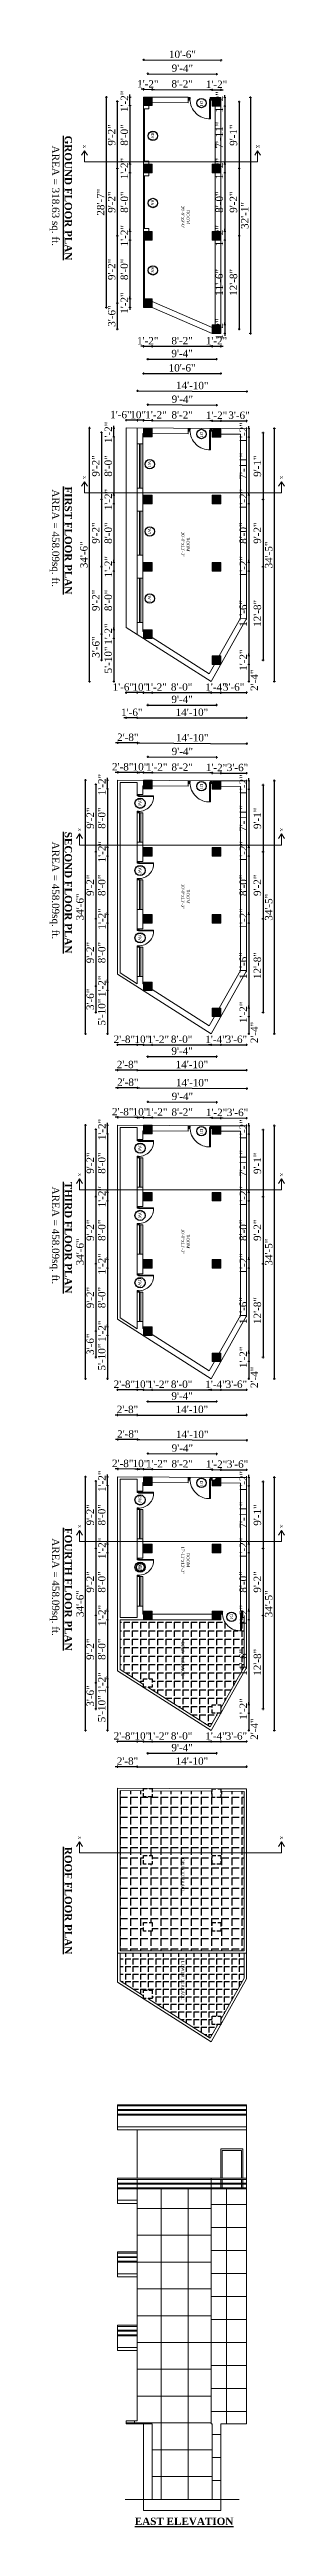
# Model space of a CAD drawing. Header units: inches. Extents: x 29905 to 48558, y -571 to 4919.
# Drawn here: x 32937 to 33319, y 750 to 4792 of the extents above; entities that cross this region are included whole.
import ezdxf

# ---------------------------------------------------------------- set-up
doc = ezdxf.new("R2010")
doc.units = ezdxf.units.IN
doc.header["$LTSCALE"] = 5
doc.header["$MEASUREMENT"] = 0
doc.linetypes.add('HIDDEN', pattern=[0.375, 0.25, -0.125])
for name, color, linetype, lineweight in [('A-WALL', 7, 'Continuous', 9), ('Dimension', 7, 'Continuous', 18), ('DOOR', 62, 'Continuous', 0)]:
    doc.layers.add(name, color=color, linetype=linetype, lineweight=lineweight)
doc.layers.add('dim line', color=7, linetype='Continuous', lineweight=15, true_color=0xfab2b2)
doc.layers.add('TEXT', color=6, linetype='Continuous')
doc.layers.add('WALL', color=7, linetype='Continuous')
doc.styles.add('ordinary', font='times.ttf')
doc.dimstyles.new('Copy of 96', dxfattribs={"dimtxt": 7, "dimasz": 4, "dimexe": 0.5, "dimexo": 0.5, "dimgap": 3, "dimtad": 1, "dimdec": 1, "dimzin": 11, "dimdsep": 46, "dimlunit": 4, "dimtxsty": 'ordinary', "dimblk": 'OBLIQUE', "dimcen": 0.09, "dimse1": 1, "dimse2": 1, "dimclrt": 6, "dimazin": 0, "dimtfac": 1, "dimtdec": 1, "dimtix": 1, "dimtmove": 2, "dimatfit": 3, "dimldrblk": 'leader', "dimfxl": 0.5, "dimfxlon": 1, "dimtolj": 1, "dimtzin": 0, "dimarcsym": 0})
pattern_1 = [(315, (31599.98636, 29027.20772), (0.08838834765, 0.08838834765), [])]
pattern_2 = [(315, (31599.98636, 28486.99887), (0.08838834765, 0.08838834765), [])]
pattern_3 = [(315, (31599.98636, 27912.1543), (0.08838834765, 0.08838834765), [])]
pattern_4 = [(315, (31599.98636, 27349.18129), (0.08838834765, 0.08838834765), [])]
pattern_5 = [(315, (31599.98636, 26775.16555), (0.08838834765, 0.08838834765), [])]
pattern_6 = [(270, (31599.986, 29693.233), (16.5, -7e-15), [12, -4.5]), (360, (31599.986, 29693.233), (8e-15, 16.5), [12, -4.5])]

msp = doc.modelspace()

# ---------------------------------------------------------------- texts
at = {"layer": 'TEXT', "style": 'ordinary'}
for s, rotation, p in [('D1', 269.5142, (33181.9, 4708.9, -0.2)), ('RS1', 270.0004, (33102, 4657.3, -0.2)), ('X', 270, (32991.3, 4637, -0.2)), ('X', 270, (33273.3, 4637, -0.2)), ('RS1', 270.0004, (33102, 4547.7, -0.2)), ('RS2', 270.0004, (33102, 4437.9, -0.2)), ('D1', 269.5142, (33181.9, 4168.7, -0.2)), ('X', 270, (32991.3, 4096.8, -0.2)), ('W1', 270.0004, (33097, 4120.7, -0.2)), ('X', 270, (33312.3, 4096.8, -0.2)), ('W1', 270.0004, (33097, 4011, -0.2)), ('W1', 270.0004, (33097, 3901.4, -0.2)), ('DW1', 270.0004, (33081.1, 3569.9, -0.2)), ('D1', 269.5142, (33181.9, 3593.8, -0.2)), ('X', 270, (32983.1, 3521.9, -0.2)), ('X', 270, (33312.3, 3521.9, -0.2)), ('DW1', 270.0004, (33081.1, 3460.3, -0.2)), ('DW1', 270.0004, (33081.1, 3350.5, -0.2)), ('DW1', 270.0004, (33081.1, 3006.9, -0.2)), ('D1', 269.5142, (33181.9, 3030.8, -0.2)), ('X', 270, (32983.1, 2958.9, -0.2)), ('X', 270, (33312.3, 2958.9, -0.2)), ('DW1', 270.0004, (33081.1, 2897.3, -0.2)), ('DW1', 270.0004, (33081.1, 2787.5, -0.2)), ('DW1', 270.0004, (33081.1, 2432.9, -0.2)), ('D1', 269.5142, (33181.9, 2456.8, -0.2)), ('X', 270, (32983.1, 2384.9, -0.2)), ('X', 270, (33312.3, 2384.9, -0.2)), ('DW1', 270.0004, (33081.1, 2323.3, -0.2)), ('D2', 270.4858, (33081.9, 2319, -0.2)), ('D1', 270, (33230.5, 2238.8, -0.2)), ('X', 270, (32983.1, 1876.7, -0.2)), ('X', 270, (33312.3, 1876.7, -0.2))]:
    msp.add_text(s, height=5, rotation=rotation, dxfattribs=at).set_placement(p)
at = {"layer": 'TEXT', "char_height": 12, "width": 219.815, "attachment_point": 8, "style": 'ordinary'}
for s, insert, rotation in [('{\\fTimes New Roman|b1|i0|c0|p18;\\LGROUND FLOOR PLAN}', (32961.1, 4550.1, 58), 269.9996), ('AREA = 318.63 sq. ft.', (32936.8, 4553.7, 58), 269.9996), ('AREA = 458.09sq. ft.', (32936.8, 3994.9, 58), 269.9996), ('{\\fTimes New Roman|b1|i0|c0|p18;\\LFIRST FLOOR PLAN}', (32961.1, 3991.3, 58), 269.9996), ('AREA = 458.09sq. ft.', (32936.8, 3420, 58), 269.9996), ('{\\fTimes New Roman|b1|i0|c0|p18;\\LSECOND FLOOR PLAN}', (32961.1, 3416.4, 58), 269.9996), ('AREA = 458.09sq. ft.', (32936.8, 2857, 58), 269.9996), ('{\\fTimes New Roman|b1|i0|c0|p18;\\LTHIRD FLOOR PLAN}', (32961.1, 2853.4, 58), 269.9996), ('AREA = 458.09sq. ft.', (32936.8, 2283, 58), 269.9996), ('{\\fTimes New Roman|b1|i0|c0|p18;\\LFOURTH FLOOR PLAN}', (32961.1, 2279.4, 58), 269.9996), ('{\\fTimes New Roman|b1|i0|c0|p18;\\LROOF FLOOR PLAN}', (32961.1, 1771.3, 58), 269.9996), ('{\\fTimes New Roman|b1|i0|c0|p18;\\LEAST ELEVATION}', (33155.9, 752, -58.2), 359.9996)]:
    msp.add_mtext(s, dxfattribs=dict(at, insert=insert, rotation=rotation))
at = {"layer": 'TEXT', "char_height": 5, "attachment_point": 8, "rotation": 269.9996, "style": 'ordinary'}
for s, insert in [('ROOM\\P28\'-9"x9\'-0"', (33151.5, 4518.8, 58)), ('ROOM\\P30\'-0"x13\'-3"', (33151.5, 3984.7, 58)), ('ROOM\\P30\'-0"x13\'-3"', (33151.5, 3410.1, 58)), ('ROOM\\P30\'-0"x13\'-3"', (33151.5, 2847.1, 58)), ('ROOM\\P17\'-11"x13\'-3"', (33151.5, 2327, 58)), ('OPEN TERRACE', (33151.5, 2166, 58)), ('OPEN TERRACE', (33151.5, 1812.2, 58)), ('LOWER TERRACE', (33151.5, 1641, 58))]:
    msp.add_mtext_dynamic_manual_height_columns(s, width=101.569, gutter_width=1720.7, heights=[0], dxfattribs=dict(at, insert=insert))

# ---------------------------------------------------------------- blocks, each defined once
blk = doc.blocks.new('A$C27B36B59')
at = {"layer": 'DOOR'}
for p, q in [((0, 4), (0, 0)), ((2.5, 4), (0, 4)), ((0, 0), (3, 0)), ((2.5, 2.5), (2.5, 4)), ((3, 2.5), (2.5, 2.5)), ((3, 0), (3, 2.5))]:
    blk.add_line(p, q, dxfattribs=at)
for centre, radius, start, end in [((-1.4, -0.5), 4.75, 22.1411, 72.838), ((1.3, 2.1), 1.64, 45.138, 144.8948), ((2.2, 0.3), 2.49, 83.3149, 152.658), ((0.1, 0.4), 2.05, 349.4875, 93.6805), ((2, -0.5), 2.01, 58.7447, 166.495), ((-0.1, 0.3), 1.13, 343.542, 86.947), ((2.1, -0.4), 1.17, 38.2816, 160.1519)]:
    blk.add_arc(centre, radius, start, end, dxfattribs=at)
blk = doc.blocks.new('D2')
at = {"layer": 'DOOR'}
for p, q in [((74474, 24047.6), (74474, 24018.1)), ((74474, 24047.6), (74475.5, 24047.6)), ((74475.5, 24047.6), (74475.5, 24018.1))]:
    blk.add_line(p, q, dxfattribs=at)
blk.add_arc((74474, 24047.6), 29.5, 180, 272.9146, dxfattribs=at)
at = {"layer": 'DOOR', "xscale": -1, "rotation": 180}
blk.add_blockref('A$C27B36B59', (74442, 24050.1), dxfattribs=at)
at = {"layer": 'DOOR', "rotation": 180}
blk.add_blockref('A$C27B36B59', (74478, 24050.1), dxfattribs=at)
blk = doc.blocks.new('oblique')
at = {"color": 0, "lineweight": -2}
blk.add_line((0.25, 0.25), (-0.25, -0.25), dxfattribs=at)
at = {"layer": 'dim line', "lineweight": 9}
for p, q in [((-0.4375, 0), (0.4375, 0)), ((0, 0.4375), (0, -0.4375))]:
    blk.add_line(p, q, dxfattribs=at)
blk = doc.blocks.new('*D1173')
at = {"layer": 'A-WALL', "color": 0, "lineweight": -2, "ltscale": 50, "transparency": 16777216}
for p, q in [((33067.7, 4714.8), (33067.7, 4718.8)), ((33067.7, 4700.8), (33067.7, 4714.8)), ((33067.7, 4700.8), (33067.7, 4696.8))]:
    blk.add_line(p, q, dxfattribs=at)
at = {"layer": 'Defpoints', "color": 0, "ltscale": 50, "transparency": 16777216}
for p in [(33067.7, 4714.8), (33089.7, 4714.8, -58.2), (33089.7, 4700.8, -58.2)]:
    blk.add_point(p, dxfattribs=at)
at = {"layer": 'A-WALL', "color": 0, "lineweight": -2, "ltscale": 50, "transparency": 16777216, "xscale": 4, "yscale": 4, "zscale": 4}
for p, rotation in [((33067.7, 4714.8), 270), ((33067.7, 4700.8), 90)]:
    blk.add_blockref('oblique', p, dxfattribs=dict(at, rotation=rotation))
at = {"layer": 'A-WALL', "color": 6, "ltscale": 50, "transparency": 16777216, "insert": (33058.7, 4707.8), "char_height": 12, "attachment_point": 5, "rotation": 90, "style": 'ordinary'}
blk.add_mtext('\\A1;1\'-2"', dxfattribs=at)
blk = doc.blocks.new('_OBLIQUE')
at = {"color": 0, "linetype": 'ByBlock'}
blk.add_line((-0.5, -0.5), (0.5, 0.5), dxfattribs=at)
blk = doc.blocks.new('leader')
at = {"layer": 'Dimension'}
for p, q in [((-4.4, 0), (4.4, 0)), ((0, -4.3), (0, 4.3))]:
    blk.add_line(p, q, dxfattribs=at)
blk = doc.blocks.new('*D1174')
at = {"layer": 'A-WALL', "color": 0, "lineweight": -2, "ltscale": 5, "transparency": 16777216}
blk.add_line((33067.7, 4700.8), (33067.7, 4605.1), dxfattribs=at)
at = {"layer": 'Defpoints', "color": 0, "ltscale": 5, "transparency": 16777216}
for p in [(33089.7, 4700.8, -58.2), (33067.7, 4605.1), (33089.7, 4605.1, -58.2)]:
    blk.add_point(p, dxfattribs=at)
at = {"layer": 'A-WALL', "color": 0, "lineweight": -2, "ltscale": 5, "transparency": 16777216, "xscale": 4, "yscale": 4, "zscale": 4}
for p, rotation in [((33067.7, 4700.8), 90), ((33067.7, 4605.1), 270)]:
    blk.add_blockref('oblique', p, dxfattribs=dict(at, rotation=rotation))
at = {"layer": 'A-WALL', "color": 6, "ltscale": 5, "transparency": 16777216, "insert": (33058.6, 4652.9), "char_height": 12, "attachment_point": 5, "rotation": 90, "style": 'ordinary'}
blk.add_mtext('\\A1;8\'-0"', dxfattribs=at)
blk = doc.blocks.new('*D1175')
at = {"layer": 'A-WALL', "color": 0, "lineweight": -2, "ltscale": 5, "transparency": 16777216}
for p, q in [((33067.7, 4605.1), (33067.7, 4609.1)), ((33067.7, 4605.1), (33067.7, 4591.1)), ((33067.7, 4591.1), (33067.7, 4587.1))]:
    blk.add_line(p, q, dxfattribs=at)
at = {"layer": 'Defpoints', "color": 0, "ltscale": 5, "transparency": 16777216}
for p in [(33067.7, 4591.1), (33089.7, 4605.1, -58.2), (33089.7, 4591.1, -58.2)]:
    blk.add_point(p, dxfattribs=at)
at = {"layer": 'A-WALL', "color": 0, "lineweight": -2, "ltscale": 5, "transparency": 16777216, "xscale": 4, "yscale": 4, "zscale": 4}
for p, rotation in [((33067.7, 4605.1), 270), ((33067.7, 4591.1), 90)]:
    blk.add_blockref('oblique', p, dxfattribs=dict(at, rotation=rotation))
at = {"layer": 'A-WALL', "color": 6, "ltscale": 5, "transparency": 16777216, "insert": (33058.7, 4598.1), "char_height": 12, "attachment_point": 5, "rotation": 90, "style": 'ordinary'}
blk.add_mtext('\\A1;1\'-2"', dxfattribs=at)
blk = doc.blocks.new('*D1176')
at = {"layer": 'A-WALL', "color": 0, "lineweight": -2, "ltscale": 5, "transparency": 16777216}
blk.add_line((33067.7, 4591.1), (33067.7, 4495.5), dxfattribs=at)
at = {"layer": 'Defpoints', "color": 0, "ltscale": 5, "transparency": 16777216}
for p in [(33089.7, 4591.1, -58.2), (33067.7, 4495.5), (33089.7, 4495.5, -58.2)]:
    blk.add_point(p, dxfattribs=at)
at = {"layer": 'A-WALL', "color": 0, "lineweight": -2, "ltscale": 5, "transparency": 16777216, "xscale": 4, "yscale": 4, "zscale": 4}
for p, rotation in [((33067.7, 4591.1), 90), ((33067.7, 4495.5), 270)]:
    blk.add_blockref('oblique', p, dxfattribs=dict(at, rotation=rotation))
at = {"layer": 'A-WALL', "color": 6, "ltscale": 5, "transparency": 16777216, "insert": (33058.6, 4543.3), "char_height": 12, "attachment_point": 5, "rotation": 90, "style": 'ordinary'}
blk.add_mtext('\\A1;8\'-0"', dxfattribs=at)
blk = doc.blocks.new('*D1177')
at = {"layer": 'A-WALL', "color": 0, "lineweight": -2, "ltscale": 5, "transparency": 16777216}
for p, q in [((33067.7, 4495.5), (33067.7, 4499.5)), ((33067.7, 4495.5), (33067.7, 4481.5)), ((33067.7, 4481.5), (33067.7, 4477.5))]:
    blk.add_line(p, q, dxfattribs=at)
at = {"layer": 'Defpoints', "color": 0, "ltscale": 5, "transparency": 16777216}
for p in [(33089.7, 4495.5, -58.2), (33067.7, 4481.5), (33089.7, 4481.5, -58.2)]:
    blk.add_point(p, dxfattribs=at)
at = {"layer": 'A-WALL', "color": 0, "lineweight": -2, "ltscale": 5, "transparency": 16777216, "xscale": 4, "yscale": 4, "zscale": 4}
for p, rotation in [((33067.7, 4495.5), 270), ((33067.7, 4481.5), 90)]:
    blk.add_blockref('oblique', p, dxfattribs=dict(at, rotation=rotation))
at = {"layer": 'A-WALL', "color": 6, "ltscale": 5, "transparency": 16777216, "insert": (33058.7, 4488.5), "char_height": 12, "attachment_point": 5, "rotation": 90, "style": 'ordinary'}
blk.add_mtext('\\A1;1\'-2"', dxfattribs=at)
blk = doc.blocks.new('*D1178')
at = {"layer": 'A-WALL', "color": 0, "lineweight": -2, "ltscale": 5, "transparency": 16777216}
blk.add_line((33067.7, 4481.5), (33067.7, 4385.5), dxfattribs=at)
at = {"layer": 'Defpoints', "color": 0, "ltscale": 5, "transparency": 16777216}
for p in [(33089.7, 4481.5, -58.2), (33067.7, 4385.5), (33089.7, 4385.5)]:
    blk.add_point(p, dxfattribs=at)
at = {"layer": 'A-WALL', "color": 0, "lineweight": -2, "ltscale": 5, "transparency": 16777216, "xscale": 4, "yscale": 4, "zscale": 4}
for p, rotation in [((33067.7, 4481.5), 90), ((33067.7, 4385.5), 270)]:
    blk.add_blockref('oblique', p, dxfattribs=dict(at, rotation=rotation))
at = {"layer": 'A-WALL', "color": 6, "ltscale": 5, "transparency": 16777216, "insert": (33058.6, 4433.5), "char_height": 12, "attachment_point": 5, "rotation": 90, "style": 'ordinary'}
blk.add_mtext('\\A1;8\'-0"', dxfattribs=at)
blk = doc.blocks.new('*D1179')
at = {"layer": 'A-WALL', "color": 0, "lineweight": -2, "ltscale": 5, "transparency": 16777216}
for p, q in [((33067.7, 4385.5), (33067.7, 4389.5)), ((33067.7, 4385.5), (33067.7, 4371.5)), ((33067.7, 4371.5), (33067.7, 4367.5))]:
    blk.add_line(p, q, dxfattribs=at)
at = {"layer": 'Defpoints', "color": 0, "ltscale": 5, "transparency": 16777216}
for p in [(33067.7, 4371.5), (33089.7, 4385.5), (33089.7, 4371.5, -58.2)]:
    blk.add_point(p, dxfattribs=at)
at = {"layer": 'A-WALL', "color": 0, "lineweight": -2, "ltscale": 5, "transparency": 16777216, "xscale": 4, "yscale": 4, "zscale": 4}
for p, rotation in [((33067.7, 4385.5), 270), ((33067.7, 4371.5), 90)]:
    blk.add_blockref('oblique', p, dxfattribs=dict(at, rotation=rotation))
at = {"layer": 'A-WALL', "color": 6, "ltscale": 5, "transparency": 16777216, "insert": (33058.7, 4378.5), "char_height": 12, "attachment_point": 5, "rotation": 90, "style": 'ordinary'}
blk.add_mtext('\\A1;1\'-2"', dxfattribs=at)
blk = doc.blocks.new('*D1085')
at = {"layer": 'A-WALL', "color": 0, "lineweight": -2, "ltscale": 5, "transparency": 16777216}
blk.add_line((33047.1, 4707.8), (33047.1, 4598.1), dxfattribs=at)
at = {"layer": 'Defpoints', "color": 0, "ltscale": 5, "transparency": 16777216}
for p in [(33096.7, 4707.8, -58.2), (33047.1, 4598.1), (33096.7, 4598.1, -58.2)]:
    blk.add_point(p, dxfattribs=at)
at = {"layer": 'A-WALL', "color": 0, "lineweight": -2, "ltscale": 5, "transparency": 16777216, "xscale": 4, "yscale": 4, "zscale": 4}
for p, rotation in [((33047.1, 4707.8), 90), ((33047.1, 4598.1), 270)]:
    blk.add_blockref('oblique', p, dxfattribs=dict(at, rotation=rotation))
at = {"layer": 'A-WALL', "color": 6, "ltscale": 5, "transparency": 16777216, "insert": (33038, 4652.9), "char_height": 12, "attachment_point": 5, "rotation": 90, "style": 'ordinary'}
blk.add_mtext('\\A1;9\'-2"', dxfattribs=at)
blk = doc.blocks.new('*D1180')
at = {"layer": 'A-WALL', "color": 0, "lineweight": -2, "ltscale": 5, "transparency": 16777216}
blk.add_line((33047.1, 4598.1), (33047.1, 4488.5), dxfattribs=at)
at = {"layer": 'Defpoints', "color": 0, "ltscale": 5, "transparency": 16777216}
for p in [(33096.7, 4598.1, -58.2), (33047.1, 4488.5), (33096.7, 4488.5, -58.2)]:
    blk.add_point(p, dxfattribs=at)
at = {"layer": 'A-WALL', "color": 0, "lineweight": -2, "ltscale": 5, "transparency": 16777216, "xscale": 4, "yscale": 4, "zscale": 4}
for p, rotation in [((33047.1, 4598.1), 90), ((33047.1, 4488.5), 270)]:
    blk.add_blockref('oblique', p, dxfattribs=dict(at, rotation=rotation))
at = {"layer": 'A-WALL', "color": 6, "ltscale": 5, "transparency": 16777216, "insert": (33038, 4543.3), "char_height": 12, "attachment_point": 5, "rotation": 90, "style": 'ordinary'}
blk.add_mtext('\\A1;9\'-2"', dxfattribs=at)
blk = doc.blocks.new('*D1181')
at = {"layer": 'A-WALL', "color": 0, "lineweight": -2, "ltscale": 5, "transparency": 16777216}
blk.add_line((33047.1, 4488.5), (33047.1, 4378.5), dxfattribs=at)
at = {"layer": 'Defpoints', "color": 0, "ltscale": 5, "transparency": 16777216}
for p in [(33096.7, 4488.5, -58.2), (33047.1, 4378.5), (33096.7, 4378.5, -58.2)]:
    blk.add_point(p, dxfattribs=at)
at = {"layer": 'A-WALL', "color": 0, "lineweight": -2, "ltscale": 5, "transparency": 16777216, "xscale": 4, "yscale": 4, "zscale": 4}
for p, rotation in [((33047.1, 4488.5), 90), ((33047.1, 4378.5), 270)]:
    blk.add_blockref('oblique', p, dxfattribs=dict(at, rotation=rotation))
at = {"layer": 'A-WALL', "color": 6, "ltscale": 5, "transparency": 16777216, "insert": (33038, 4433.5), "char_height": 12, "attachment_point": 5, "rotation": 90, "style": 'ordinary'}
blk.add_mtext('\\A1;9\'-2"', dxfattribs=at)
blk = doc.blocks.new('*D1182')
at = {"layer": 'A-WALL', "color": 0, "lineweight": -2, "ltscale": 5, "transparency": 16777216}
blk.add_line((33029.3, 4371.5), (33029.3, 4714.8), dxfattribs=at)
at = {"layer": 'Defpoints', "color": 0, "ltscale": 5, "transparency": 16777216}
for p in [(33029.3, 4714.8), (33089.7, 4714.8, -58.2), (33089.7, 4371.5, -58.2)]:
    blk.add_point(p, dxfattribs=at)
at = {"layer": 'A-WALL', "color": 0, "lineweight": -2, "ltscale": 5, "transparency": 16777216, "xscale": 4, "yscale": 4, "zscale": 4}
for p, rotation in [((33029.3, 4714.8), 90), ((33029.3, 4371.5), 270)]:
    blk.add_blockref('oblique', p, dxfattribs=dict(at, rotation=rotation))
at = {"layer": 'A-WALL', "color": 6, "ltscale": 5, "transparency": 16777216, "insert": (33020.1, 4543.2), "char_height": 12, "attachment_point": 5, "rotation": 90, "style": 'ordinary'}
blk.add_mtext('\\A1;28\'-7"', dxfattribs=at)
blk = doc.blocks.new('*D1183')
at = {"layer": 'A-WALL', "color": 0, "lineweight": -2, "ltscale": 50, "transparency": 16777216}
for p, q in [((33222.4, 4714), (33222.4, 4718)), ((33222.4, 4714), (33222.4, 4700)), ((33222.4, 4700), (33222.4, 4696))]:
    blk.add_line(p, q, dxfattribs=at)
at = {"layer": 'Defpoints', "color": 0, "ltscale": 50, "transparency": 16777216}
for p in [(33215.7, 4714, -58.2), (33215.7, 4700, -58.2), (33222.4, 4700)]:
    blk.add_point(p, dxfattribs=at)
at = {"layer": 'A-WALL', "color": 0, "lineweight": -2, "ltscale": 50, "transparency": 16777216, "xscale": 4, "yscale": 4, "zscale": 4}
for p, rotation in [((33222.4, 4714), 270), ((33222.4, 4700), 90)]:
    blk.add_blockref('oblique', p, dxfattribs=dict(at, rotation=rotation))
at = {"layer": 'A-WALL', "color": 6, "ltscale": 50, "transparency": 16777216, "insert": (33213.4, 4707), "char_height": 12, "attachment_point": 5, "rotation": 90, "style": 'ordinary'}
blk.add_mtext('\\A1;1\'-2"', dxfattribs=at)
blk = doc.blocks.new('*D1184')
at = {"layer": 'A-WALL', "color": 0, "lineweight": -2, "ltscale": 5, "transparency": 16777216}
blk.add_line((33222.4, 4700), (33222.4, 4605.1), dxfattribs=at)
at = {"layer": 'Defpoints', "color": 0, "ltscale": 5, "transparency": 16777216}
for p in [(33215.7, 4700, -58.2), (33215.7, 4605.1, -58.2), (33222.4, 4605.1)]:
    blk.add_point(p, dxfattribs=at)
at = {"layer": 'A-WALL', "color": 0, "lineweight": -2, "ltscale": 5, "transparency": 16777216, "xscale": 4, "yscale": 4, "zscale": 4}
for p, rotation in [((33222.4, 4700), 90), ((33222.4, 4605.1), 270)]:
    blk.add_blockref('oblique', p, dxfattribs=dict(at, rotation=rotation))
at = {"layer": 'A-WALL', "color": 6, "ltscale": 5, "transparency": 16777216, "insert": (33213.3, 4652.6), "char_height": 12, "attachment_point": 5, "rotation": 90, "style": 'ordinary'}
blk.add_mtext('\\A1;7\'-11"', dxfattribs=at)
blk = doc.blocks.new('*D1185')
at = {"layer": 'A-WALL', "color": 0, "lineweight": -2, "ltscale": 5, "transparency": 16777216}
for p, q in [((33222.4, 4605.1), (33222.4, 4609.1)), ((33222.4, 4605.1), (33222.4, 4591.1)), ((33222.4, 4591.1), (33222.4, 4587.1))]:
    blk.add_line(p, q, dxfattribs=at)
at = {"layer": 'Defpoints', "color": 0, "ltscale": 5, "transparency": 16777216}
for p in [(33215.7, 4605.1, -58.2), (33215.7, 4591.1, -58.2), (33222.4, 4591.1)]:
    blk.add_point(p, dxfattribs=at)
at = {"layer": 'A-WALL', "color": 0, "lineweight": -2, "ltscale": 5, "transparency": 16777216, "xscale": 4, "yscale": 4, "zscale": 4}
for p, rotation in [((33222.4, 4605.1), 270), ((33222.4, 4591.1), 90)]:
    blk.add_blockref('oblique', p, dxfattribs=dict(at, rotation=rotation))
at = {"layer": 'A-WALL', "color": 6, "ltscale": 5, "transparency": 16777216, "insert": (33213.4, 4598.1), "char_height": 12, "attachment_point": 5, "rotation": 90, "style": 'ordinary'}
blk.add_mtext('\\A1;1\'-2"', dxfattribs=at)
blk = doc.blocks.new('*D1186')
at = {"layer": 'A-WALL', "color": 0, "lineweight": -2, "ltscale": 5, "transparency": 16777216}
blk.add_line((33222.4, 4591.1), (33222.4, 4495.5), dxfattribs=at)
at = {"layer": 'Defpoints', "color": 0, "ltscale": 5, "transparency": 16777216}
for p in [(33215.7, 4591.1, -58.2), (33215.7, 4495.5, -58.2), (33222.4, 4495.5)]:
    blk.add_point(p, dxfattribs=at)
at = {"layer": 'A-WALL', "color": 0, "lineweight": -2, "ltscale": 5, "transparency": 16777216, "xscale": 4, "yscale": 4, "zscale": 4}
for p, rotation in [((33222.4, 4591.1), 90), ((33222.4, 4495.5), 270)]:
    blk.add_blockref('oblique', p, dxfattribs=dict(at, rotation=rotation))
at = {"layer": 'A-WALL', "color": 6, "ltscale": 5, "transparency": 16777216, "insert": (33213.3, 4543.3), "char_height": 12, "attachment_point": 5, "rotation": 90, "style": 'ordinary'}
blk.add_mtext('\\A1;8\'-0"', dxfattribs=at)
blk = doc.blocks.new('*D1187')
at = {"layer": 'A-WALL', "color": 0, "lineweight": -2, "ltscale": 5, "transparency": 16777216}
for p, q in [((33222.4, 4495.5), (33222.4, 4499.5)), ((33222.4, 4495.5), (33222.4, 4481.5)), ((33222.4, 4481.5), (33222.4, 4477.5))]:
    blk.add_line(p, q, dxfattribs=at)
at = {"layer": 'Defpoints', "color": 0, "ltscale": 5, "transparency": 16777216}
for p in [(33215.7, 4495.5, -58.2), (33215.7, 4481.5, -58.2), (33222.4, 4481.5)]:
    blk.add_point(p, dxfattribs=at)
at = {"layer": 'A-WALL', "color": 0, "lineweight": -2, "ltscale": 5, "transparency": 16777216, "xscale": 4, "yscale": 4, "zscale": 4}
for p, rotation in [((33222.4, 4495.5), 270), ((33222.4, 4481.5), 90)]:
    blk.add_blockref('oblique', p, dxfattribs=dict(at, rotation=rotation))
at = {"layer": 'A-WALL', "color": 6, "ltscale": 5, "transparency": 16777216, "insert": (33213.4, 4488.5), "char_height": 12, "attachment_point": 5, "rotation": 90, "style": 'ordinary'}
blk.add_mtext('\\A1;1\'-2"', dxfattribs=at)
blk = doc.blocks.new('*D1188')
at = {"layer": 'A-WALL', "color": 0, "lineweight": -2, "ltscale": 5, "transparency": 16777216}
blk.add_line((33222.4, 4481.5), (33222.4, 4343.1), dxfattribs=at)
at = {"layer": 'Defpoints', "color": 0, "ltscale": 5, "transparency": 16777216}
for p in [(33215.7, 4481.5, -58.2), (33215.7, 4343.1, -58.2), (33222.4, 4343.1)]:
    blk.add_point(p, dxfattribs=at)
at = {"layer": 'A-WALL', "color": 0, "lineweight": -2, "ltscale": 5, "transparency": 16777216, "xscale": 4, "yscale": 4, "zscale": 4}
for p, rotation in [((33222.4, 4481.5), 90), ((33222.4, 4343.1), 270)]:
    blk.add_blockref('oblique', p, dxfattribs=dict(at, rotation=rotation))
at = {"layer": 'A-WALL', "color": 6, "ltscale": 5, "transparency": 16777216, "insert": (33213.3, 4412.3), "char_height": 12, "attachment_point": 5, "rotation": 90, "style": 'ordinary'}
blk.add_mtext('\\A1;11\'-6"', dxfattribs=at)
blk = doc.blocks.new('*D1189')
at = {"layer": 'A-WALL', "color": 0, "lineweight": -2, "ltscale": 5, "transparency": 16777216}
for p, q in [((33222.4, 4343.1), (33222.4, 4347.1)), ((33222.4, 4343.1), (33222.4, 4329.1)), ((33222.4, 4329.1), (33222.4, 4325.1))]:
    blk.add_line(p, q, dxfattribs=at)
at = {"layer": 'Defpoints', "color": 0, "ltscale": 5, "transparency": 16777216}
for p in [(33215.7, 4343.1, -58.2), (33215.7, 4329.1, -58.2), (33222.4, 4329.1)]:
    blk.add_point(p, dxfattribs=at)
at = {"layer": 'A-WALL', "color": 0, "lineweight": -2, "ltscale": 5, "transparency": 16777216, "xscale": 4, "yscale": 4, "zscale": 4}
for p, rotation in [((33222.4, 4343.1), 270), ((33222.4, 4329.1), 90)]:
    blk.add_blockref('oblique', p, dxfattribs=dict(at, rotation=rotation))
at = {"layer": 'A-WALL', "color": 6, "ltscale": 5, "transparency": 16777216, "insert": (33213.4, 4336.1), "char_height": 12, "attachment_point": 5, "rotation": 90, "style": 'ordinary'}
blk.add_mtext('\\A1;1\'-2"', dxfattribs=at)
blk = doc.blocks.new('*D1086')
at = {"layer": 'A-WALL', "color": 0, "lineweight": -2, "ltscale": 5, "transparency": 16777216}
blk.add_line((33245.6, 4707), (33245.6, 4598.1), dxfattribs=at)
at = {"layer": 'Defpoints', "color": 0, "ltscale": 5, "transparency": 16777216}
for p in [(33208.7, 4707, -58.2), (33208.7, 4598.1, -58.2), (33245.6, 4598.1)]:
    blk.add_point(p, dxfattribs=at)
at = {"layer": 'A-WALL', "color": 0, "lineweight": -2, "ltscale": 5, "transparency": 16777216, "xscale": 4, "yscale": 4, "zscale": 4}
for p, rotation in [((33245.6, 4707), 90), ((33245.6, 4598.1), 270)]:
    blk.add_blockref('oblique', p, dxfattribs=dict(at, rotation=rotation))
at = {"layer": 'A-WALL', "color": 6, "ltscale": 5, "transparency": 16777216, "insert": (33236.5, 4652.6), "char_height": 12, "attachment_point": 5, "rotation": 90, "style": 'ordinary'}
blk.add_mtext('\\A1;9\'-1"', dxfattribs=at)
blk = doc.blocks.new('*D1190')
at = {"layer": 'A-WALL', "color": 0, "lineweight": -2, "ltscale": 5, "transparency": 16777216}
blk.add_line((33245.6, 4598.1), (33245.6, 4488.5), dxfattribs=at)
at = {"layer": 'Defpoints', "color": 0, "ltscale": 5, "transparency": 16777216}
for p in [(33208.7, 4598.1, -58.2), (33208.7, 4488.5, -58.2), (33245.6, 4488.5)]:
    blk.add_point(p, dxfattribs=at)
at = {"layer": 'A-WALL', "color": 0, "lineweight": -2, "ltscale": 5, "transparency": 16777216, "xscale": 4, "yscale": 4, "zscale": 4}
for p, rotation in [((33245.6, 4598.1), 90), ((33245.6, 4488.5), 270)]:
    blk.add_blockref('oblique', p, dxfattribs=dict(at, rotation=rotation))
at = {"layer": 'A-WALL', "color": 6, "ltscale": 5, "transparency": 16777216, "insert": (33236.5, 4543.3), "char_height": 12, "attachment_point": 5, "rotation": 90, "style": 'ordinary'}
blk.add_mtext('\\A1;9\'-2"', dxfattribs=at)
blk = doc.blocks.new('*D1191')
at = {"layer": 'A-WALL', "color": 0, "lineweight": -2, "ltscale": 5, "transparency": 16777216}
blk.add_line((33245.6, 4488.5), (33245.6, 4336.1), dxfattribs=at)
at = {"layer": 'Defpoints', "color": 0, "ltscale": 5, "transparency": 16777216}
for p in [(33208.7, 4488.5, -58.2), (33208.7, 4336.1, -58.2), (33245.6, 4336.1)]:
    blk.add_point(p, dxfattribs=at)
at = {"layer": 'A-WALL', "color": 0, "lineweight": -2, "ltscale": 5, "transparency": 16777216, "xscale": 4, "yscale": 4, "zscale": 4}
for p, rotation in [((33245.6, 4488.5), 90), ((33245.6, 4336.1), 270)]:
    blk.add_blockref('oblique', p, dxfattribs=dict(at, rotation=rotation))
at = {"layer": 'A-WALL', "color": 6, "ltscale": 5, "transparency": 16777216, "insert": (33236.5, 4412.3), "char_height": 12, "attachment_point": 5, "rotation": 90, "style": 'ordinary'}
blk.add_mtext('\\A1;12\'-8"', dxfattribs=at)
blk = doc.blocks.new('*D1192')
at = {"layer": 'A-WALL', "color": 0, "lineweight": -2, "ltscale": 5, "transparency": 16777216}
blk.add_line((33264, 4714), (33264, 4329.1), dxfattribs=at)
at = {"layer": 'Defpoints', "color": 0, "ltscale": 5, "transparency": 16777216}
for p in [(33215.7, 4714, -58.2), (33215.7, 4329.1, -58.2), (33264, 4329.1)]:
    blk.add_point(p, dxfattribs=at)
at = {"layer": 'A-WALL', "color": 0, "lineweight": -2, "ltscale": 5, "transparency": 16777216, "xscale": 4, "yscale": 4, "zscale": 4}
for p, rotation in [((33264, 4714), 90), ((33264, 4329.1), 270)]:
    blk.add_blockref('oblique', p, dxfattribs=dict(at, rotation=rotation))
at = {"layer": 'A-WALL', "color": 6, "ltscale": 5, "transparency": 16777216, "insert": (33254.9, 4521.5), "char_height": 12, "attachment_point": 5, "rotation": 90, "style": 'ordinary'}
blk.add_mtext('\\A1;32\'-1"', dxfattribs=at)
blk = doc.blocks.new('*D1193')
at = {"layer": 'A-WALL', "color": 0, "lineweight": -2, "ltscale": 50, "transparency": 16777216}
for p, q in [((33089.8, 4727.5), (33085.8, 4727.5)), ((33089.8, 4727.5), (33103.8, 4727.4)), ((33103.8, 4727.4), (33107.8, 4727.4))]:
    blk.add_line(p, q, dxfattribs=at)
at = {"layer": 'Defpoints', "color": 0, "ltscale": 50, "transparency": 16777216}
for p in [(33089.7, 4714.8, -58.2), (33103.7, 4714.8, -58.2), (33103.8, 4727.4)]:
    blk.add_point(p, dxfattribs=at)
at = {"layer": 'A-WALL', "color": 0, "lineweight": -2, "ltscale": 50, "transparency": 16777216, "xscale": 4, "yscale": 4, "zscale": 4}
for p, rotation in [((33089.8, 4727.5), 359.6259071472626), ((33103.8, 4727.4), 179.6259071472626)]:
    blk.add_blockref('oblique', p, dxfattribs=dict(at, rotation=rotation))
at = {"layer": 'A-WALL', "color": 6, "ltscale": 50, "transparency": 16777216, "insert": (33096.8, 4736.4), "char_height": 12, "attachment_point": 5, "rotation": 359.6259, "style": 'ordinary'}
blk.add_mtext('\\A1;1\'-2"', dxfattribs=at)
blk = doc.blocks.new('*D1087')
at = {"layer": 'A-WALL', "color": 0, "lineweight": -2, "ltscale": 5, "transparency": 16777216}
blk.add_line((33103.8, 4727.4), (33201.8, 4726.7), dxfattribs=at)
at = {"layer": 'Defpoints', "color": 0, "ltscale": 5, "transparency": 16777216}
for p in [(33103.7, 4714.8, -58.2), (33201.7, 4714, -58.2), (33201.8, 4726.7)]:
    blk.add_point(p, dxfattribs=at)
at = {"layer": 'A-WALL', "color": 0, "lineweight": -2, "ltscale": 5, "transparency": 16777216, "xscale": 4, "yscale": 4, "zscale": 4}
for p, rotation in [((33103.8, 4727.4), 179.6259071471199), ((33201.8, 4726.7), 359.6259071471199)]:
    blk.add_blockref('oblique', p, dxfattribs=dict(at, rotation=rotation))
at = {"layer": 'A-WALL', "color": 6, "ltscale": 5, "transparency": 16777216, "insert": (33152.8, 4736.2), "char_height": 12, "attachment_point": 5, "rotation": 359.6259, "style": 'ordinary'}
blk.add_mtext('\\A1;8\'-2"', dxfattribs=at)
blk = doc.blocks.new('*D1194')
at = {"layer": 'A-WALL', "color": 0, "lineweight": -2, "ltscale": 5, "transparency": 16777216}
for p, q in [((33201.8, 4726.7), (33197.8, 4726.8)), ((33201.8, 4726.7), (33215.8, 4726.6)), ((33215.8, 4726.6), (33219.8, 4726.6))]:
    blk.add_line(p, q, dxfattribs=at)
at = {"layer": 'Defpoints', "color": 0, "ltscale": 5, "transparency": 16777216}
for p in [(33201.7, 4714, -58.2), (33215.7, 4714, -58.2), (33215.8, 4726.6)]:
    blk.add_point(p, dxfattribs=at)
at = {"layer": 'A-WALL', "color": 0, "lineweight": -2, "ltscale": 5, "transparency": 16777216, "xscale": 4, "yscale": 4, "zscale": 4}
for p, rotation in [((33201.8, 4726.7), 359.6259071471199), ((33215.8, 4726.6), 179.6259071471199)]:
    blk.add_blockref('oblique', p, dxfattribs=dict(at, rotation=rotation))
at = {"layer": 'A-WALL', "color": 6, "ltscale": 5, "transparency": 16777216, "insert": (33208.8, 4735.7), "char_height": 12, "attachment_point": 5, "rotation": 359.6259, "style": 'ordinary'}
blk.add_mtext('\\A1;1\'-2"', dxfattribs=at)
blk = doc.blocks.new('*D1088')
at = {"layer": 'A-WALL', "color": 0, "lineweight": -2, "ltscale": 5, "transparency": 16777216}
blk.add_line((33097, 4753), (33209, 4752.3), dxfattribs=at)
at = {"layer": 'Defpoints', "color": 0, "ltscale": 5, "transparency": 16777216}
for p in [(33209, 4752.3), (33096.7, 4707.8, -58.2), (33208.7, 4707, -58.2)]:
    blk.add_point(p, dxfattribs=at)
at = {"layer": 'A-WALL', "color": 0, "lineweight": -2, "ltscale": 5, "transparency": 16777216, "xscale": 4, "yscale": 4, "zscale": 4}
for p, rotation in [((33097, 4753), 179.6259071471199), ((33209, 4752.3), 359.6259071471199)]:
    blk.add_blockref('oblique', p, dxfattribs=dict(at, rotation=rotation))
at = {"layer": 'A-WALL', "color": 6, "ltscale": 5, "transparency": 16777216, "insert": (33153.1, 4761.8), "char_height": 12, "attachment_point": 5, "rotation": 359.6259, "style": 'ordinary'}
blk.add_mtext('\\A1;9\'-4"', dxfattribs=at)
blk = doc.blocks.new('*D1089')
at = {"layer": 'A-WALL', "color": 0, "lineweight": -2, "ltscale": 5, "transparency": 16777216}
blk.add_line((33090.1, 4775.7), (33216.1, 4774.8), dxfattribs=at)
at = {"layer": 'Defpoints', "color": 0, "ltscale": 5, "transparency": 16777216}
for p in [(33216.1, 4774.8), (33089.7, 4714.8, -58.2), (33215.7, 4714, -58.2)]:
    blk.add_point(p, dxfattribs=at)
at = {"layer": 'A-WALL', "color": 0, "lineweight": -2, "ltscale": 5, "transparency": 16777216, "xscale": 4, "yscale": 4, "zscale": 4}
for p, rotation in [((33090.1, 4775.7), 179.6259071471199), ((33216.1, 4774.8), 359.6259071471199)]:
    blk.add_blockref('oblique', p, dxfattribs=dict(at, rotation=rotation))
at = {"layer": 'A-WALL', "color": 6, "ltscale": 5, "transparency": 16777216, "insert": (33153.2, 4784.4), "char_height": 12, "attachment_point": 5, "rotation": 359.6259, "style": 'ordinary'}
blk.add_mtext('\\A1;10\'-6"', dxfattribs=at)
blk = doc.blocks.new('*D1195')
at = {"layer": 'A-WALL', "color": 0, "lineweight": -2, "ltscale": 50, "transparency": 16777216}
for p, q in [((33041.5, 4174.5), (33041.5, 4178.5)), ((33041.5, 4160.5), (33041.5, 4174.5)), ((33041.5, 4160.5), (33041.5, 4156.5))]:
    blk.add_line(p, q, dxfattribs=at)
at = {"layer": 'Defpoints', "color": 0, "ltscale": 50, "transparency": 16777216}
for p in [(33041.5, 4174.5), (33089.7, 4174.5, -58.2), (33089.7, 4160.5, -58.2)]:
    blk.add_point(p, dxfattribs=at)
at = {"layer": 'A-WALL', "color": 0, "lineweight": -2, "ltscale": 50, "transparency": 16777216, "xscale": 4, "yscale": 4, "zscale": 4}
for p, rotation in [((33041.5, 4174.5), 270), ((33041.5, 4160.5), 90)]:
    blk.add_blockref('oblique', p, dxfattribs=dict(at, rotation=rotation))
at = {"layer": 'A-WALL', "color": 6, "ltscale": 50, "transparency": 16777216, "insert": (33032.5, 4167.5), "char_height": 12, "attachment_point": 5, "rotation": 90, "style": 'ordinary'}
blk.add_mtext('\\A1;1\'-2"', dxfattribs=at)
blk = doc.blocks.new('*D1196')
at = {"layer": 'A-WALL', "color": 0, "lineweight": -2, "ltscale": 5, "transparency": 16777216}
blk.add_line((33041.5, 4160.5), (33041.5, 4064.9), dxfattribs=at)
at = {"layer": 'Defpoints', "color": 0, "ltscale": 5, "transparency": 16777216}
for p in [(33089.7, 4160.5, -58.2), (33041.5, 4064.9), (33089.7, 4064.9, -58.2)]:
    blk.add_point(p, dxfattribs=at)
at = {"layer": 'A-WALL', "color": 0, "lineweight": -2, "ltscale": 5, "transparency": 16777216, "xscale": 4, "yscale": 4, "zscale": 4}
for p, rotation in [((33041.5, 4160.5), 90), ((33041.5, 4064.9), 270)]:
    blk.add_blockref('oblique', p, dxfattribs=dict(at, rotation=rotation))
at = {"layer": 'A-WALL', "color": 6, "ltscale": 5, "transparency": 16777216, "insert": (33032.4, 4112.7), "char_height": 12, "attachment_point": 5, "rotation": 90, "style": 'ordinary'}
blk.add_mtext('\\A1;8\'-0"', dxfattribs=at)
blk = doc.blocks.new('*D1197')
at = {"layer": 'A-WALL', "color": 0, "lineweight": -2, "ltscale": 5, "transparency": 16777216}
for p, q in [((33041.5, 4064.9), (33041.5, 4068.9)), ((33041.5, 4064.9), (33041.5, 4050.9)), ((33041.5, 4050.9), (33041.5, 4046.9))]:
    blk.add_line(p, q, dxfattribs=at)
at = {"layer": 'Defpoints', "color": 0, "ltscale": 5, "transparency": 16777216}
for p in [(33041.5, 4050.9), (33089.7, 4064.9, -58.2), (33089.7, 4050.9, -58.2)]:
    blk.add_point(p, dxfattribs=at)
at = {"layer": 'A-WALL', "color": 0, "lineweight": -2, "ltscale": 5, "transparency": 16777216, "xscale": 4, "yscale": 4, "zscale": 4}
for p, rotation in [((33041.5, 4064.9), 270), ((33041.5, 4050.9), 90)]:
    blk.add_blockref('oblique', p, dxfattribs=dict(at, rotation=rotation))
at = {"layer": 'A-WALL', "color": 6, "ltscale": 5, "transparency": 16777216, "insert": (33032.5, 4057.9), "char_height": 12, "attachment_point": 5, "rotation": 90, "style": 'ordinary'}
blk.add_mtext('\\A1;1\'-2"', dxfattribs=at)
blk = doc.blocks.new('*D1198')
at = {"layer": 'A-WALL', "color": 0, "lineweight": -2, "ltscale": 5, "transparency": 16777216}
blk.add_line((33041.5, 4050.9), (33041.5, 3955.3), dxfattribs=at)
at = {"layer": 'Defpoints', "color": 0, "ltscale": 5, "transparency": 16777216}
for p in [(33089.7, 4050.9, -58.2), (33041.5, 3955.3), (33089.7, 3955.3, -58.2)]:
    blk.add_point(p, dxfattribs=at)
at = {"layer": 'A-WALL', "color": 0, "lineweight": -2, "ltscale": 5, "transparency": 16777216, "xscale": 4, "yscale": 4, "zscale": 4}
for p, rotation in [((33041.5, 4050.9), 90), ((33041.5, 3955.3), 270)]:
    blk.add_blockref('oblique', p, dxfattribs=dict(at, rotation=rotation))
at = {"layer": 'A-WALL', "color": 6, "ltscale": 5, "transparency": 16777216, "insert": (33032.4, 4003.1), "char_height": 12, "attachment_point": 5, "rotation": 90, "style": 'ordinary'}
blk.add_mtext('\\A1;8\'-0"', dxfattribs=at)
blk = doc.blocks.new('*D1199')
at = {"layer": 'A-WALL', "color": 0, "lineweight": -2, "ltscale": 5, "transparency": 16777216}
for p, q in [((33041.5, 3955.3), (33041.5, 3959.3)), ((33041.5, 3955.3), (33041.5, 3941.3)), ((33041.5, 3941.3), (33041.5, 3937.3))]:
    blk.add_line(p, q, dxfattribs=at)
at = {"layer": 'Defpoints', "color": 0, "ltscale": 5, "transparency": 16777216}
for p in [(33041.5, 3941.3), (33089.7, 3955.3, -58.2), (33089.7, 3941.3, -58.2)]:
    blk.add_point(p, dxfattribs=at)
at = {"layer": 'A-WALL', "color": 0, "lineweight": -2, "ltscale": 5, "transparency": 16777216, "xscale": 4, "yscale": 4, "zscale": 4}
for p, rotation in [((33041.5, 3955.3), 270), ((33041.5, 3941.3), 90)]:
    blk.add_blockref('oblique', p, dxfattribs=dict(at, rotation=rotation))
at = {"layer": 'A-WALL', "color": 6, "ltscale": 5, "transparency": 16777216, "insert": (33032.5, 3948.3), "char_height": 12, "attachment_point": 5, "rotation": 90, "style": 'ordinary'}
blk.add_mtext('\\A1;1\'-2"', dxfattribs=at)
blk = doc.blocks.new('*D1200')
at = {"layer": 'A-WALL', "color": 0, "lineweight": -2, "ltscale": 5, "transparency": 16777216}
blk.add_line((33041.5, 3941.3), (33041.5, 3845.3), dxfattribs=at)
at = {"layer": 'Defpoints', "color": 0, "ltscale": 5, "transparency": 16777216}
for p in [(33089.7, 3941.3, -58.2), (33041.5, 3845.3), (33089.7, 3845.3)]:
    blk.add_point(p, dxfattribs=at)
at = {"layer": 'A-WALL', "color": 0, "lineweight": -2, "ltscale": 5, "transparency": 16777216, "xscale": 4, "yscale": 4, "zscale": 4}
for p, rotation in [((33041.5, 3941.3), 90), ((33041.5, 3845.3), 270)]:
    blk.add_blockref('oblique', p, dxfattribs=dict(at, rotation=rotation))
at = {"layer": 'A-WALL', "color": 6, "ltscale": 5, "transparency": 16777216, "insert": (33032.4, 3893.3), "char_height": 12, "attachment_point": 5, "rotation": 90, "style": 'ordinary'}
blk.add_mtext('\\A1;8\'-0"', dxfattribs=at)
blk = doc.blocks.new('*D1201')
at = {"layer": 'A-WALL', "color": 0, "lineweight": -2, "ltscale": 5, "transparency": 16777216}
for p, q in [((33041.5, 3845.3), (33041.5, 3849.3)), ((33041.5, 3845.3), (33041.5, 3831.3)), ((33041.5, 3831.3), (33041.5, 3827.3))]:
    blk.add_line(p, q, dxfattribs=at)
at = {"layer": 'Defpoints', "color": 0, "ltscale": 5, "transparency": 16777216}
for p in [(33089.7, 3845.3), (33041.5, 3831.3), (33089.7, 3831.3, -58.2)]:
    blk.add_point(p, dxfattribs=at)
at = {"layer": 'A-WALL', "color": 0, "lineweight": -2, "ltscale": 5, "transparency": 16777216, "xscale": 4, "yscale": 4, "zscale": 4}
for p, rotation in [((33041.5, 3845.3), 270), ((33041.5, 3831.3), 90)]:
    blk.add_blockref('oblique', p, dxfattribs=dict(at, rotation=rotation))
at = {"layer": 'A-WALL', "color": 6, "ltscale": 5, "transparency": 16777216, "insert": (33032.5, 3838.3), "char_height": 12, "attachment_point": 5, "rotation": 90, "style": 'ordinary'}
blk.add_mtext('\\A1;1\'-2"', dxfattribs=at)
blk = doc.blocks.new('*D1090')
at = {"layer": 'A-WALL', "color": 0, "lineweight": -2, "ltscale": 5, "transparency": 16777216}
blk.add_line((33021.3, 4167.5), (33021.3, 4057.9), dxfattribs=at)
at = {"layer": 'Defpoints', "color": 0, "ltscale": 5, "transparency": 16777216}
for p in [(33096.7, 4167.5, -58.2), (33021.3, 4057.9), (33096.7, 4057.9, -58.2)]:
    blk.add_point(p, dxfattribs=at)
at = {"layer": 'A-WALL', "color": 0, "lineweight": -2, "ltscale": 5, "transparency": 16777216, "xscale": 4, "yscale": 4, "zscale": 4}
for p, rotation in [((33021.3, 4167.5), 90), ((33021.3, 4057.9), 270)]:
    blk.add_blockref('oblique', p, dxfattribs=dict(at, rotation=rotation))
at = {"layer": 'A-WALL', "color": 6, "ltscale": 5, "transparency": 16777216, "insert": (33012.2, 4112.7), "char_height": 12, "attachment_point": 5, "rotation": 90, "style": 'ordinary'}
blk.add_mtext('\\A1;9\'-2"', dxfattribs=at)
blk = doc.blocks.new('*D1202')
at = {"layer": 'A-WALL', "color": 0, "lineweight": -2, "ltscale": 5, "transparency": 16777216}
blk.add_line((33021.3, 4057.9), (33021.3, 3948.3), dxfattribs=at)
at = {"layer": 'Defpoints', "color": 0, "ltscale": 5, "transparency": 16777216}
for p in [(33096.7, 4057.9, -58.2), (33021.3, 3948.3), (33096.7, 3948.3, -58.2)]:
    blk.add_point(p, dxfattribs=at)
at = {"layer": 'A-WALL', "color": 0, "lineweight": -2, "ltscale": 5, "transparency": 16777216, "xscale": 4, "yscale": 4, "zscale": 4}
for p, rotation in [((33021.3, 4057.9), 90), ((33021.3, 3948.3), 270)]:
    blk.add_blockref('oblique', p, dxfattribs=dict(at, rotation=rotation))
at = {"layer": 'A-WALL', "color": 6, "ltscale": 5, "transparency": 16777216, "insert": (33012.2, 4003.1), "char_height": 12, "attachment_point": 5, "rotation": 90, "style": 'ordinary'}
blk.add_mtext('\\A1;9\'-2"', dxfattribs=at)
blk = doc.blocks.new('*D1203')
at = {"layer": 'A-WALL', "color": 0, "lineweight": -2, "ltscale": 5, "transparency": 16777216}
blk.add_line((33021.3, 3948.3), (33021.3, 3838.3), dxfattribs=at)
at = {"layer": 'Defpoints', "color": 0, "ltscale": 5, "transparency": 16777216}
for p in [(33096.7, 3948.3, -58.2), (33021.3, 3838.3), (33096.7, 3838.3, -58.2)]:
    blk.add_point(p, dxfattribs=at)
at = {"layer": 'A-WALL', "color": 0, "lineweight": -2, "ltscale": 5, "transparency": 16777216, "xscale": 4, "yscale": 4, "zscale": 4}
for p, rotation in [((33021.3, 3948.3), 90), ((33021.3, 3838.3), 270)]:
    blk.add_blockref('oblique', p, dxfattribs=dict(at, rotation=rotation))
at = {"layer": 'A-WALL', "color": 6, "ltscale": 5, "transparency": 16777216, "insert": (33012.2, 3893.3), "char_height": 12, "attachment_point": 5, "rotation": 90, "style": 'ordinary'}
blk.add_mtext('\\A1;9\'-2"', dxfattribs=at)
blk = doc.blocks.new('*D1091')
at = {"layer": 'A-WALL', "color": 0, "lineweight": -2, "ltscale": 5, "transparency": 16777216}
blk.add_line((33001.8, 3761), (33001.8, 4174.6), dxfattribs=at)
at = {"layer": 'Defpoints', "color": 0, "ltscale": 5, "transparency": 16777216}
for p in [(33001.8, 4174.6), (33089.7, 4174.6, -58.2), (33200, 3761, -58)]:
    blk.add_point(p, dxfattribs=at)
at = {"layer": 'A-WALL', "color": 0, "lineweight": -2, "ltscale": 5, "transparency": 16777216, "xscale": 4, "yscale": 4, "zscale": 4}
for p, rotation in [((33001.8, 4174.6), 90), ((33001.8, 3761), 270)]:
    blk.add_blockref('oblique', p, dxfattribs=dict(at, rotation=rotation))
at = {"layer": 'A-WALL', "color": 6, "ltscale": 5, "transparency": 16777216, "insert": (32992.7, 3967.8), "char_height": 12, "attachment_point": 5, "rotation": 90, "style": 'ordinary'}
blk.add_mtext('\\A1;34\'-6"', dxfattribs=at)
blk = doc.blocks.new('*D1204')
at = {"layer": 'A-WALL', "color": 0, "lineweight": -2, "ltscale": 50, "transparency": 16777216}
for p, q in [((33261.4, 4173.8), (33261.4, 4177.8)), ((33261.4, 4173.8), (33261.4, 4159.8)), ((33261.4, 4159.8), (33261.4, 4155.8))]:
    blk.add_line(p, q, dxfattribs=at)
at = {"layer": 'Defpoints', "color": 0, "ltscale": 50, "transparency": 16777216}
for p in [(33215.7, 4173.8, -58.2), (33215.7, 4159.8, -58.2), (33261.4, 4159.8)]:
    blk.add_point(p, dxfattribs=at)
at = {"layer": 'A-WALL', "color": 0, "lineweight": -2, "ltscale": 50, "transparency": 16777216, "xscale": 4, "yscale": 4, "zscale": 4}
for p, rotation in [((33261.4, 4173.8), 270), ((33261.4, 4159.8), 90)]:
    blk.add_blockref('oblique', p, dxfattribs=dict(at, rotation=rotation))
at = {"layer": 'A-WALL', "color": 6, "ltscale": 50, "transparency": 16777216, "insert": (33252.4, 4166.8), "char_height": 12, "attachment_point": 5, "rotation": 90, "style": 'ordinary'}
blk.add_mtext('\\A1;1\'-2"', dxfattribs=at)
blk = doc.blocks.new('*D1205')
at = {"layer": 'A-WALL', "color": 0, "lineweight": -2, "ltscale": 5, "transparency": 16777216}
blk.add_line((33261.4, 4159.8), (33261.4, 4064.9), dxfattribs=at)
at = {"layer": 'Defpoints', "color": 0, "ltscale": 5, "transparency": 16777216}
for p in [(33215.7, 4159.8, -58.2), (33215.7, 4064.9, -58.2), (33261.4, 4064.9)]:
    blk.add_point(p, dxfattribs=at)
at = {"layer": 'A-WALL', "color": 0, "lineweight": -2, "ltscale": 5, "transparency": 16777216, "xscale": 4, "yscale": 4, "zscale": 4}
for p, rotation in [((33261.4, 4159.8), 90), ((33261.4, 4064.9), 270)]:
    blk.add_blockref('oblique', p, dxfattribs=dict(at, rotation=rotation))
at = {"layer": 'A-WALL', "color": 6, "ltscale": 5, "transparency": 16777216, "insert": (33252.3, 4112.4), "char_height": 12, "attachment_point": 5, "rotation": 90, "style": 'ordinary'}
blk.add_mtext('\\A1;7\'-11"', dxfattribs=at)
blk = doc.blocks.new('*D1092')
at = {"layer": 'A-WALL', "color": 0, "lineweight": -2, "ltscale": 5, "transparency": 16777216}
for p, q in [((33261.4, 4064.9), (33261.4, 4068.9)), ((33261.4, 4064.9), (33261.4, 4050.9)), ((33261.4, 4050.9), (33261.4, 4046.9))]:
    blk.add_line(p, q, dxfattribs=at)
at = {"layer": 'Defpoints', "color": 0, "ltscale": 5, "transparency": 16777216}
for p in [(33215.7, 4064.9, -58.2), (33215.7, 4050.9, -58.2), (33261.4, 4050.9)]:
    blk.add_point(p, dxfattribs=at)
at = {"layer": 'A-WALL', "color": 0, "lineweight": -2, "ltscale": 5, "transparency": 16777216, "xscale": 4, "yscale": 4, "zscale": 4}
for p, rotation in [((33261.4, 4064.9), 270), ((33261.4, 4050.9), 90)]:
    blk.add_blockref('oblique', p, dxfattribs=dict(at, rotation=rotation))
at = {"layer": 'A-WALL', "color": 6, "ltscale": 5, "transparency": 16777216, "insert": (33252.4, 4057.9), "char_height": 12, "attachment_point": 5, "rotation": 90, "style": 'ordinary'}
blk.add_mtext('\\A1;1\'-2"', dxfattribs=at)
blk = doc.blocks.new('*D1206')
at = {"layer": 'A-WALL', "color": 0, "lineweight": -2, "ltscale": 5, "transparency": 16777216}
blk.add_line((33261.4, 4050.9), (33261.4, 3955.3), dxfattribs=at)
at = {"layer": 'Defpoints', "color": 0, "ltscale": 5, "transparency": 16777216}
for p in [(33215.7, 4050.9, -58.2), (33215.7, 3955.3, -58.2), (33261.4, 3955.3)]:
    blk.add_point(p, dxfattribs=at)
at = {"layer": 'A-WALL', "color": 0, "lineweight": -2, "ltscale": 5, "transparency": 16777216, "xscale": 4, "yscale": 4, "zscale": 4}
for p, rotation in [((33261.4, 4050.9), 90), ((33261.4, 3955.3), 270)]:
    blk.add_blockref('oblique', p, dxfattribs=dict(at, rotation=rotation))
at = {"layer": 'A-WALL', "color": 6, "ltscale": 5, "transparency": 16777216, "insert": (33252.3, 4003.1), "char_height": 12, "attachment_point": 5, "rotation": 90, "style": 'ordinary'}
blk.add_mtext('\\A1;8\'-0"', dxfattribs=at)
blk = doc.blocks.new('*D1207')
at = {"layer": 'A-WALL', "color": 0, "lineweight": -2, "ltscale": 5, "transparency": 16777216}
for p, q in [((33261.4, 3955.3), (33261.4, 3959.3)), ((33261.4, 3955.3), (33261.4, 3941.3)), ((33261.4, 3941.3), (33261.4, 3937.3))]:
    blk.add_line(p, q, dxfattribs=at)
at = {"layer": 'Defpoints', "color": 0, "ltscale": 5, "transparency": 16777216}
for p in [(33215.7, 3955.3, -58.2), (33215.7, 3941.3, -58.2), (33261.4, 3941.3)]:
    blk.add_point(p, dxfattribs=at)
at = {"layer": 'A-WALL', "color": 0, "lineweight": -2, "ltscale": 5, "transparency": 16777216, "xscale": 4, "yscale": 4, "zscale": 4}
for p, rotation in [((33261.4, 3955.3), 270), ((33261.4, 3941.3), 90)]:
    blk.add_blockref('oblique', p, dxfattribs=dict(at, rotation=rotation))
at = {"layer": 'A-WALL', "color": 6, "ltscale": 5, "transparency": 16777216, "insert": (33252.4, 3948.3), "char_height": 12, "attachment_point": 5, "rotation": 90, "style": 'ordinary'}
blk.add_mtext('\\A1;1\'-2"', dxfattribs=at)
blk = doc.blocks.new('*D1093')
at = {"layer": 'A-WALL', "color": 0, "lineweight": -2, "ltscale": 5, "transparency": 16777216}
blk.add_line((33261.4, 3941.3), (33261.4, 3802.8), dxfattribs=at)
at = {"layer": 'Defpoints', "color": 0, "ltscale": 5, "transparency": 16777216}
for p in [(33215.7, 3941.3, -58.2), (33215.7, 3802.8, -58.2), (33261.4, 3802.8)]:
    blk.add_point(p, dxfattribs=at)
at = {"layer": 'A-WALL', "color": 0, "lineweight": -2, "ltscale": 5, "transparency": 16777216, "xscale": 4, "yscale": 4, "zscale": 4}
for p, rotation in [((33261.4, 3941.3), 90), ((33261.4, 3802.8), 270)]:
    blk.add_blockref('oblique', p, dxfattribs=dict(at, rotation=rotation))
at = {"layer": 'A-WALL', "color": 6, "ltscale": 5, "transparency": 16777216, "insert": (33252.3, 3872.1), "char_height": 12, "attachment_point": 5, "rotation": 90, "style": 'ordinary'}
blk.add_mtext('\\A1;11\'-6"', dxfattribs=at)
blk = doc.blocks.new('*D1208')
at = {"layer": 'A-WALL', "color": 0, "lineweight": -2, "ltscale": 5, "transparency": 16777216}
for p, q in [((33261.4, 3802.8), (33261.4, 3806.8)), ((33261.4, 3802.8), (33261.4, 3788.8)), ((33261.4, 3788.8), (33261.4, 3784.8))]:
    blk.add_line(p, q, dxfattribs=at)
at = {"layer": 'Defpoints', "color": 0, "ltscale": 5, "transparency": 16777216}
for p in [(33215.7, 3802.8, -58.2), (33215.7, 3788.8, -58.2), (33261.4, 3788.8)]:
    blk.add_point(p, dxfattribs=at)
at = {"layer": 'A-WALL', "color": 0, "lineweight": -2, "ltscale": 5, "transparency": 16777216, "xscale": 4, "yscale": 4, "zscale": 4}
for p, rotation in [((33261.4, 3802.8), 270), ((33261.4, 3788.8), 90)]:
    blk.add_blockref('oblique', p, dxfattribs=dict(at, rotation=rotation))
at = {"layer": 'A-WALL', "color": 6, "ltscale": 5, "transparency": 16777216, "insert": (33252.4, 3795.8), "char_height": 12, "attachment_point": 5, "rotation": 90, "style": 'ordinary'}
blk.add_mtext('\\A1;1\'-2"', dxfattribs=at)
blk = doc.blocks.new('*D1094')
at = {"layer": 'A-WALL', "color": 0, "lineweight": -2, "ltscale": 5, "transparency": 16777216}
blk.add_line((33284.6, 4166.8), (33284.6, 4057.9), dxfattribs=at)
at = {"layer": 'Defpoints', "color": 0, "ltscale": 5, "transparency": 16777216}
for p in [(33208.7, 4166.8, -58.2), (33208.7, 4057.9, -58.2), (33284.6, 4057.9)]:
    blk.add_point(p, dxfattribs=at)
at = {"layer": 'A-WALL', "color": 0, "lineweight": -2, "ltscale": 5, "transparency": 16777216, "xscale": 4, "yscale": 4, "zscale": 4}
for p, rotation in [((33284.6, 4166.8), 90), ((33284.6, 4057.9), 270)]:
    blk.add_blockref('oblique', p, dxfattribs=dict(at, rotation=rotation))
at = {"layer": 'A-WALL', "color": 6, "ltscale": 5, "transparency": 16777216, "insert": (33275.5, 4112.4), "char_height": 12, "attachment_point": 5, "rotation": 90, "style": 'ordinary'}
blk.add_mtext('\\A1;9\'-1"', dxfattribs=at)
blk = doc.blocks.new('*D1209')
at = {"layer": 'A-WALL', "color": 0, "lineweight": -2, "ltscale": 5, "transparency": 16777216}
blk.add_line((33284.6, 4057.9), (33284.6, 3948.3), dxfattribs=at)
at = {"layer": 'Defpoints', "color": 0, "ltscale": 5, "transparency": 16777216}
for p in [(33208.7, 4057.9, -58.2), (33208.7, 3948.3, -58.2), (33284.6, 3948.3)]:
    blk.add_point(p, dxfattribs=at)
at = {"layer": 'A-WALL', "color": 0, "lineweight": -2, "ltscale": 5, "transparency": 16777216, "xscale": 4, "yscale": 4, "zscale": 4}
for p, rotation in [((33284.6, 4057.9), 90), ((33284.6, 3948.3), 270)]:
    blk.add_blockref('oblique', p, dxfattribs=dict(at, rotation=rotation))
at = {"layer": 'A-WALL', "color": 6, "ltscale": 5, "transparency": 16777216, "insert": (33275.5, 4003.1), "char_height": 12, "attachment_point": 5, "rotation": 90, "style": 'ordinary'}
blk.add_mtext('\\A1;9\'-2"', dxfattribs=at)
blk = doc.blocks.new('*D1210')
at = {"layer": 'A-WALL', "color": 0, "lineweight": -2, "ltscale": 5, "transparency": 16777216}
blk.add_line((33284.6, 3948.3), (33284.6, 3795.8), dxfattribs=at)
at = {"layer": 'Defpoints', "color": 0, "ltscale": 5, "transparency": 16777216}
for p in [(33208.7, 3948.3, -58.2), (33208.7, 3795.8, -58.2), (33284.6, 3795.8)]:
    blk.add_point(p, dxfattribs=at)
at = {"layer": 'A-WALL', "color": 0, "lineweight": -2, "ltscale": 5, "transparency": 16777216, "xscale": 4, "yscale": 4, "zscale": 4}
for p, rotation in [((33284.6, 3948.3), 90), ((33284.6, 3795.8), 270)]:
    blk.add_blockref('oblique', p, dxfattribs=dict(at, rotation=rotation))
at = {"layer": 'A-WALL', "color": 6, "ltscale": 5, "transparency": 16777216, "insert": (33275.5, 3872.1), "char_height": 12, "attachment_point": 5, "rotation": 90, "style": 'ordinary'}
blk.add_mtext('\\A1;12\'-8"', dxfattribs=at)
blk = doc.blocks.new('*D1095')
at = {"layer": 'A-WALL', "color": 0, "lineweight": -2, "ltscale": 5, "transparency": 16777216}
blk.add_line((33303, 4173.8), (33303, 3761), dxfattribs=at)
at = {"layer": 'Defpoints', "color": 0, "ltscale": 5, "transparency": 16777216}
for p in [(33215.7, 4173.8, -58.2), (33200, 3761, -58), (33303, 3761)]:
    blk.add_point(p, dxfattribs=at)
at = {"layer": 'A-WALL', "color": 0, "lineweight": -2, "ltscale": 5, "transparency": 16777216, "xscale": 4, "yscale": 4, "zscale": 4}
for p, rotation in [((33303, 4173.8), 90), ((33303, 3761), 270)]:
    blk.add_blockref('oblique', p, dxfattribs=dict(at, rotation=rotation))
at = {"layer": 'A-WALL', "color": 6, "ltscale": 5, "transparency": 16777216, "insert": (33293.9, 3967.4), "char_height": 12, "attachment_point": 5, "rotation": 90, "style": 'ordinary'}
blk.add_mtext('\\A1;34\'-5"', dxfattribs=at)
blk = doc.blocks.new('*D1096')
at = {"layer": 'A-WALL', "color": 0, "lineweight": -2, "ltscale": 50, "transparency": 16777216}
blk.add_line((33089.8, 4187.3), (33103.8, 4187.2), dxfattribs=at)
at = {"layer": 'Defpoints', "color": 0, "ltscale": 50, "transparency": 16777216}
for p in [(33089.7, 4174.6, -58.2), (33103.7, 4174.5, -58.2), (33103.8, 4187.2)]:
    blk.add_point(p, dxfattribs=at)
at = {"layer": 'A-WALL', "color": 0, "lineweight": -2, "ltscale": 50, "transparency": 16777216, "xscale": 4, "yscale": 4, "zscale": 4}
for p, rotation in [((33089.8, 4187.3), 179.6259071472626), ((33103.8, 4187.2), 359.6259071472626)]:
    blk.add_blockref('oblique', p, dxfattribs=dict(at, rotation=rotation))
at = {"layer": 'A-WALL', "color": 6, "ltscale": 50, "transparency": 16777216, "insert": (33110.1, 4196.2), "char_height": 12, "attachment_point": 5, "rotation": 359.6259, "style": 'ordinary'}
blk.add_mtext('\\A1;1\'-2"', dxfattribs=at)
blk = doc.blocks.new('*D1097')
at = {"layer": 'A-WALL', "color": 0, "lineweight": -2, "ltscale": 5, "transparency": 16777216}
blk.add_line((33103.8, 4187.2), (33201.8, 4186.5), dxfattribs=at)
at = {"layer": 'Defpoints', "color": 0, "ltscale": 5, "transparency": 16777216}
for p in [(33103.7, 4174.5, -58.2), (33201.7, 4173.8, -58.2), (33201.8, 4186.5)]:
    blk.add_point(p, dxfattribs=at)
at = {"layer": 'A-WALL', "color": 0, "lineweight": -2, "ltscale": 5, "transparency": 16777216, "xscale": 4, "yscale": 4, "zscale": 4}
for p, rotation in [((33103.8, 4187.2), 179.6259071471199), ((33201.8, 4186.5), 359.6259071471199)]:
    blk.add_blockref('oblique', p, dxfattribs=dict(at, rotation=rotation))
at = {"layer": 'A-WALL', "color": 6, "ltscale": 5, "transparency": 16777216, "insert": (33152.8, 4196), "char_height": 12, "attachment_point": 5, "rotation": 359.6259, "style": 'ordinary'}
blk.add_mtext('\\A1;8\'-2"', dxfattribs=at)
blk = doc.blocks.new('*D1211')
at = {"layer": 'A-WALL', "color": 0, "lineweight": -2, "ltscale": 5, "transparency": 16777216}
for p, q in [((33201.8, 4186.5), (33197.8, 4186.6)), ((33201.8, 4186.5), (33215.8, 4186.4)), ((33215.8, 4186.4), (33219.8, 4186.4))]:
    blk.add_line(p, q, dxfattribs=at)
at = {"layer": 'Defpoints', "color": 0, "ltscale": 5, "transparency": 16777216}
for p in [(33201.7, 4173.8, -58.2), (33215.7, 4173.8, -58.2), (33215.8, 4186.4)]:
    blk.add_point(p, dxfattribs=at)
at = {"layer": 'A-WALL', "color": 0, "lineweight": -2, "ltscale": 5, "transparency": 16777216, "xscale": 4, "yscale": 4, "zscale": 4}
for p, rotation in [((33201.8, 4186.5), 359.6259071471199), ((33215.8, 4186.4), 179.6259071471199)]:
    blk.add_blockref('oblique', p, dxfattribs=dict(at, rotation=rotation))
at = {"layer": 'A-WALL', "color": 6, "ltscale": 5, "transparency": 16777216, "insert": (33208.8, 4195.5), "char_height": 12, "attachment_point": 5, "rotation": 359.6259, "style": 'ordinary'}
blk.add_mtext('\\A1;1\'-2"', dxfattribs=at)
blk = doc.blocks.new('*D1098')
at = {"layer": 'A-WALL', "color": 0, "lineweight": -2, "ltscale": 5, "transparency": 16777216}
blk.add_line((33097, 4212.8), (33209, 4212.1), dxfattribs=at)
at = {"layer": 'Defpoints', "color": 0, "ltscale": 5, "transparency": 16777216}
for p in [(33209, 4212.1), (33096.7, 4167.5, -58.2), (33208.7, 4166.8, -58.2)]:
    blk.add_point(p, dxfattribs=at)
at = {"layer": 'A-WALL', "color": 0, "lineweight": -2, "ltscale": 5, "transparency": 16777216, "xscale": 4, "yscale": 4, "zscale": 4}
for p, rotation in [((33097, 4212.8), 179.6259071471199), ((33209, 4212.1), 359.6259071471199)]:
    blk.add_blockref('oblique', p, dxfattribs=dict(at, rotation=rotation))
at = {"layer": 'A-WALL', "color": 6, "ltscale": 5, "transparency": 16777216, "insert": (33153.1, 4221.6), "char_height": 12, "attachment_point": 5, "rotation": 359.6259, "style": 'ordinary'}
blk.add_mtext('\\A1;9\'-4"', dxfattribs=at)
blk = doc.blocks.new('*D1099')
at = {"layer": 'A-WALL', "color": 0, "lineweight": -2, "ltscale": 5, "transparency": 16777216}
blk.add_line((33080.1, 4235.5), (33258.1, 4234.4), dxfattribs=at)
at = {"layer": 'Defpoints', "color": 0, "ltscale": 5, "transparency": 16777216}
for p in [(33258.1, 4234.4), (33079.7, 4174.7, -58.2), (33257.7, 4173.5, -58.2)]:
    blk.add_point(p, dxfattribs=at)
at = {"layer": 'A-WALL', "color": 0, "lineweight": -2, "ltscale": 5, "transparency": 16777216, "xscale": 4, "yscale": 4, "zscale": 4}
for p, rotation in [((33080.1, 4235.5), 179.6259071471199), ((33258.1, 4234.4), 359.6259071471199)]:
    blk.add_blockref('oblique', p, dxfattribs=dict(at, rotation=rotation))
at = {"layer": 'A-WALL', "color": 6, "ltscale": 5, "transparency": 16777216, "insert": (33169.2, 4244), "char_height": 12, "attachment_point": 5, "rotation": 359.6259, "style": 'ordinary'}
blk.add_mtext('\\A1;14\'-10"', dxfattribs=at)
blk = doc.blocks.new('*D1212')
at = {"layer": 'A-WALL', "color": 0, "lineweight": -2, "ltscale": 5, "transparency": 16777216}
blk.add_line((33261.4, 3788.8), (33261.4, 3761), dxfattribs=at)
at = {"layer": 'Defpoints', "color": 0, "ltscale": 5, "transparency": 16777216}
for p in [(33200, 3761, -58), (33215.7, 3788.8, -58.2), (33261.4, 3761)]:
    blk.add_point(p, dxfattribs=at)
at = {"layer": 'A-WALL', "color": 0, "lineweight": -2, "ltscale": 5, "transparency": 16777216, "xscale": 4, "yscale": 4, "zscale": 4}
for p, rotation in [((33261.4, 3788.8), 90), ((33261.4, 3761), 270)]:
    blk.add_blockref('oblique', p, dxfattribs=dict(at, rotation=rotation))
at = {"layer": 'A-WALL', "color": 6, "ltscale": 5, "transparency": 16777216, "insert": (33270.4, 3763), "char_height": 12, "attachment_point": 5, "rotation": 90, "style": 'ordinary'}
blk.add_mtext('\\A1;2\'-4"', dxfattribs=at)
blk = doc.blocks.new('*D1213')
at = {"layer": 'A-WALL', "color": 0, "lineweight": -2, "ltscale": 5, "transparency": 16777216}
blk.add_line((33041.5, 3831.3), (33041.5, 3761), dxfattribs=at)
at = {"layer": 'Defpoints', "color": 0, "ltscale": 5, "transparency": 16777216}
for p in [(33089.7, 3831.3, -58.2), (33041.5, 3761), (33200, 3761, -116.3)]:
    blk.add_point(p, dxfattribs=at)
at = {"layer": 'A-WALL', "color": 0, "lineweight": -2, "ltscale": 5, "transparency": 16777216, "xscale": 4, "yscale": 4, "zscale": 4}
for p, rotation in [((33041.5, 3831.3), 90), ((33041.5, 3761), 270)]:
    blk.add_blockref('oblique', p, dxfattribs=dict(at, rotation=rotation))
at = {"layer": 'A-WALL', "color": 6, "ltscale": 5, "transparency": 16777216, "insert": (33032.4, 3796.1), "char_height": 12, "attachment_point": 5, "rotation": 90, "style": 'ordinary'}
blk.add_mtext('\\A1;5\'-10"', dxfattribs=at)
blk = doc.blocks.new('*D1100')
at = {"layer": 'A-WALL', "color": 0, "lineweight": -2, "ltscale": 5, "transparency": 16777216}
blk.add_line((33089.7, 3742.8), (33103.7, 3742.8), dxfattribs=at)
at = {"layer": 'Defpoints', "color": 0, "ltscale": 5, "transparency": 16777216}
for p in [(33089.7, 3831.3, -58.2), (33103.7, 3831.3, -58.2), (33103.7, 3742.8)]:
    blk.add_point(p, dxfattribs=at)
at = {"layer": 'A-WALL', "color": 0, "lineweight": -2, "ltscale": 5, "transparency": 16777216, "xscale": 4, "yscale": 4, "zscale": 4, "rotation": 180}
blk.add_blockref('oblique', (33089.7, 3742.8), dxfattribs=at)
at = {"layer": 'A-WALL', "color": 0, "lineweight": -2, "ltscale": 5, "transparency": 16777216, "xscale": 4, "yscale": 4, "zscale": 4}
blk.add_blockref('oblique', (33103.7, 3742.8), dxfattribs=at)
at = {"layer": 'A-WALL', "color": 6, "ltscale": 5, "transparency": 16777216, "insert": (33110.4, 3751.8), "char_height": 12, "attachment_point": 5, "style": 'ordinary'}
blk.add_mtext('\\A1;1\'-2"', dxfattribs=at)
blk = doc.blocks.new('*D1101')
at = {"layer": 'A-WALL', "color": 0, "lineweight": -2, "ltscale": 5, "transparency": 16777216}
blk.add_line((33079.7, 3701.6), (33257.7, 3701.6), dxfattribs=at)
at = {"layer": 'Defpoints', "color": 0, "ltscale": 5, "transparency": 16777216}
for p in [(33257.7, 3863.6, -58.2), (33079.7, 3837.7, -58.2), (33257.7, 3701.6)]:
    blk.add_point(p, dxfattribs=at)
at = {"layer": 'A-WALL', "color": 0, "lineweight": -2, "ltscale": 5, "transparency": 16777216, "xscale": 4, "yscale": 4, "zscale": 4, "rotation": 180}
blk.add_blockref('oblique', (33079.7, 3701.6), dxfattribs=at)
at = {"layer": 'A-WALL', "color": 0, "lineweight": -2, "ltscale": 5, "transparency": 16777216, "xscale": 4, "yscale": 4, "zscale": 4}
blk.add_blockref('oblique', (33257.7, 3701.6), dxfattribs=at)
at = {"layer": 'A-WALL', "color": 6, "ltscale": 5, "transparency": 16777216, "insert": (33168.7, 3710.7), "char_height": 12, "attachment_point": 5, "style": 'ordinary'}
blk.add_mtext('\\A1;14\'-10"', dxfattribs=at)
blk = doc.blocks.new('*D1102')
at = {"layer": 'A-WALL', "color": 0, "lineweight": -2, "ltscale": 5, "transparency": 16777216}
for p, q in [((33089.7, 4308.1), (33085.7, 4308.1)), ((33089.7, 4308.1), (33103.7, 4308.1)), ((33103.7, 4308.1), (33107.7, 4308.1))]:
    blk.add_line(p, q, dxfattribs=at)
at = {"layer": 'Defpoints', "color": 0, "ltscale": 5, "transparency": 16777216}
for p in [(33089.7, 4371.5, -58.2), (33103.7, 4371.5, -58.2), (33103.7, 4308.1)]:
    blk.add_point(p, dxfattribs=at)
at = {"layer": 'A-WALL', "color": 0, "lineweight": -2, "ltscale": 5, "transparency": 16777216, "xscale": 4, "yscale": 4, "zscale": 4}
blk.add_blockref('oblique', (33089.7, 4308.1), dxfattribs=at)
at = {"layer": 'A-WALL', "color": 0, "lineweight": -2, "ltscale": 5, "transparency": 16777216, "xscale": 4, "yscale": 4, "zscale": 4, "rotation": 180}
blk.add_blockref('oblique', (33103.7, 4308.1), dxfattribs=at)
at = {"layer": 'A-WALL', "color": 6, "ltscale": 5, "transparency": 16777216, "insert": (33096.7, 4317.1), "char_height": 12, "attachment_point": 5, "style": 'ordinary'}
blk.add_mtext('\\A1;1\'-2"', dxfattribs=at)
blk = doc.blocks.new('*D1103')
at = {"layer": 'A-WALL', "color": 0, "lineweight": -2, "ltscale": 5, "transparency": 16777216}
blk.add_line((33103.7, 4308.1), (33201.7, 4308.1), dxfattribs=at)
at = {"layer": 'Defpoints', "color": 0, "ltscale": 5, "transparency": 16777216}
for p in [(33103.7, 4371.5, -58.2), (33201.7, 4329.1, -58.2), (33201.7, 4308.1)]:
    blk.add_point(p, dxfattribs=at)
at = {"layer": 'A-WALL', "color": 0, "lineweight": -2, "ltscale": 5, "transparency": 16777216, "xscale": 4, "yscale": 4, "zscale": 4, "rotation": 180}
blk.add_blockref('oblique', (33103.7, 4308.1), dxfattribs=at)
at = {"layer": 'A-WALL', "color": 0, "lineweight": -2, "ltscale": 5, "transparency": 16777216, "xscale": 4, "yscale": 4, "zscale": 4}
blk.add_blockref('oblique', (33201.7, 4308.1), dxfattribs=at)
at = {"layer": 'A-WALL', "color": 6, "ltscale": 5, "transparency": 16777216, "insert": (33152.7, 4317.2), "char_height": 12, "attachment_point": 5, "style": 'ordinary'}
blk.add_mtext('\\A1;8\'-2"', dxfattribs=at)
blk = doc.blocks.new('*D1104')
at = {"layer": 'A-WALL', "color": 0, "lineweight": -2, "ltscale": 5, "transparency": 16777216}
for p, q in [((33201.7, 4308.1), (33197.7, 4308.1)), ((33201.7, 4308.1), (33215.7, 4308.1)), ((33215.7, 4308.1), (33219.7, 4308.1))]:
    blk.add_line(p, q, dxfattribs=at)
at = {"layer": 'Defpoints', "color": 0, "ltscale": 5, "transparency": 16777216}
for p in [(33201.7, 4329.1, -58.2), (33215.7, 4329.1, -58.2), (33215.7, 4308.1)]:
    blk.add_point(p, dxfattribs=at)
at = {"layer": 'A-WALL', "color": 0, "lineweight": -2, "ltscale": 5, "transparency": 16777216, "xscale": 4, "yscale": 4, "zscale": 4}
blk.add_blockref('oblique', (33201.7, 4308.1), dxfattribs=at)
at = {"layer": 'A-WALL', "color": 0, "lineweight": -2, "ltscale": 5, "transparency": 16777216, "xscale": 4, "yscale": 4, "zscale": 4, "rotation": 180}
blk.add_blockref('oblique', (33215.7, 4308.1), dxfattribs=at)
at = {"layer": 'A-WALL', "color": 6, "ltscale": 5, "transparency": 16777216, "insert": (33208.7, 4317.1), "char_height": 12, "attachment_point": 5, "style": 'ordinary'}
blk.add_mtext('\\A1;1\'-2"', dxfattribs=at)
blk = doc.blocks.new('*D1105')
at = {"layer": 'A-WALL', "color": 0, "lineweight": -2, "ltscale": 5, "transparency": 16777216}
blk.add_line((33096.7, 4287.1), (33208.7, 4287.1), dxfattribs=at)
at = {"layer": 'Defpoints', "color": 0, "ltscale": 5, "transparency": 16777216}
for p in [(33096.7, 4378.5, -58.2), (33208.7, 4336.1, -58.2), (33208.7, 4287.1)]:
    blk.add_point(p, dxfattribs=at)
at = {"layer": 'A-WALL', "color": 0, "lineweight": -2, "ltscale": 5, "transparency": 16777216, "xscale": 4, "yscale": 4, "zscale": 4, "rotation": 180}
blk.add_blockref('oblique', (33096.7, 4287.1), dxfattribs=at)
at = {"layer": 'A-WALL', "color": 0, "lineweight": -2, "ltscale": 5, "transparency": 16777216, "xscale": 4, "yscale": 4, "zscale": 4}
blk.add_blockref('oblique', (33208.7, 4287.1), dxfattribs=at)
at = {"layer": 'A-WALL', "color": 6, "ltscale": 5, "transparency": 16777216, "insert": (33152.7, 4296.2), "char_height": 12, "attachment_point": 5, "style": 'ordinary'}
blk.add_mtext('\\A1;9\'-4"', dxfattribs=at)
blk = doc.blocks.new('*D1106')
at = {"layer": 'A-WALL', "color": 0, "lineweight": -2, "ltscale": 5, "transparency": 16777216}
blk.add_line((33089.7, 4263.7), (33215.7, 4263.7), dxfattribs=at)
at = {"layer": 'Defpoints', "color": 0, "ltscale": 5, "transparency": 16777216}
for p in [(33089.7, 4371.5, -63), (33215.7, 4329.1, -58.2), (33215.7, 4263.7)]:
    blk.add_point(p, dxfattribs=at)
at = {"layer": 'A-WALL', "color": 0, "lineweight": -2, "ltscale": 5, "transparency": 16777216, "xscale": 4, "yscale": 4, "zscale": 4, "rotation": 180}
blk.add_blockref('oblique', (33089.7, 4263.7), dxfattribs=at)
at = {"layer": 'A-WALL', "color": 0, "lineweight": -2, "ltscale": 5, "transparency": 16777216, "xscale": 4, "yscale": 4, "zscale": 4}
blk.add_blockref('oblique', (33215.7, 4263.7), dxfattribs=at)
at = {"layer": 'A-WALL', "color": 6, "ltscale": 5, "transparency": 16777216, "insert": (33152.7, 4272.8), "char_height": 12, "attachment_point": 5, "style": 'ordinary'}
blk.add_mtext('\\A1;10\'-6"', dxfattribs=at)
blk = doc.blocks.new('*D1107')
at = {"layer": 'A-WALL', "color": 0, "lineweight": -2, "ltscale": 5, "transparency": 16777216}
blk.add_line((33103.7, 3742.8), (33200, 3742.8), dxfattribs=at)
at = {"layer": 'Defpoints', "color": 0, "ltscale": 5, "transparency": 16777216}
for p in [(33103.7, 3831.3, -58.2), (33200, 3761, -116.3), (33200, 3742.8)]:
    blk.add_point(p, dxfattribs=at)
at = {"layer": 'A-WALL', "color": 0, "lineweight": -2, "ltscale": 5, "transparency": 16777216, "xscale": 4, "yscale": 4, "zscale": 4, "rotation": 180}
blk.add_blockref('oblique', (33103.7, 3742.8), dxfattribs=at)
at = {"layer": 'A-WALL', "color": 0, "lineweight": -2, "ltscale": 5, "transparency": 16777216, "xscale": 4, "yscale": 4, "zscale": 4}
blk.add_blockref('oblique', (33200, 3742.8), dxfattribs=at)
at = {"layer": 'A-WALL', "color": 6, "ltscale": 5, "transparency": 16777216, "insert": (33151.9, 3751.9), "char_height": 12, "attachment_point": 5, "style": 'ordinary'}
blk.add_mtext('\\A1;8\'-0"', dxfattribs=at)
blk = doc.blocks.new('*D1108')
at = {"layer": 'A-WALL', "color": 0, "lineweight": -2, "ltscale": 5, "transparency": 16777216}
for p, q in [((33200, 3742.8), (33196, 3742.8)), ((33200, 3742.8), (33215.7, 3742.8)), ((33215.7, 3742.8), (33219.7, 3742.8))]:
    blk.add_line(p, q, dxfattribs=at)
at = {"layer": 'Defpoints', "color": 0, "ltscale": 5, "transparency": 16777216}
for p in [(33200, 3761, -116.3), (33215.7, 3788.8, -58.2), (33215.7, 3742.8)]:
    blk.add_point(p, dxfattribs=at)
at = {"layer": 'A-WALL', "color": 0, "lineweight": -2, "ltscale": 5, "transparency": 16777216, "xscale": 4, "yscale": 4, "zscale": 4}
blk.add_blockref('oblique', (33200, 3742.8), dxfattribs=at)
at = {"layer": 'A-WALL', "color": 0, "lineweight": -2, "ltscale": 5, "transparency": 16777216, "xscale": 4, "yscale": 4, "zscale": 4, "rotation": 180}
blk.add_blockref('oblique', (33215.7, 3742.8), dxfattribs=at)
at = {"layer": 'A-WALL', "color": 6, "ltscale": 5, "transparency": 16777216, "insert": (33207.9, 3751.8), "char_height": 12, "attachment_point": 5, "style": 'ordinary'}
blk.add_mtext('\\A1;1\'-4"', dxfattribs=at)
blk = doc.blocks.new('*D1109')
at = {"layer": 'A-WALL', "color": 0, "lineweight": -2, "ltscale": 5, "transparency": 16777216}
blk.add_line((33089.7, 3742.8), (33079.7, 3742.8), dxfattribs=at)
at = {"layer": 'Defpoints', "color": 0, "ltscale": 5, "transparency": 16777216}
for p in [(33079.7, 3837.7, -58), (33089.7, 3831.3, -58.2), (33079.7, 3742.8)]:
    blk.add_point(p, dxfattribs=at)
at = {"layer": 'A-WALL', "color": 0, "lineweight": -2, "ltscale": 5, "transparency": 16777216, "xscale": 4, "yscale": 4, "zscale": 4, "rotation": 180}
blk.add_blockref('oblique', (33079.7, 3742.8), dxfattribs=at)
at = {"layer": 'A-WALL', "color": 0, "lineweight": -2, "ltscale": 5, "transparency": 16777216, "xscale": 4, "yscale": 4, "zscale": 4}
blk.add_blockref('oblique', (33089.7, 3742.8), dxfattribs=at)
at = {"layer": 'A-WALL', "color": 6, "ltscale": 5, "transparency": 16777216, "insert": (33084.6, 3751.9), "char_height": 12, "attachment_point": 5, "style": 'ordinary'}
blk.add_mtext('\\A1;10"', dxfattribs=at)
blk = doc.blocks.new('*D1214')
at = {"layer": 'A-WALL', "color": 0, "lineweight": -2, "ltscale": 50, "transparency": 16777216}
for p, q in [((33031, 3599.7), (33031, 3603.7)), ((33031, 3585.7), (33031, 3599.7)), ((33031, 3585.7), (33031, 3581.7))]:
    blk.add_line(p, q, dxfattribs=at)
at = {"layer": 'Defpoints', "color": 0, "ltscale": 50, "transparency": 16777216}
for p in [(33031, 3599.7), (33089.7, 3599.7, -58.2), (33089.7, 3585.7, -58.2)]:
    blk.add_point(p, dxfattribs=at)
at = {"layer": 'A-WALL', "color": 0, "lineweight": -2, "ltscale": 50, "transparency": 16777216, "xscale": 4, "yscale": 4, "zscale": 4}
for p, rotation in [((33031, 3599.7), 270), ((33031, 3585.7), 90)]:
    blk.add_blockref('oblique', p, dxfattribs=dict(at, rotation=rotation))
at = {"layer": 'A-WALL', "color": 6, "ltscale": 50, "transparency": 16777216, "insert": (33022, 3592.7), "char_height": 12, "attachment_point": 5, "rotation": 90, "style": 'ordinary'}
blk.add_mtext('\\A1;1\'-2"', dxfattribs=at)
blk = doc.blocks.new('*D1236')
at = {"layer": 'A-WALL', "color": 0, "lineweight": -2, "ltscale": 5, "transparency": 16777216}
blk.add_line((33031, 3585.7), (33031, 3490.1), dxfattribs=at)
at = {"layer": 'Defpoints', "color": 0, "ltscale": 5, "transparency": 16777216}
for p in [(33089.7, 3585.7, -58.2), (33031, 3490.1), (33089.7, 3490.1, -58.2)]:
    blk.add_point(p, dxfattribs=at)
at = {"layer": 'A-WALL', "color": 0, "lineweight": -2, "ltscale": 5, "transparency": 16777216, "xscale": 4, "yscale": 4, "zscale": 4}
for p, rotation in [((33031, 3585.7), 90), ((33031, 3490.1), 270)]:
    blk.add_blockref('oblique', p, dxfattribs=dict(at, rotation=rotation))
at = {"layer": 'A-WALL', "color": 6, "ltscale": 5, "transparency": 16777216, "insert": (33021.8, 3537.9), "char_height": 12, "attachment_point": 5, "rotation": 90, "style": 'ordinary'}
blk.add_mtext('\\A1;8\'-0"', dxfattribs=at)
blk = doc.blocks.new('*D1237')
at = {"layer": 'A-WALL', "color": 0, "lineweight": -2, "ltscale": 5, "transparency": 16777216}
for p, q in [((33031, 3490.1), (33031, 3494.1)), ((33031, 3490.1), (33031, 3476.1)), ((33031, 3476.1), (33031, 3472.1))]:
    blk.add_line(p, q, dxfattribs=at)
at = {"layer": 'Defpoints', "color": 0, "ltscale": 5, "transparency": 16777216}
for p in [(33089.7, 3490.1, -58.2), (33031, 3476.1), (33089.7, 3476.1, -58.2)]:
    blk.add_point(p, dxfattribs=at)
at = {"layer": 'A-WALL', "color": 0, "lineweight": -2, "ltscale": 5, "transparency": 16777216, "xscale": 4, "yscale": 4, "zscale": 4}
for p, rotation in [((33031, 3490.1), 270), ((33031, 3476.1), 90)]:
    blk.add_blockref('oblique', p, dxfattribs=dict(at, rotation=rotation))
at = {"layer": 'A-WALL', "color": 6, "ltscale": 5, "transparency": 16777216, "insert": (33022, 3483.1), "char_height": 12, "attachment_point": 5, "rotation": 90, "style": 'ordinary'}
blk.add_mtext('\\A1;1\'-2"', dxfattribs=at)
blk = doc.blocks.new('*D1238')
at = {"layer": 'A-WALL', "color": 0, "lineweight": -2, "ltscale": 5, "transparency": 16777216}
blk.add_line((33031, 3476.1), (33031, 3380.5), dxfattribs=at)
at = {"layer": 'Defpoints', "color": 0, "ltscale": 5, "transparency": 16777216}
for p in [(33089.7, 3476.1, -58.2), (33031, 3380.5), (33089.7, 3380.5, -58.2)]:
    blk.add_point(p, dxfattribs=at)
at = {"layer": 'A-WALL', "color": 0, "lineweight": -2, "ltscale": 5, "transparency": 16777216, "xscale": 4, "yscale": 4, "zscale": 4}
for p, rotation in [((33031, 3476.1), 90), ((33031, 3380.5), 270)]:
    blk.add_blockref('oblique', p, dxfattribs=dict(at, rotation=rotation))
at = {"layer": 'A-WALL', "color": 6, "ltscale": 5, "transparency": 16777216, "insert": (33021.8, 3428.3), "char_height": 12, "attachment_point": 5, "rotation": 90, "style": 'ordinary'}
blk.add_mtext('\\A1;8\'-0"', dxfattribs=at)
blk = doc.blocks.new('*D1239')
at = {"layer": 'A-WALL', "color": 0, "lineweight": -2, "ltscale": 5, "transparency": 16777216}
for p, q in [((33031, 3380.5), (33031, 3384.5)), ((33031, 3380.5), (33031, 3366.5)), ((33031, 3366.5), (33031, 3362.5))]:
    blk.add_line(p, q, dxfattribs=at)
at = {"layer": 'Defpoints', "color": 0, "ltscale": 5, "transparency": 16777216}
for p in [(33031, 3366.5), (33089.7, 3380.5, -58.2), (33089.7, 3366.5, -58.2)]:
    blk.add_point(p, dxfattribs=at)
at = {"layer": 'A-WALL', "color": 0, "lineweight": -2, "ltscale": 5, "transparency": 16777216, "xscale": 4, "yscale": 4, "zscale": 4}
for p, rotation in [((33031, 3380.5), 270), ((33031, 3366.5), 90)]:
    blk.add_blockref('oblique', p, dxfattribs=dict(at, rotation=rotation))
at = {"layer": 'A-WALL', "color": 6, "ltscale": 5, "transparency": 16777216, "insert": (33022, 3373.5), "char_height": 12, "attachment_point": 5, "rotation": 90, "style": 'ordinary'}
blk.add_mtext('\\A1;1\'-2"', dxfattribs=at)
blk = doc.blocks.new('*D1240')
at = {"layer": 'A-WALL', "color": 0, "lineweight": -2, "ltscale": 5, "transparency": 16777216}
blk.add_line((33031, 3366.5), (33031, 3270.5), dxfattribs=at)
at = {"layer": 'Defpoints', "color": 0, "ltscale": 5, "transparency": 16777216}
for p in [(33089.7, 3366.5, -58.2), (33031, 3270.5), (33089.7, 3270.5)]:
    blk.add_point(p, dxfattribs=at)
at = {"layer": 'A-WALL', "color": 0, "lineweight": -2, "ltscale": 5, "transparency": 16777216, "xscale": 4, "yscale": 4, "zscale": 4}
for p, rotation in [((33031, 3366.5), 90), ((33031, 3270.5), 270)]:
    blk.add_blockref('oblique', p, dxfattribs=dict(at, rotation=rotation))
at = {"layer": 'A-WALL', "color": 6, "ltscale": 5, "transparency": 16777216, "insert": (33021.8, 3318.5), "char_height": 12, "attachment_point": 5, "rotation": 90, "style": 'ordinary'}
blk.add_mtext('\\A1;8\'-0"', dxfattribs=at)
blk = doc.blocks.new('*D1241')
at = {"layer": 'A-WALL', "color": 0, "lineweight": -2, "ltscale": 5, "transparency": 16777216}
for p, q in [((33031, 3270.5), (33031, 3274.5)), ((33031, 3270.5), (33031, 3256.5)), ((33031, 3256.5), (33031, 3252.5))]:
    blk.add_line(p, q, dxfattribs=at)
at = {"layer": 'Defpoints', "color": 0, "ltscale": 5, "transparency": 16777216}
for p in [(33031, 3256.5), (33089.7, 3270.5), (33089.7, 3256.5, -58.2)]:
    blk.add_point(p, dxfattribs=at)
at = {"layer": 'A-WALL', "color": 0, "lineweight": -2, "ltscale": 5, "transparency": 16777216, "xscale": 4, "yscale": 4, "zscale": 4}
for p, rotation in [((33031, 3270.5), 270), ((33031, 3256.5), 90)]:
    blk.add_blockref('oblique', p, dxfattribs=dict(at, rotation=rotation))
at = {"layer": 'A-WALL', "color": 6, "ltscale": 5, "transparency": 16777216, "insert": (33022, 3263.5), "char_height": 12, "attachment_point": 5, "rotation": 90, "style": 'ordinary'}
blk.add_mtext('\\A1;1\'-2"', dxfattribs=at)
blk = doc.blocks.new('*D1122')
at = {"layer": 'A-WALL', "color": 0, "lineweight": -2, "ltscale": 5, "transparency": 16777216}
blk.add_line((33012.2, 3592.7), (33012.2, 3483.1), dxfattribs=at)
at = {"layer": 'Defpoints', "color": 0, "ltscale": 5, "transparency": 16777216}
for p in [(33096.7, 3592.7, -58.2), (33012.2, 3483.1), (33096.7, 3483.1, -58.2)]:
    blk.add_point(p, dxfattribs=at)
at = {"layer": 'A-WALL', "color": 0, "lineweight": -2, "ltscale": 5, "transparency": 16777216, "xscale": 4, "yscale": 4, "zscale": 4}
for p, rotation in [((33012.2, 3592.7), 90), ((33012.2, 3483.1), 270)]:
    blk.add_blockref('oblique', p, dxfattribs=dict(at, rotation=rotation))
at = {"layer": 'A-WALL', "color": 6, "ltscale": 5, "transparency": 16777216, "insert": (33003.1, 3537.9), "char_height": 12, "attachment_point": 5, "rotation": 90, "style": 'ordinary'}
blk.add_mtext('\\A1;9\'-2"', dxfattribs=at)
blk = doc.blocks.new('*D1242')
at = {"layer": 'A-WALL', "color": 0, "lineweight": -2, "ltscale": 5, "transparency": 16777216}
blk.add_line((33012.2, 3483.1), (33012.2, 3373.5), dxfattribs=at)
at = {"layer": 'Defpoints', "color": 0, "ltscale": 5, "transparency": 16777216}
for p in [(33096.7, 3483.1, -58.2), (33012.2, 3373.5), (33096.7, 3373.5, -58.2)]:
    blk.add_point(p, dxfattribs=at)
at = {"layer": 'A-WALL', "color": 0, "lineweight": -2, "ltscale": 5, "transparency": 16777216, "xscale": 4, "yscale": 4, "zscale": 4}
for p, rotation in [((33012.2, 3483.1), 90), ((33012.2, 3373.5), 270)]:
    blk.add_blockref('oblique', p, dxfattribs=dict(at, rotation=rotation))
at = {"layer": 'A-WALL', "color": 6, "ltscale": 5, "transparency": 16777216, "insert": (33003.1, 3428.3), "char_height": 12, "attachment_point": 5, "rotation": 90, "style": 'ordinary'}
blk.add_mtext('\\A1;9\'-2"', dxfattribs=at)
blk = doc.blocks.new('*D1243')
at = {"layer": 'A-WALL', "color": 0, "lineweight": -2, "ltscale": 5, "transparency": 16777216}
blk.add_line((33012.2, 3373.5), (33012.2, 3263.5), dxfattribs=at)
at = {"layer": 'Defpoints', "color": 0, "ltscale": 5, "transparency": 16777216}
for p in [(33096.7, 3373.5, -58.2), (33012.2, 3263.5), (33096.7, 3263.5, -58.2)]:
    blk.add_point(p, dxfattribs=at)
at = {"layer": 'A-WALL', "color": 0, "lineweight": -2, "ltscale": 5, "transparency": 16777216, "xscale": 4, "yscale": 4, "zscale": 4}
for p, rotation in [((33012.2, 3373.5), 90), ((33012.2, 3263.5), 270)]:
    blk.add_blockref('oblique', p, dxfattribs=dict(at, rotation=rotation))
at = {"layer": 'A-WALL', "color": 6, "ltscale": 5, "transparency": 16777216, "insert": (33003.1, 3318.5), "char_height": 12, "attachment_point": 5, "rotation": 90, "style": 'ordinary'}
blk.add_mtext('\\A1;9\'-2"', dxfattribs=at)
blk = doc.blocks.new('*D1123')
at = {"layer": 'A-WALL', "color": 0, "lineweight": -2, "ltscale": 5, "transparency": 16777216}
blk.add_line((32995.4, 3186.1), (32995.4, 3599.8), dxfattribs=at)
at = {"layer": 'Defpoints', "color": 0, "ltscale": 5, "transparency": 16777216}
for p in [(32995.4, 3599.8), (33089.7, 3599.8, -58.2), (33200, 3186.1, -58)]:
    blk.add_point(p, dxfattribs=at)
at = {"layer": 'A-WALL', "color": 0, "lineweight": -2, "ltscale": 5, "transparency": 16777216, "xscale": 4, "yscale": 4, "zscale": 4}
for p, rotation in [((32995.4, 3599.8), 90), ((32995.4, 3186.1), 270)]:
    blk.add_blockref('oblique', p, dxfattribs=dict(at, rotation=rotation))
at = {"layer": 'A-WALL', "color": 6, "ltscale": 5, "transparency": 16777216, "insert": (32986.3, 3393), "char_height": 12, "attachment_point": 5, "rotation": 90, "style": 'ordinary'}
blk.add_mtext('\\A1;34\'-6"', dxfattribs=at)
blk = doc.blocks.new('*D1244')
at = {"layer": 'A-WALL', "color": 0, "lineweight": -2, "ltscale": 50, "transparency": 16777216}
for p, q in [((33261.4, 3599), (33261.4, 3603)), ((33261.4, 3599), (33261.4, 3585)), ((33261.4, 3585), (33261.4, 3581))]:
    blk.add_line(p, q, dxfattribs=at)
at = {"layer": 'Defpoints', "color": 0, "ltscale": 50, "transparency": 16777216}
for p in [(33215.7, 3599, -58.2), (33215.7, 3585, -58.2), (33261.4, 3585)]:
    blk.add_point(p, dxfattribs=at)
at = {"layer": 'A-WALL', "color": 0, "lineweight": -2, "ltscale": 50, "transparency": 16777216, "xscale": 4, "yscale": 4, "zscale": 4}
for p, rotation in [((33261.4, 3599), 270), ((33261.4, 3585), 90)]:
    blk.add_blockref('oblique', p, dxfattribs=dict(at, rotation=rotation))
at = {"layer": 'A-WALL', "color": 6, "ltscale": 50, "transparency": 16777216, "insert": (33252.4, 3592), "char_height": 12, "attachment_point": 5, "rotation": 90, "style": 'ordinary'}
blk.add_mtext('\\A1;1\'-2"', dxfattribs=at)
blk = doc.blocks.new('*D1245')
at = {"layer": 'A-WALL', "color": 0, "lineweight": -2, "ltscale": 5, "transparency": 16777216}
blk.add_line((33261.4, 3585), (33261.4, 3490.1), dxfattribs=at)
at = {"layer": 'Defpoints', "color": 0, "ltscale": 5, "transparency": 16777216}
for p in [(33215.7, 3585, -58.2), (33215.7, 3490.1, -58.2), (33261.4, 3490.1)]:
    blk.add_point(p, dxfattribs=at)
at = {"layer": 'A-WALL', "color": 0, "lineweight": -2, "ltscale": 5, "transparency": 16777216, "xscale": 4, "yscale": 4, "zscale": 4}
for p, rotation in [((33261.4, 3585), 90), ((33261.4, 3490.1), 270)]:
    blk.add_blockref('oblique', p, dxfattribs=dict(at, rotation=rotation))
at = {"layer": 'A-WALL', "color": 6, "ltscale": 5, "transparency": 16777216, "insert": (33252.3, 3537.5), "char_height": 12, "attachment_point": 5, "rotation": 90, "style": 'ordinary'}
blk.add_mtext('\\A1;7\'-11"', dxfattribs=at)
blk = doc.blocks.new('*D1124')
at = {"layer": 'A-WALL', "color": 0, "lineweight": -2, "ltscale": 5, "transparency": 16777216}
for p, q in [((33261.4, 3490.1), (33261.4, 3494.1)), ((33261.4, 3490.1), (33261.4, 3476.1)), ((33261.4, 3476.1), (33261.4, 3472.1))]:
    blk.add_line(p, q, dxfattribs=at)
at = {"layer": 'Defpoints', "color": 0, "ltscale": 5, "transparency": 16777216}
for p in [(33215.7, 3490.1, -58.2), (33215.7, 3476.1, -58.2), (33261.4, 3476.1)]:
    blk.add_point(p, dxfattribs=at)
at = {"layer": 'A-WALL', "color": 0, "lineweight": -2, "ltscale": 5, "transparency": 16777216, "xscale": 4, "yscale": 4, "zscale": 4}
for p, rotation in [((33261.4, 3490.1), 270), ((33261.4, 3476.1), 90)]:
    blk.add_blockref('oblique', p, dxfattribs=dict(at, rotation=rotation))
at = {"layer": 'A-WALL', "color": 6, "ltscale": 5, "transparency": 16777216, "insert": (33252.4, 3483.1), "char_height": 12, "attachment_point": 5, "rotation": 90, "style": 'ordinary'}
blk.add_mtext('\\A1;1\'-2"', dxfattribs=at)
blk = doc.blocks.new('*D1246')
at = {"layer": 'A-WALL', "color": 0, "lineweight": -2, "ltscale": 5, "transparency": 16777216}
blk.add_line((33261.4, 3476.1), (33261.4, 3380.5), dxfattribs=at)
at = {"layer": 'Defpoints', "color": 0, "ltscale": 5, "transparency": 16777216}
for p in [(33215.7, 3476.1, -58.2), (33215.7, 3380.5, -58.2), (33261.4, 3380.5)]:
    blk.add_point(p, dxfattribs=at)
at = {"layer": 'A-WALL', "color": 0, "lineweight": -2, "ltscale": 5, "transparency": 16777216, "xscale": 4, "yscale": 4, "zscale": 4}
for p, rotation in [((33261.4, 3476.1), 90), ((33261.4, 3380.5), 270)]:
    blk.add_blockref('oblique', p, dxfattribs=dict(at, rotation=rotation))
at = {"layer": 'A-WALL', "color": 6, "ltscale": 5, "transparency": 16777216, "insert": (33252.3, 3428.3), "char_height": 12, "attachment_point": 5, "rotation": 90, "style": 'ordinary'}
blk.add_mtext('\\A1;8\'-0"', dxfattribs=at)
blk = doc.blocks.new('*D1247')
at = {"layer": 'A-WALL', "color": 0, "lineweight": -2, "ltscale": 5, "transparency": 16777216}
for p, q in [((33261.4, 3380.5), (33261.4, 3384.5)), ((33261.4, 3380.5), (33261.4, 3366.5)), ((33261.4, 3366.5), (33261.4, 3362.5))]:
    blk.add_line(p, q, dxfattribs=at)
at = {"layer": 'Defpoints', "color": 0, "ltscale": 5, "transparency": 16777216}
for p in [(33215.7, 3380.5, -58.2), (33215.7, 3366.5, -58.2), (33261.4, 3366.5)]:
    blk.add_point(p, dxfattribs=at)
at = {"layer": 'A-WALL', "color": 0, "lineweight": -2, "ltscale": 5, "transparency": 16777216, "xscale": 4, "yscale": 4, "zscale": 4}
for p, rotation in [((33261.4, 3380.5), 270), ((33261.4, 3366.5), 90)]:
    blk.add_blockref('oblique', p, dxfattribs=dict(at, rotation=rotation))
at = {"layer": 'A-WALL', "color": 6, "ltscale": 5, "transparency": 16777216, "insert": (33252.4, 3373.5), "char_height": 12, "attachment_point": 5, "rotation": 90, "style": 'ordinary'}
blk.add_mtext('\\A1;1\'-2"', dxfattribs=at)
blk = doc.blocks.new('*D1125')
at = {"layer": 'A-WALL', "color": 0, "lineweight": -2, "ltscale": 5, "transparency": 16777216}
blk.add_line((33261.4, 3366.5), (33261.4, 3228), dxfattribs=at)
at = {"layer": 'Defpoints', "color": 0, "ltscale": 5, "transparency": 16777216}
for p in [(33215.7, 3366.5, -58.2), (33215.7, 3228, -58.2), (33261.4, 3228)]:
    blk.add_point(p, dxfattribs=at)
at = {"layer": 'A-WALL', "color": 0, "lineweight": -2, "ltscale": 5, "transparency": 16777216, "xscale": 4, "yscale": 4, "zscale": 4}
for p, rotation in [((33261.4, 3366.5), 90), ((33261.4, 3228), 270)]:
    blk.add_blockref('oblique', p, dxfattribs=dict(at, rotation=rotation))
at = {"layer": 'A-WALL', "color": 6, "ltscale": 5, "transparency": 16777216, "insert": (33252.3, 3297.2), "char_height": 12, "attachment_point": 5, "rotation": 90, "style": 'ordinary'}
blk.add_mtext('\\A1;11\'-6"', dxfattribs=at)
blk = doc.blocks.new('*D1248')
at = {"layer": 'A-WALL', "color": 0, "lineweight": -2, "ltscale": 5, "transparency": 16777216}
for p, q in [((33261.4, 3228), (33261.4, 3232)), ((33261.4, 3228), (33261.4, 3214)), ((33261.4, 3214), (33261.4, 3210))]:
    blk.add_line(p, q, dxfattribs=at)
at = {"layer": 'Defpoints', "color": 0, "ltscale": 5, "transparency": 16777216}
for p in [(33215.7, 3228, -58.2), (33215.7, 3214, -58.2), (33261.4, 3214)]:
    blk.add_point(p, dxfattribs=at)
at = {"layer": 'A-WALL', "color": 0, "lineweight": -2, "ltscale": 5, "transparency": 16777216, "xscale": 4, "yscale": 4, "zscale": 4}
for p, rotation in [((33261.4, 3228), 270), ((33261.4, 3214), 90)]:
    blk.add_blockref('oblique', p, dxfattribs=dict(at, rotation=rotation))
at = {"layer": 'A-WALL', "color": 6, "ltscale": 5, "transparency": 16777216, "insert": (33252.4, 3221), "char_height": 12, "attachment_point": 5, "rotation": 90, "style": 'ordinary'}
blk.add_mtext('\\A1;1\'-2"', dxfattribs=at)
blk = doc.blocks.new('*D1126')
at = {"layer": 'A-WALL', "color": 0, "lineweight": -2, "ltscale": 5, "transparency": 16777216}
blk.add_line((33284.6, 3592), (33284.6, 3483.1), dxfattribs=at)
at = {"layer": 'Defpoints', "color": 0, "ltscale": 5, "transparency": 16777216}
for p in [(33208.7, 3592, -58.2), (33208.7, 3483.1, -58.2), (33284.6, 3483.1)]:
    blk.add_point(p, dxfattribs=at)
at = {"layer": 'A-WALL', "color": 0, "lineweight": -2, "ltscale": 5, "transparency": 16777216, "xscale": 4, "yscale": 4, "zscale": 4}
for p, rotation in [((33284.6, 3592), 90), ((33284.6, 3483.1), 270)]:
    blk.add_blockref('oblique', p, dxfattribs=dict(at, rotation=rotation))
at = {"layer": 'A-WALL', "color": 6, "ltscale": 5, "transparency": 16777216, "insert": (33275.5, 3537.5), "char_height": 12, "attachment_point": 5, "rotation": 90, "style": 'ordinary'}
blk.add_mtext('\\A1;9\'-1"', dxfattribs=at)
blk = doc.blocks.new('*D1249')
at = {"layer": 'A-WALL', "color": 0, "lineweight": -2, "ltscale": 5, "transparency": 16777216}
blk.add_line((33284.6, 3483.1), (33284.6, 3373.5), dxfattribs=at)
at = {"layer": 'Defpoints', "color": 0, "ltscale": 5, "transparency": 16777216}
for p in [(33208.7, 3483.1, -58.2), (33208.7, 3373.5, -58.2), (33284.6, 3373.5)]:
    blk.add_point(p, dxfattribs=at)
at = {"layer": 'A-WALL', "color": 0, "lineweight": -2, "ltscale": 5, "transparency": 16777216, "xscale": 4, "yscale": 4, "zscale": 4}
for p, rotation in [((33284.6, 3483.1), 90), ((33284.6, 3373.5), 270)]:
    blk.add_blockref('oblique', p, dxfattribs=dict(at, rotation=rotation))
at = {"layer": 'A-WALL', "color": 6, "ltscale": 5, "transparency": 16777216, "insert": (33275.5, 3428.3), "char_height": 12, "attachment_point": 5, "rotation": 90, "style": 'ordinary'}
blk.add_mtext('\\A1;9\'-2"', dxfattribs=at)
blk = doc.blocks.new('*D1250')
at = {"layer": 'A-WALL', "color": 0, "lineweight": -2, "ltscale": 5, "transparency": 16777216}
blk.add_line((33284.6, 3373.5), (33284.6, 3221), dxfattribs=at)
at = {"layer": 'Defpoints', "color": 0, "ltscale": 5, "transparency": 16777216}
for p in [(33208.7, 3373.5, -58.2), (33208.7, 3221, -58.2), (33284.6, 3221)]:
    blk.add_point(p, dxfattribs=at)
at = {"layer": 'A-WALL', "color": 0, "lineweight": -2, "ltscale": 5, "transparency": 16777216, "xscale": 4, "yscale": 4, "zscale": 4}
for p, rotation in [((33284.6, 3373.5), 90), ((33284.6, 3221), 270)]:
    blk.add_blockref('oblique', p, dxfattribs=dict(at, rotation=rotation))
at = {"layer": 'A-WALL', "color": 6, "ltscale": 5, "transparency": 16777216, "insert": (33275.5, 3297.2), "char_height": 12, "attachment_point": 5, "rotation": 90, "style": 'ordinary'}
blk.add_mtext('\\A1;12\'-8"', dxfattribs=at)
blk = doc.blocks.new('*D1127')
at = {"layer": 'A-WALL', "color": 0, "lineweight": -2, "ltscale": 5, "transparency": 16777216}
blk.add_line((33303, 3599), (33303, 3186.1), dxfattribs=at)
at = {"layer": 'Defpoints', "color": 0, "ltscale": 5, "transparency": 16777216}
for p in [(33215.7, 3599, -58.2), (33200, 3186.1, -58), (33303, 3186.1)]:
    blk.add_point(p, dxfattribs=at)
at = {"layer": 'A-WALL', "color": 0, "lineweight": -2, "ltscale": 5, "transparency": 16777216, "xscale": 4, "yscale": 4, "zscale": 4}
for p, rotation in [((33303, 3599), 90), ((33303, 3186.1), 270)]:
    blk.add_blockref('oblique', p, dxfattribs=dict(at, rotation=rotation))
at = {"layer": 'A-WALL', "color": 6, "ltscale": 5, "transparency": 16777216, "insert": (33293.9, 3392.5), "char_height": 12, "attachment_point": 5, "rotation": 90, "style": 'ordinary'}
blk.add_mtext('\\A1;34\'-5"', dxfattribs=at)
blk = doc.blocks.new('*D1128')
at = {"layer": 'A-WALL', "color": 0, "lineweight": -2, "ltscale": 50, "transparency": 16777216}
blk.add_line((33089.8, 3612.4), (33103.8, 3612.3), dxfattribs=at)
at = {"layer": 'Defpoints', "color": 0, "ltscale": 50, "transparency": 16777216}
for p in [(33089.7, 3599.8, -58.2), (33103.7, 3599.7, -58.2), (33103.8, 3612.3)]:
    blk.add_point(p, dxfattribs=at)
at = {"layer": 'A-WALL', "color": 0, "lineweight": -2, "ltscale": 50, "transparency": 16777216, "xscale": 4, "yscale": 4, "zscale": 4}
for p, rotation in [((33089.8, 3612.4), 179.6259071472626), ((33103.8, 3612.3), 359.6259071472626)]:
    blk.add_blockref('oblique', p, dxfattribs=dict(at, rotation=rotation))
at = {"layer": 'A-WALL', "color": 6, "ltscale": 50, "transparency": 16777216, "insert": (33111.4, 3621.4), "char_height": 12, "attachment_point": 5, "rotation": 359.6259, "style": 'ordinary'}
blk.add_mtext('\\A1;1\'-2"', dxfattribs=at)
blk = doc.blocks.new('*D1129')
at = {"layer": 'A-WALL', "color": 0, "lineweight": -2, "ltscale": 5, "transparency": 16777216}
blk.add_line((33103.8, 3612.3), (33201.8, 3611.7), dxfattribs=at)
at = {"layer": 'Defpoints', "color": 0, "ltscale": 5, "transparency": 16777216}
for p in [(33103.7, 3599.7, -58.2), (33201.7, 3599, -58.2), (33201.8, 3611.7)]:
    blk.add_point(p, dxfattribs=at)
at = {"layer": 'A-WALL', "color": 0, "lineweight": -2, "ltscale": 5, "transparency": 16777216, "xscale": 4, "yscale": 4, "zscale": 4}
for p, rotation in [((33103.8, 3612.3), 179.6259071471199), ((33201.8, 3611.7), 359.6259071471199)]:
    blk.add_blockref('oblique', p, dxfattribs=dict(at, rotation=rotation))
at = {"layer": 'A-WALL', "color": 6, "ltscale": 5, "transparency": 16777216, "insert": (33152.8, 3621.1), "char_height": 12, "attachment_point": 5, "rotation": 359.6259, "style": 'ordinary'}
blk.add_mtext('\\A1;8\'-2"', dxfattribs=at)
blk = doc.blocks.new('*D1251')
at = {"layer": 'A-WALL', "color": 0, "lineweight": -2, "ltscale": 5, "transparency": 16777216}
for p, q in [((33201.8, 3611.7), (33197.8, 3611.7)), ((33201.8, 3611.7), (33215.8, 3611.6)), ((33215.8, 3611.6), (33219.8, 3611.6))]:
    blk.add_line(p, q, dxfattribs=at)
at = {"layer": 'Defpoints', "color": 0, "ltscale": 5, "transparency": 16777216}
for p in [(33201.7, 3599, -58.2), (33215.7, 3599, -58.2), (33215.8, 3611.6)]:
    blk.add_point(p, dxfattribs=at)
at = {"layer": 'A-WALL', "color": 0, "lineweight": -2, "ltscale": 5, "transparency": 16777216, "xscale": 4, "yscale": 4, "zscale": 4}
for p, rotation in [((33201.8, 3611.7), 359.6259071471199), ((33215.8, 3611.6), 179.6259071471199)]:
    blk.add_blockref('oblique', p, dxfattribs=dict(at, rotation=rotation))
at = {"layer": 'A-WALL', "color": 6, "ltscale": 5, "transparency": 16777216, "insert": (33208.8, 3620.6), "char_height": 12, "attachment_point": 5, "rotation": 359.6259, "style": 'ordinary'}
blk.add_mtext('\\A1;1\'-2"', dxfattribs=at)
blk = doc.blocks.new('*D1130')
at = {"layer": 'A-WALL', "color": 0, "lineweight": -2, "ltscale": 5, "transparency": 16777216}
blk.add_line((33097, 3638), (33209, 3637.2), dxfattribs=at)
at = {"layer": 'Defpoints', "color": 0, "ltscale": 5, "transparency": 16777216}
for p in [(33209, 3637.2), (33096.7, 3592.7, -58.2), (33208.7, 3592, -58.2)]:
    blk.add_point(p, dxfattribs=at)
at = {"layer": 'A-WALL', "color": 0, "lineweight": -2, "ltscale": 5, "transparency": 16777216, "xscale": 4, "yscale": 4, "zscale": 4}
for p, rotation in [((33097, 3638), 179.6259071471199), ((33209, 3637.2), 359.6259071471199)]:
    blk.add_blockref('oblique', p, dxfattribs=dict(at, rotation=rotation))
at = {"layer": 'A-WALL', "color": 6, "ltscale": 5, "transparency": 16777216, "insert": (33153.1, 3646.7), "char_height": 12, "attachment_point": 5, "rotation": 359.6259, "style": 'ordinary'}
blk.add_mtext('\\A1;9\'-4"', dxfattribs=at)
blk = doc.blocks.new('*D1131')
at = {"layer": 'A-WALL', "color": 0, "lineweight": -2, "ltscale": 5, "transparency": 16777216}
blk.add_line((33080.1, 3660.7), (33258.1, 3659.5), dxfattribs=at)
at = {"layer": 'Defpoints', "color": 0, "ltscale": 5, "transparency": 16777216}
for p in [(33258.1, 3659.5), (33079.7, 3599.9, -58.2), (33257.7, 3598.7, -58.2)]:
    blk.add_point(p, dxfattribs=at)
at = {"layer": 'A-WALL', "color": 0, "lineweight": -2, "ltscale": 5, "transparency": 16777216, "xscale": 4, "yscale": 4, "zscale": 4}
for p, rotation in [((33080.1, 3660.7), 179.6259071471199), ((33258.1, 3659.5), 359.6259071471199)]:
    blk.add_blockref('oblique', p, dxfattribs=dict(at, rotation=rotation))
at = {"layer": 'A-WALL', "color": 6, "ltscale": 5, "transparency": 16777216, "insert": (33169.2, 3669.2), "char_height": 12, "attachment_point": 5, "rotation": 359.6259, "style": 'ordinary'}
blk.add_mtext('\\A1;14\'-10"', dxfattribs=at)
blk = doc.blocks.new('*D1252')
at = {"layer": 'A-WALL', "color": 0, "lineweight": -2, "ltscale": 5, "transparency": 16777216}
blk.add_line((33261.4, 3214), (33261.4, 3186.1), dxfattribs=at)
at = {"layer": 'Defpoints', "color": 0, "ltscale": 5, "transparency": 16777216}
for p in [(33215.7, 3214, -58.2), (33200, 3186.1, -58), (33261.4, 3186.1)]:
    blk.add_point(p, dxfattribs=at)
at = {"layer": 'A-WALL', "color": 0, "lineweight": -2, "ltscale": 5, "transparency": 16777216, "xscale": 4, "yscale": 4, "zscale": 4}
for p, rotation in [((33261.4, 3214), 90), ((33261.4, 3186.1), 270)]:
    blk.add_blockref('oblique', p, dxfattribs=dict(at, rotation=rotation))
at = {"layer": 'A-WALL', "color": 6, "ltscale": 5, "transparency": 16777216, "insert": (33270.4, 3188.1), "char_height": 12, "attachment_point": 5, "rotation": 90, "style": 'ordinary'}
blk.add_mtext('\\A1;2\'-4"', dxfattribs=at)
blk = doc.blocks.new('*D1253')
at = {"layer": 'A-WALL', "color": 0, "lineweight": -2, "ltscale": 5, "transparency": 16777216}
blk.add_line((33031, 3256.5), (33031, 3186.1), dxfattribs=at)
at = {"layer": 'Defpoints', "color": 0, "ltscale": 5, "transparency": 16777216}
for p in [(33089.7, 3256.5, -58.2), (33031, 3186.1), (33200, 3186.1, -116.3)]:
    blk.add_point(p, dxfattribs=at)
at = {"layer": 'A-WALL', "color": 0, "lineweight": -2, "ltscale": 5, "transparency": 16777216, "xscale": 4, "yscale": 4, "zscale": 4}
for p, rotation in [((33031, 3256.5), 90), ((33031, 3186.1), 270)]:
    blk.add_blockref('oblique', p, dxfattribs=dict(at, rotation=rotation))
at = {"layer": 'A-WALL', "color": 6, "ltscale": 5, "transparency": 16777216, "insert": (33021.8, 3221.3), "char_height": 12, "attachment_point": 5, "rotation": 90, "style": 'ordinary'}
blk.add_mtext('\\A1;5\'-10"', dxfattribs=at)
blk = doc.blocks.new('*D1132')
at = {"layer": 'A-WALL', "color": 0, "lineweight": -2, "ltscale": 5, "transparency": 16777216}
blk.add_line((33089.7, 3167.9), (33103.7, 3167.9), dxfattribs=at)
at = {"layer": 'Defpoints', "color": 0, "ltscale": 5, "transparency": 16777216}
for p in [(33089.7, 3256.5, -58.2), (33103.7, 3256.5, -58.2), (33103.7, 3167.9)]:
    blk.add_point(p, dxfattribs=at)
at = {"layer": 'A-WALL', "color": 0, "lineweight": -2, "ltscale": 5, "transparency": 16777216, "xscale": 4, "yscale": 4, "zscale": 4, "rotation": 180}
blk.add_blockref('oblique', (33089.7, 3167.9), dxfattribs=at)
at = {"layer": 'A-WALL', "color": 0, "lineweight": -2, "ltscale": 5, "transparency": 16777216, "xscale": 4, "yscale": 4, "zscale": 4}
blk.add_blockref('oblique', (33103.7, 3167.9), dxfattribs=at)
at = {"layer": 'A-WALL', "color": 6, "ltscale": 5, "transparency": 16777216, "insert": (33114, 3176.9), "char_height": 12, "attachment_point": 5, "style": 'ordinary'}
blk.add_mtext('\\A1;1\'-2"', dxfattribs=at)
blk = doc.blocks.new('*D1133')
at = {"layer": 'A-WALL', "color": 0, "lineweight": -2, "ltscale": 5, "transparency": 16777216}
blk.add_line((33079.7, 3126.7), (33257.7, 3126.7), dxfattribs=at)
at = {"layer": 'Defpoints', "color": 0, "ltscale": 5, "transparency": 16777216}
for p in [(33257.7, 3288.8, -58.2), (33079.7, 3262.8, -58.2), (33257.7, 3126.7)]:
    blk.add_point(p, dxfattribs=at)
at = {"layer": 'A-WALL', "color": 0, "lineweight": -2, "ltscale": 5, "transparency": 16777216, "xscale": 4, "yscale": 4, "zscale": 4, "rotation": 180}
blk.add_blockref('oblique', (33079.7, 3126.7), dxfattribs=at)
at = {"layer": 'A-WALL', "color": 0, "lineweight": -2, "ltscale": 5, "transparency": 16777216, "xscale": 4, "yscale": 4, "zscale": 4}
blk.add_blockref('oblique', (33257.7, 3126.7), dxfattribs=at)
at = {"layer": 'A-WALL', "color": 6, "ltscale": 5, "transparency": 16777216, "insert": (33168.7, 3135.8), "char_height": 12, "attachment_point": 5, "style": 'ordinary'}
blk.add_mtext('\\A1;14\'-10"', dxfattribs=at)
blk = doc.blocks.new('*D1134')
at = {"layer": 'A-WALL', "color": 0, "lineweight": -2, "ltscale": 5, "transparency": 16777216}
blk.add_line((33103.7, 3167.9), (33200, 3167.9), dxfattribs=at)
at = {"layer": 'Defpoints', "color": 0, "ltscale": 5, "transparency": 16777216}
for p in [(33103.7, 3256.5, -58.2), (33200, 3186.1, -116.3), (33200, 3167.9)]:
    blk.add_point(p, dxfattribs=at)
at = {"layer": 'A-WALL', "color": 0, "lineweight": -2, "ltscale": 5, "transparency": 16777216, "xscale": 4, "yscale": 4, "zscale": 4, "rotation": 180}
blk.add_blockref('oblique', (33103.7, 3167.9), dxfattribs=at)
at = {"layer": 'A-WALL', "color": 0, "lineweight": -2, "ltscale": 5, "transparency": 16777216, "xscale": 4, "yscale": 4, "zscale": 4}
blk.add_blockref('oblique', (33200, 3167.9), dxfattribs=at)
at = {"layer": 'A-WALL', "color": 6, "ltscale": 5, "transparency": 16777216, "insert": (33151.9, 3177), "char_height": 12, "attachment_point": 5, "style": 'ordinary'}
blk.add_mtext('\\A1;8\'-0"', dxfattribs=at)
blk = doc.blocks.new('*D1135')
at = {"layer": 'A-WALL', "color": 0, "lineweight": -2, "ltscale": 5, "transparency": 16777216}
for p, q in [((33200, 3167.9), (33196, 3167.9)), ((33200, 3167.9), (33215.7, 3167.9)), ((33215.7, 3167.9), (33219.7, 3167.9))]:
    blk.add_line(p, q, dxfattribs=at)
at = {"layer": 'Defpoints', "color": 0, "ltscale": 5, "transparency": 16777216}
for p in [(33215.7, 3214, -58.2), (33200, 3186.1, -116.3), (33215.7, 3167.9)]:
    blk.add_point(p, dxfattribs=at)
at = {"layer": 'A-WALL', "color": 0, "lineweight": -2, "ltscale": 5, "transparency": 16777216, "xscale": 4, "yscale": 4, "zscale": 4}
blk.add_blockref('oblique', (33200, 3167.9), dxfattribs=at)
at = {"layer": 'A-WALL', "color": 0, "lineweight": -2, "ltscale": 5, "transparency": 16777216, "xscale": 4, "yscale": 4, "zscale": 4, "rotation": 180}
blk.add_blockref('oblique', (33215.7, 3167.9), dxfattribs=at)
at = {"layer": 'A-WALL', "color": 6, "ltscale": 5, "transparency": 16777216, "insert": (33207.9, 3176.9), "char_height": 12, "attachment_point": 5, "style": 'ordinary'}
blk.add_mtext('\\A1;1\'-4"', dxfattribs=at)
blk = doc.blocks.new('*D1136')
at = {"layer": 'A-WALL', "color": 0, "lineweight": -2, "ltscale": 5, "transparency": 16777216}
blk.add_line((33089.7, 3167.9), (33079.7, 3167.9), dxfattribs=at)
at = {"layer": 'Defpoints', "color": 0, "ltscale": 5, "transparency": 16777216}
for p in [(33079.7, 3262.8, -58), (33089.7, 3256.5, -58.2), (33079.7, 3167.9)]:
    blk.add_point(p, dxfattribs=at)
at = {"layer": 'A-WALL', "color": 0, "lineweight": -2, "ltscale": 5, "transparency": 16777216, "xscale": 4, "yscale": 4, "zscale": 4, "rotation": 180}
blk.add_blockref('oblique', (33079.7, 3167.9), dxfattribs=at)
at = {"layer": 'A-WALL', "color": 0, "lineweight": -2, "ltscale": 5, "transparency": 16777216, "xscale": 4, "yscale": 4, "zscale": 4}
blk.add_blockref('oblique', (33089.7, 3167.9), dxfattribs=at)
at = {"layer": 'A-WALL', "color": 6, "ltscale": 5, "transparency": 16777216, "insert": (33087.9, 3177), "char_height": 12, "attachment_point": 5, "style": 'ordinary'}
blk.add_mtext('\\A1;10"', dxfattribs=at)
blk = doc.blocks.new('*D1254')
at = {"layer": 'A-WALL', "color": 0, "lineweight": -2, "ltscale": 5, "transparency": 16777216}
blk.add_line((33215.8, 4186.4), (33257.8, 4186.2), dxfattribs=at)
at = {"layer": 'Defpoints', "color": 0, "ltscale": 5, "transparency": 16777216}
for p in [(33215.7, 4173.8, -58.2), (33257.7, 4173.5, -58.2), (33257.8, 4186.2)]:
    blk.add_point(p, dxfattribs=at)
at = {"layer": 'A-WALL', "color": 0, "lineweight": -2, "ltscale": 5, "transparency": 16777216, "xscale": 4, "yscale": 4, "zscale": 4}
for p, rotation in [((33215.8, 4186.4), 179.6259071471199), ((33257.8, 4186.2), 359.6259071471199)]:
    blk.add_blockref('oblique', p, dxfattribs=dict(at, rotation=rotation))
at = {"layer": 'A-WALL', "color": 6, "ltscale": 5, "transparency": 16777216, "insert": (33245.4, 4195.4), "char_height": 12, "attachment_point": 5, "rotation": 359.6259, "style": 'ordinary'}
blk.add_mtext('\\A1;3\'-6"', dxfattribs=at)
blk = doc.blocks.new('*D1137')
at = {"layer": 'A-WALL', "color": 0, "lineweight": -2, "ltscale": 5, "transparency": 16777216}
blk.add_line((33089.8, 4187.3), (33079.8, 4187.3), dxfattribs=at)
at = {"layer": 'Defpoints', "color": 0, "ltscale": 5, "transparency": 16777216}
for p in [(33079.7, 4174.7, -58.2), (33079.8, 4187.3), (33089.7, 4174.6, -58.2)]:
    blk.add_point(p, dxfattribs=at)
at = {"layer": 'A-WALL', "color": 0, "lineweight": -2, "ltscale": 5, "transparency": 16777216, "xscale": 4, "yscale": 4, "zscale": 4}
for p, rotation in [((33079.8, 4187.3), 179.6259071471199), ((33089.8, 4187.3), 359.6259071471199)]:
    blk.add_blockref('oblique', p, dxfattribs=dict(at, rotation=rotation))
at = {"layer": 'A-WALL', "color": 6, "ltscale": 5, "transparency": 16777216, "insert": (33081.1, 4196.4), "char_height": 12, "attachment_point": 5, "rotation": 359.6259, "style": 'ordinary'}
blk.add_mtext('\\A1;10"', dxfattribs=at)
blk = doc.blocks.new('*D1255')
at = {"layer": 'A-WALL', "color": 0, "lineweight": -2, "ltscale": 5, "transparency": 16777216}
blk.add_line((33215.7, 3742.8), (33257.7, 3742.8), dxfattribs=at)
at = {"layer": 'Defpoints', "color": 0, "ltscale": 5, "transparency": 16777216}
for p in [(33257.7, 3863.6, -58), (33215.7, 3788.8, -58.2), (33257.7, 3742.8)]:
    blk.add_point(p, dxfattribs=at)
at = {"layer": 'A-WALL', "color": 0, "lineweight": -2, "ltscale": 5, "transparency": 16777216, "xscale": 4, "yscale": 4, "zscale": 4, "rotation": 180}
blk.add_blockref('oblique', (33215.7, 3742.8), dxfattribs=at)
at = {"layer": 'A-WALL', "color": 0, "lineweight": -2, "ltscale": 5, "transparency": 16777216, "xscale": 4, "yscale": 4, "zscale": 4}
blk.add_blockref('oblique', (33257.7, 3742.8), dxfattribs=at)
at = {"layer": 'A-WALL', "color": 6, "ltscale": 5, "transparency": 16777216, "insert": (33236.7, 3751.9), "char_height": 12, "attachment_point": 5, "style": 'ordinary'}
blk.add_mtext('\\A1;3\'-6"', dxfattribs=at)
blk = doc.blocks.new('*D1256')
at = {"layer": 'A-WALL', "color": 0, "lineweight": -2, "ltscale": 5, "transparency": 16777216}
blk.add_line((33079.7, 3742.8), (33061.7, 3742.8), dxfattribs=at)
at = {"layer": 'Defpoints', "color": 0, "ltscale": 5, "transparency": 16777216}
for p in [(33061.7, 3849.1, -58), (33079.7, 3837.7, -58), (33061.7, 3742.8)]:
    blk.add_point(p, dxfattribs=at)
at = {"layer": 'A-WALL', "color": 0, "lineweight": -2, "ltscale": 5, "transparency": 16777216, "xscale": 4, "yscale": 4, "zscale": 4, "rotation": 180}
blk.add_blockref('oblique', (33061.7, 3742.8), dxfattribs=at)
at = {"layer": 'A-WALL', "color": 0, "lineweight": -2, "ltscale": 5, "transparency": 16777216, "xscale": 4, "yscale": 4, "zscale": 4}
blk.add_blockref('oblique', (33079.7, 3742.8), dxfattribs=at)
at = {"layer": 'A-WALL', "color": 6, "ltscale": 5, "transparency": 16777216, "insert": (33056.9, 3751.9), "char_height": 12, "attachment_point": 5, "style": 'ordinary'}
blk.add_mtext('\\A1;1\'-6"', dxfattribs=at)
blk = doc.blocks.new('*D1257')
at = {"layer": 'A-WALL', "color": 0, "lineweight": -2, "ltscale": 5, "transparency": 16777216}
blk.add_line((33215.8, 3611.6), (33257.8, 3611.3), dxfattribs=at)
at = {"layer": 'Defpoints', "color": 0, "ltscale": 5, "transparency": 16777216}
for p in [(33215.7, 3599, -58.2), (33257.7, 3598.7, -58.2), (33257.8, 3611.3)]:
    blk.add_point(p, dxfattribs=at)
at = {"layer": 'A-WALL', "color": 0, "lineweight": -2, "ltscale": 5, "transparency": 16777216, "xscale": 4, "yscale": 4, "zscale": 4}
for p, rotation in [((33215.8, 3611.6), 179.6259071471199), ((33257.8, 3611.3), 359.6259071471199)]:
    blk.add_blockref('oblique', p, dxfattribs=dict(at, rotation=rotation))
at = {"layer": 'A-WALL', "color": 6, "ltscale": 5, "transparency": 16777216, "insert": (33243, 3620.6), "char_height": 12, "attachment_point": 5, "rotation": 359.6259, "style": 'ordinary'}
blk.add_mtext('\\A1;3\'-6"', dxfattribs=at)
blk = doc.blocks.new('*D1215')
at = {"layer": 'A-WALL', "color": 0, "lineweight": -2, "ltscale": 5, "transparency": 16777216}
blk.add_line((33079.8, 4187.3), (33061.8, 4187.4), dxfattribs=at)
at = {"layer": 'Defpoints', "color": 0, "ltscale": 5, "transparency": 16777216}
for p in [(33061.7, 4174.8, -58.2), (33061.8, 4187.4), (33079.7, 4174.7, -58.2)]:
    blk.add_point(p, dxfattribs=at)
at = {"layer": 'A-WALL', "color": 0, "lineweight": -2, "ltscale": 5, "transparency": 16777216, "xscale": 4, "yscale": 4, "zscale": 4}
for p, rotation in [((33061.8, 4187.4), 179.6259071471199), ((33079.8, 4187.3), 359.6259071471199)]:
    blk.add_blockref('oblique', p, dxfattribs=dict(at, rotation=rotation))
at = {"layer": 'A-WALL', "color": 6, "ltscale": 5, "transparency": 16777216, "insert": (33052.9, 4196.5), "char_height": 12, "attachment_point": 5, "rotation": 359.6259, "style": 'ordinary'}
blk.add_mtext('\\A1;1\'-6"', dxfattribs=at)
blk = doc.blocks.new('*D1110')
at = {"layer": 'A-WALL', "color": 0, "lineweight": -2, "ltscale": 5, "transparency": 16777216}
for p, q in [((33079.8, 3612.5), (33075.8, 3612.5)), ((33089.8, 3612.4), (33079.8, 3612.5)), ((33089.8, 3612.4), (33093.8, 3612.4))]:
    blk.add_line(p, q, dxfattribs=at)
at = {"layer": 'Defpoints', "color": 0, "ltscale": 5, "transparency": 16777216}
for p in [(33079.7, 3599.9, -58.2), (33079.8, 3612.5), (33089.7, 3599.8, -58.2)]:
    blk.add_point(p, dxfattribs=at)
at = {"layer": 'A-WALL', "color": 0, "lineweight": -2, "ltscale": 5, "transparency": 16777216, "xscale": 4, "yscale": 4, "zscale": 4}
for p, rotation in [((33079.8, 3612.5), 359.6259071471199), ((33089.8, 3612.4), 179.6259071471199)]:
    blk.add_blockref('oblique', p, dxfattribs=dict(at, rotation=rotation))
at = {"layer": 'A-WALL', "color": 6, "ltscale": 5, "transparency": 16777216, "insert": (33084.8, 3621.6), "char_height": 12, "attachment_point": 5, "rotation": 359.6259, "style": 'ordinary'}
blk.add_mtext('\\A1;10"', dxfattribs=at)
blk = doc.blocks.new('*D1216')
at = {"layer": 'A-WALL', "color": 0, "lineweight": -2, "ltscale": 5, "transparency": 16777216}
for p, q in [((33047.8, 3612.7), (33043.8, 3612.7)), ((33079.8, 3612.5), (33047.8, 3612.7)), ((33079.8, 3612.5), (33083.8, 3612.5))]:
    blk.add_line(p, q, dxfattribs=at)
at = {"layer": 'Defpoints', "color": 0, "ltscale": 5, "transparency": 16777216}
for p in [(33047.7, 3600.1, -58.2), (33047.8, 3612.7), (33079.7, 3599.9, -58.2)]:
    blk.add_point(p, dxfattribs=at)
at = {"layer": 'A-WALL', "color": 0, "lineweight": -2, "ltscale": 5, "transparency": 16777216, "xscale": 4, "yscale": 4, "zscale": 4}
for p, rotation in [((33047.8, 3612.7), 359.6259071471199), ((33079.8, 3612.5), 179.6259071471199)]:
    blk.add_blockref('oblique', p, dxfattribs=dict(at, rotation=rotation))
at = {"layer": 'A-WALL', "color": 6, "ltscale": 5, "transparency": 16777216, "insert": (33055.9, 3621.7), "char_height": 12, "attachment_point": 5, "rotation": 359.6259, "style": 'ordinary'}
blk.add_mtext('\\A1;2\'-8"', dxfattribs=at)
blk = doc.blocks.new('*D1111')
at = {"layer": 'A-WALL', "color": 0, "lineweight": -2, "ltscale": 5, "transparency": 16777216}
blk.add_line((33096.7, 3722.6), (33208.7, 3722.6), dxfattribs=at)
at = {"layer": 'Defpoints', "color": 0, "ltscale": 5, "transparency": 16777216}
for p in [(33096.7, 3838.3, -58.2), (33208.7, 3795.8, -58.2), (33208.7, 3722.6)]:
    blk.add_point(p, dxfattribs=at)
at = {"layer": 'A-WALL', "color": 0, "lineweight": -2, "ltscale": 5, "transparency": 16777216, "xscale": 4, "yscale": 4, "zscale": 4, "rotation": 180}
blk.add_blockref('oblique', (33096.7, 3722.6), dxfattribs=at)
at = {"layer": 'A-WALL', "color": 0, "lineweight": -2, "ltscale": 5, "transparency": 16777216, "xscale": 4, "yscale": 4, "zscale": 4}
blk.add_blockref('oblique', (33208.7, 3722.6), dxfattribs=at)
at = {"layer": 'A-WALL', "color": 6, "ltscale": 5, "transparency": 16777216, "insert": (33152.7, 3731.7), "char_height": 12, "attachment_point": 5, "style": 'ordinary'}
blk.add_mtext('\\A1;9\'-4"', dxfattribs=at)
blk = doc.blocks.new('*D1112')
at = {"layer": 'A-WALL', "color": 0, "lineweight": -2, "ltscale": 5, "transparency": 16777216}
blk.add_line((33096.7, 3148.7), (33208.7, 3148.7), dxfattribs=at)
at = {"layer": 'Defpoints', "color": 0, "ltscale": 5, "transparency": 16777216}
for p in [(33096.7, 3263.5, -58.2), (33208.7, 3221, -58.2), (33208.7, 3148.7)]:
    blk.add_point(p, dxfattribs=at)
at = {"layer": 'A-WALL', "color": 0, "lineweight": -2, "ltscale": 5, "transparency": 16777216, "xscale": 4, "yscale": 4, "zscale": 4, "rotation": 180}
blk.add_blockref('oblique', (33096.7, 3148.7), dxfattribs=at)
at = {"layer": 'A-WALL', "color": 0, "lineweight": -2, "ltscale": 5, "transparency": 16777216, "xscale": 4, "yscale": 4, "zscale": 4}
blk.add_blockref('oblique', (33208.7, 3148.7), dxfattribs=at)
at = {"layer": 'A-WALL', "color": 6, "ltscale": 5, "transparency": 16777216, "insert": (33152.7, 3157.9), "char_height": 12, "attachment_point": 5, "style": 'ordinary'}
blk.add_mtext('\\A1;9\'-4"', dxfattribs=at)
blk = doc.blocks.new('*D1113')
at = {"layer": 'A-WALL', "color": 0, "lineweight": -2, "ltscale": 5, "transparency": 16777216}
blk.add_line((33215.7, 3167.9), (33257.7, 3167.9), dxfattribs=at)
at = {"layer": 'Defpoints', "color": 0, "ltscale": 5, "transparency": 16777216}
for p in [(33257.7, 3288.8, -58.2), (33215.7, 3214, -58.2), (33257.7, 3167.9)]:
    blk.add_point(p, dxfattribs=at)
at = {"layer": 'A-WALL', "color": 0, "lineweight": -2, "ltscale": 5, "transparency": 16777216, "xscale": 4, "yscale": 4, "zscale": 4, "rotation": 180}
blk.add_blockref('oblique', (33215.7, 3167.9), dxfattribs=at)
at = {"layer": 'A-WALL', "color": 0, "lineweight": -2, "ltscale": 5, "transparency": 16777216, "xscale": 4, "yscale": 4, "zscale": 4}
blk.add_blockref('oblique', (33257.7, 3167.9), dxfattribs=at)
at = {"layer": 'A-WALL', "color": 6, "ltscale": 5, "transparency": 16777216, "insert": (33241.2, 3177), "char_height": 12, "attachment_point": 5, "style": 'ordinary'}
blk.add_mtext('\\A1;3\'-6"', dxfattribs=at)
blk = doc.blocks.new('*D1217')
at = {"layer": 'A-WALL', "color": 0, "lineweight": -2, "ltscale": 5, "transparency": 16777216}
blk.add_line((33079.7, 3167.9), (33047.7, 3167.9), dxfattribs=at)
at = {"layer": 'Defpoints', "color": 0, "ltscale": 5, "transparency": 16777216}
for p in [(33047.7, 3283.2, -58), (33079.7, 3262.8, -58), (33047.7, 3167.9)]:
    blk.add_point(p, dxfattribs=at)
at = {"layer": 'A-WALL', "color": 0, "lineweight": -2, "ltscale": 5, "transparency": 16777216, "xscale": 4, "yscale": 4, "zscale": 4, "rotation": 180}
blk.add_blockref('oblique', (33047.7, 3167.9), dxfattribs=at)
at = {"layer": 'A-WALL', "color": 0, "lineweight": -2, "ltscale": 5, "transparency": 16777216, "xscale": 4, "yscale": 4, "zscale": 4}
blk.add_blockref('oblique', (33079.7, 3167.9), dxfattribs=at)
at = {"layer": 'A-WALL', "color": 6, "ltscale": 5, "transparency": 16777216, "insert": (33058.6, 3177), "char_height": 12, "attachment_point": 5, "style": 'ordinary'}
blk.add_mtext('\\A1;2\'-8"', dxfattribs=at)
blk = doc.blocks.new('*D1114')
at = {"layer": 'A-WALL', "color": 0, "lineweight": -2, "ltscale": 5, "transparency": 16777216}
for p, q in [((33061.7, 3701.6), (33057.7, 3701.6)), ((33079.7, 3701.6), (33061.7, 3701.6)), ((33079.7, 3701.6), (33083.7, 3701.6))]:
    blk.add_line(p, q, dxfattribs=at)
at = {"layer": 'Defpoints', "color": 0, "ltscale": 5, "transparency": 16777216}
for p in [(33061.7, 3849.1, -58), (33079.7, 3837.7, -58.2), (33061.7, 3701.6)]:
    blk.add_point(p, dxfattribs=at)
at = {"layer": 'A-WALL', "color": 0, "lineweight": -2, "ltscale": 5, "transparency": 16777216, "xscale": 4, "yscale": 4, "zscale": 4}
blk.add_blockref('oblique', (33061.7, 3701.6), dxfattribs=at)
at = {"layer": 'A-WALL', "color": 0, "lineweight": -2, "ltscale": 5, "transparency": 16777216, "xscale": 4, "yscale": 4, "zscale": 4, "rotation": 180}
blk.add_blockref('oblique', (33079.7, 3701.6), dxfattribs=at)
at = {"layer": 'A-WALL', "color": 6, "ltscale": 5, "transparency": 16777216, "insert": (33070.7, 3710.7), "char_height": 12, "attachment_point": 5, "style": 'ordinary'}
blk.add_mtext('\\A1;1\'-6"', dxfattribs=at)
blk = doc.blocks.new('*D1115')
at = {"layer": 'A-WALL', "color": 0, "lineweight": -2, "ltscale": 5, "transparency": 16777216}
for p, q in [((33047.7, 3126.7), (33043.7, 3126.7)), ((33079.7, 3126.7), (33047.7, 3126.7)), ((33079.7, 3126.7), (33083.7, 3126.7))]:
    blk.add_line(p, q, dxfattribs=at)
at = {"layer": 'Defpoints', "color": 0, "ltscale": 5, "transparency": 16777216}
for p in [(33047.7, 3283.2, -58), (33079.7, 3262.8, -58.2), (33047.7, 3126.7)]:
    blk.add_point(p, dxfattribs=at)
at = {"layer": 'A-WALL', "color": 0, "lineweight": -2, "ltscale": 5, "transparency": 16777216, "xscale": 4, "yscale": 4, "zscale": 4}
blk.add_blockref('oblique', (33047.7, 3126.7), dxfattribs=at)
at = {"layer": 'A-WALL', "color": 0, "lineweight": -2, "ltscale": 5, "transparency": 16777216, "xscale": 4, "yscale": 4, "zscale": 4, "rotation": 180}
blk.add_blockref('oblique', (33079.7, 3126.7), dxfattribs=at)
at = {"layer": 'A-WALL', "color": 6, "ltscale": 5, "transparency": 16777216, "insert": (33063.7, 3135.8), "char_height": 12, "attachment_point": 5, "style": 'ordinary'}
blk.add_mtext('\\A1;2\'-8"', dxfattribs=at)
blk = doc.blocks.new('*D1116')
at = {"layer": 'A-WALL', "color": 0, "lineweight": -2, "ltscale": 5, "transparency": 16777216}
for p, q in [((33048.1, 3660.9), (33044.1, 3660.9)), ((33080.1, 3660.7), (33048.1, 3660.9)), ((33080.1, 3660.7), (33084.1, 3660.7))]:
    blk.add_line(p, q, dxfattribs=at)
at = {"layer": 'Defpoints', "color": 0, "ltscale": 5, "transparency": 16777216}
for p in [(33048.1, 3660.9), (33047.7, 3600.1, -58.2), (33079.7, 3599.9, -58.2)]:
    blk.add_point(p, dxfattribs=at)
at = {"layer": 'A-WALL', "color": 0, "lineweight": -2, "ltscale": 5, "transparency": 16777216, "xscale": 4, "yscale": 4, "zscale": 4}
for p, rotation in [((33048.1, 3660.9), 359.6259071471199), ((33080.1, 3660.7), 179.6259071471199)]:
    blk.add_blockref('oblique', p, dxfattribs=dict(at, rotation=rotation))
at = {"layer": 'A-WALL', "color": 6, "ltscale": 5, "transparency": 16777216, "insert": (33064.2, 3669.9), "char_height": 12, "attachment_point": 5, "rotation": 359.6259, "style": 'ordinary'}
blk.add_mtext('\\A1;2\'-8"', dxfattribs=at)
blk = doc.blocks.new('*D1218')
at = {"layer": 'A-WALL', "color": 0, "lineweight": -2, "ltscale": 5, "transparency": 16777216}
blk.add_line((33021.3, 3838.3), (33021.3, 3795.8), dxfattribs=at)
at = {"layer": 'Defpoints', "color": 0, "ltscale": 5, "transparency": 16777216}
for p in [(33096.7, 3838.3, -58.2), (33021.3, 3795.8), (33208.7, 3795.8, -58.2)]:
    blk.add_point(p, dxfattribs=at)
at = {"layer": 'A-WALL', "color": 0, "lineweight": -2, "ltscale": 5, "transparency": 16777216, "xscale": 4, "yscale": 4, "zscale": 4}
for p, rotation in [((33021.3, 3838.3), 90), ((33021.3, 3795.8), 270)]:
    blk.add_blockref('oblique', p, dxfattribs=dict(at, rotation=rotation))
at = {"layer": 'A-WALL', "color": 6, "ltscale": 5, "transparency": 16777216, "insert": (33012.2, 3817.1), "char_height": 12, "attachment_point": 5, "rotation": 90, "style": 'ordinary'}
blk.add_mtext('\\A1;3\'-6"', dxfattribs=at)
blk = doc.blocks.new('*D1219')
at = {"layer": 'A-WALL', "color": 0, "lineweight": -2, "ltscale": 5, "transparency": 16777216}
blk.add_line((33012.2, 3263.5), (33012.2, 3221), dxfattribs=at)
at = {"layer": 'Defpoints', "color": 0, "ltscale": 5, "transparency": 16777216}
for p in [(33096.7, 3263.5, -58.2), (33012.2, 3221), (33208.7, 3221, -58.2)]:
    blk.add_point(p, dxfattribs=at)
at = {"layer": 'A-WALL', "color": 0, "lineweight": -2, "ltscale": 5, "transparency": 16777216, "xscale": 4, "yscale": 4, "zscale": 4}
for p, rotation in [((33012.2, 3263.5), 90), ((33012.2, 3221), 270)]:
    blk.add_blockref('oblique', p, dxfattribs=dict(at, rotation=rotation))
at = {"layer": 'A-WALL', "color": 6, "ltscale": 5, "transparency": 16777216, "insert": (33003.1, 3242.2), "char_height": 12, "attachment_point": 5, "rotation": 90, "style": 'ordinary'}
blk.add_mtext('\\A1;3\'-6"', dxfattribs=at)
blk = doc.blocks.new('*D1220')
at = {"layer": 'A-WALL', "color": 0, "lineweight": -2, "ltscale": 5, "transparency": 16777216}
blk.add_line((33047.1, 4378.5), (33047.1, 4336.1), dxfattribs=at)
at = {"layer": 'Defpoints', "color": 0, "ltscale": 5, "transparency": 16777216}
for p in [(33096.7, 4378.5, -58.2), (33047.1, 4336.1), (33208.7, 4336.1, -58.2)]:
    blk.add_point(p, dxfattribs=at)
at = {"layer": 'A-WALL', "color": 0, "lineweight": -2, "ltscale": 5, "transparency": 16777216, "xscale": 4, "yscale": 4, "zscale": 4}
for p, rotation in [((33047.1, 4378.5), 90), ((33047.1, 4336.1), 270)]:
    blk.add_blockref('oblique', p, dxfattribs=dict(at, rotation=rotation))
at = {"layer": 'A-WALL', "color": 6, "ltscale": 5, "transparency": 16777216, "insert": (33038, 4357.3), "char_height": 12, "attachment_point": 5, "rotation": 90, "style": 'ordinary'}
blk.add_mtext('\\A1;3\'-6"', dxfattribs=at)
blk = doc.blocks.new('*D1221')
at = {"layer": 'A-WALL', "color": 0, "lineweight": -2, "ltscale": 50, "transparency": 16777216}
for p, q in [((33031, 3036.7), (33031, 3040.7)), ((33031, 3022.7), (33031, 3036.7)), ((33031, 3022.7), (33031, 3018.7))]:
    blk.add_line(p, q, dxfattribs=at)
at = {"layer": 'Defpoints', "color": 0, "ltscale": 50, "transparency": 16777216}
for p in [(33031, 3036.7), (33089.7, 3036.7, -58.2), (33089.7, 3022.7, -58.2)]:
    blk.add_point(p, dxfattribs=at)
at = {"layer": 'A-WALL', "color": 0, "lineweight": -2, "ltscale": 50, "transparency": 16777216, "xscale": 4, "yscale": 4, "zscale": 4}
for p, rotation in [((33031, 3036.7), 270), ((33031, 3022.7), 90)]:
    blk.add_blockref('oblique', p, dxfattribs=dict(at, rotation=rotation))
at = {"layer": 'A-WALL', "color": 6, "ltscale": 50, "transparency": 16777216, "insert": (33022, 3029.7), "char_height": 12, "attachment_point": 5, "rotation": 90, "style": 'ordinary'}
blk.add_mtext('\\A1;1\'-2"', dxfattribs=at)
blk = doc.blocks.new('*D1222')
at = {"layer": 'A-WALL', "color": 0, "lineweight": -2, "ltscale": 5, "transparency": 16777216}
blk.add_line((33031, 3022.7), (33031, 2927.1), dxfattribs=at)
at = {"layer": 'Defpoints', "color": 0, "ltscale": 5, "transparency": 16777216}
for p in [(33089.7, 3022.7, -58.2), (33031, 2927.1), (33089.7, 2927.1, -58.2)]:
    blk.add_point(p, dxfattribs=at)
at = {"layer": 'A-WALL', "color": 0, "lineweight": -2, "ltscale": 5, "transparency": 16777216, "xscale": 4, "yscale": 4, "zscale": 4}
for p, rotation in [((33031, 3022.7), 90), ((33031, 2927.1), 270)]:
    blk.add_blockref('oblique', p, dxfattribs=dict(at, rotation=rotation))
at = {"layer": 'A-WALL', "color": 6, "ltscale": 5, "transparency": 16777216, "insert": (33021.8, 2974.9), "char_height": 12, "attachment_point": 5, "rotation": 90, "style": 'ordinary'}
blk.add_mtext('\\A1;8\'-0"', dxfattribs=at)
blk = doc.blocks.new('*D1223')
at = {"layer": 'A-WALL', "color": 0, "lineweight": -2, "ltscale": 5, "transparency": 16777216}
for p, q in [((33031, 2927.1), (33031, 2931.1)), ((33031, 2927.1), (33031, 2913.1)), ((33031, 2913.1), (33031, 2909.1))]:
    blk.add_line(p, q, dxfattribs=at)
at = {"layer": 'Defpoints', "color": 0, "ltscale": 5, "transparency": 16777216}
for p in [(33031, 2913.1), (33089.7, 2927.1, -58.2), (33089.7, 2913.1, -58.2)]:
    blk.add_point(p, dxfattribs=at)
at = {"layer": 'A-WALL', "color": 0, "lineweight": -2, "ltscale": 5, "transparency": 16777216, "xscale": 4, "yscale": 4, "zscale": 4}
for p, rotation in [((33031, 2927.1), 270), ((33031, 2913.1), 90)]:
    blk.add_blockref('oblique', p, dxfattribs=dict(at, rotation=rotation))
at = {"layer": 'A-WALL', "color": 6, "ltscale": 5, "transparency": 16777216, "insert": (33022, 2920.1), "char_height": 12, "attachment_point": 5, "rotation": 90, "style": 'ordinary'}
blk.add_mtext('\\A1;1\'-2"', dxfattribs=at)
blk = doc.blocks.new('*D1224')
at = {"layer": 'A-WALL', "color": 0, "lineweight": -2, "ltscale": 5, "transparency": 16777216}
blk.add_line((33031, 2913.1), (33031, 2817.5), dxfattribs=at)
at = {"layer": 'Defpoints', "color": 0, "ltscale": 5, "transparency": 16777216}
for p in [(33089.7, 2913.1, -58.2), (33031, 2817.5), (33089.7, 2817.5, -58.2)]:
    blk.add_point(p, dxfattribs=at)
at = {"layer": 'A-WALL', "color": 0, "lineweight": -2, "ltscale": 5, "transparency": 16777216, "xscale": 4, "yscale": 4, "zscale": 4}
for p, rotation in [((33031, 2913.1), 90), ((33031, 2817.5), 270)]:
    blk.add_blockref('oblique', p, dxfattribs=dict(at, rotation=rotation))
at = {"layer": 'A-WALL', "color": 6, "ltscale": 5, "transparency": 16777216, "insert": (33021.8, 2865.3), "char_height": 12, "attachment_point": 5, "rotation": 90, "style": 'ordinary'}
blk.add_mtext('\\A1;8\'-0"', dxfattribs=at)
blk = doc.blocks.new('*D1225')
at = {"layer": 'A-WALL', "color": 0, "lineweight": -2, "ltscale": 5, "transparency": 16777216}
for p, q in [((33031, 2817.5), (33031, 2821.5)), ((33031, 2817.5), (33031, 2803.5)), ((33031, 2803.5), (33031, 2799.5))]:
    blk.add_line(p, q, dxfattribs=at)
at = {"layer": 'Defpoints', "color": 0, "ltscale": 5, "transparency": 16777216}
for p in [(33031, 2803.5), (33089.7, 2817.5, -58.2), (33089.7, 2803.5, -58.2)]:
    blk.add_point(p, dxfattribs=at)
at = {"layer": 'A-WALL', "color": 0, "lineweight": -2, "ltscale": 5, "transparency": 16777216, "xscale": 4, "yscale": 4, "zscale": 4}
for p, rotation in [((33031, 2817.5), 270), ((33031, 2803.5), 90)]:
    blk.add_blockref('oblique', p, dxfattribs=dict(at, rotation=rotation))
at = {"layer": 'A-WALL', "color": 6, "ltscale": 5, "transparency": 16777216, "insert": (33022, 2810.5), "char_height": 12, "attachment_point": 5, "rotation": 90, "style": 'ordinary'}
blk.add_mtext('\\A1;1\'-2"', dxfattribs=at)
blk = doc.blocks.new('*D1226')
at = {"layer": 'A-WALL', "color": 0, "lineweight": -2, "ltscale": 5, "transparency": 16777216}
blk.add_line((33031, 2803.5), (33031, 2707.5), dxfattribs=at)
at = {"layer": 'Defpoints', "color": 0, "ltscale": 5, "transparency": 16777216}
for p in [(33089.7, 2803.5, -58.2), (33031, 2707.5), (33089.7, 2707.5)]:
    blk.add_point(p, dxfattribs=at)
at = {"layer": 'A-WALL', "color": 0, "lineweight": -2, "ltscale": 5, "transparency": 16777216, "xscale": 4, "yscale": 4, "zscale": 4}
for p, rotation in [((33031, 2803.5), 90), ((33031, 2707.5), 270)]:
    blk.add_blockref('oblique', p, dxfattribs=dict(at, rotation=rotation))
at = {"layer": 'A-WALL', "color": 6, "ltscale": 5, "transparency": 16777216, "insert": (33021.8, 2755.5), "char_height": 12, "attachment_point": 5, "rotation": 90, "style": 'ordinary'}
blk.add_mtext('\\A1;8\'-0"', dxfattribs=at)
blk = doc.blocks.new('*D1227')
at = {"layer": 'A-WALL', "color": 0, "lineweight": -2, "ltscale": 5, "transparency": 16777216}
for p, q in [((33031, 2707.5), (33031, 2711.5)), ((33031, 2707.5), (33031, 2693.5)), ((33031, 2693.5), (33031, 2689.5))]:
    blk.add_line(p, q, dxfattribs=at)
at = {"layer": 'Defpoints', "color": 0, "ltscale": 5, "transparency": 16777216}
for p in [(33031, 2693.5), (33089.7, 2707.5), (33089.7, 2693.5, -58.2)]:
    blk.add_point(p, dxfattribs=at)
at = {"layer": 'A-WALL', "color": 0, "lineweight": -2, "ltscale": 5, "transparency": 16777216, "xscale": 4, "yscale": 4, "zscale": 4}
for p, rotation in [((33031, 2707.5), 270), ((33031, 2693.5), 90)]:
    blk.add_blockref('oblique', p, dxfattribs=dict(at, rotation=rotation))
at = {"layer": 'A-WALL', "color": 6, "ltscale": 5, "transparency": 16777216, "insert": (33022, 2700.5), "char_height": 12, "attachment_point": 5, "rotation": 90, "style": 'ordinary'}
blk.add_mtext('\\A1;1\'-2"', dxfattribs=at)
blk = doc.blocks.new('*D1117')
at = {"layer": 'A-WALL', "color": 0, "lineweight": -2, "ltscale": 5, "transparency": 16777216}
blk.add_line((33012.2, 3029.7), (33012.2, 2920.1), dxfattribs=at)
at = {"layer": 'Defpoints', "color": 0, "ltscale": 5, "transparency": 16777216}
for p in [(33096.7, 3029.7, -58.2), (33012.2, 2920.1), (33096.7, 2920.1, -58.2)]:
    blk.add_point(p, dxfattribs=at)
at = {"layer": 'A-WALL', "color": 0, "lineweight": -2, "ltscale": 5, "transparency": 16777216, "xscale": 4, "yscale": 4, "zscale": 4}
for p, rotation in [((33012.2, 3029.7), 90), ((33012.2, 2920.1), 270)]:
    blk.add_blockref('oblique', p, dxfattribs=dict(at, rotation=rotation))
at = {"layer": 'A-WALL', "color": 6, "ltscale": 5, "transparency": 16777216, "insert": (33003.1, 2974.9), "char_height": 12, "attachment_point": 5, "rotation": 90, "style": 'ordinary'}
blk.add_mtext('\\A1;9\'-2"', dxfattribs=at)
blk = doc.blocks.new('*D1228')
at = {"layer": 'A-WALL', "color": 0, "lineweight": -2, "ltscale": 5, "transparency": 16777216}
blk.add_line((33012.2, 2920.1), (33012.2, 2810.5), dxfattribs=at)
at = {"layer": 'Defpoints', "color": 0, "ltscale": 5, "transparency": 16777216}
for p in [(33096.7, 2920.1, -58.2), (33012.2, 2810.5), (33096.7, 2810.5, -58.2)]:
    blk.add_point(p, dxfattribs=at)
at = {"layer": 'A-WALL', "color": 0, "lineweight": -2, "ltscale": 5, "transparency": 16777216, "xscale": 4, "yscale": 4, "zscale": 4}
for p, rotation in [((33012.2, 2920.1), 90), ((33012.2, 2810.5), 270)]:
    blk.add_blockref('oblique', p, dxfattribs=dict(at, rotation=rotation))
at = {"layer": 'A-WALL', "color": 6, "ltscale": 5, "transparency": 16777216, "insert": (33003.1, 2865.3), "char_height": 12, "attachment_point": 5, "rotation": 90, "style": 'ordinary'}
blk.add_mtext('\\A1;9\'-2"', dxfattribs=at)
blk = doc.blocks.new('*D1229')
at = {"layer": 'A-WALL', "color": 0, "lineweight": -2, "ltscale": 5, "transparency": 16777216}
blk.add_line((33012.2, 2810.5), (33012.2, 2700.5), dxfattribs=at)
at = {"layer": 'Defpoints', "color": 0, "ltscale": 5, "transparency": 16777216}
for p in [(33096.7, 2810.5, -58.2), (33012.2, 2700.5), (33096.7, 2700.5, -58.2)]:
    blk.add_point(p, dxfattribs=at)
at = {"layer": 'A-WALL', "color": 0, "lineweight": -2, "ltscale": 5, "transparency": 16777216, "xscale": 4, "yscale": 4, "zscale": 4}
for p, rotation in [((33012.2, 2810.5), 90), ((33012.2, 2700.5), 270)]:
    blk.add_blockref('oblique', p, dxfattribs=dict(at, rotation=rotation))
at = {"layer": 'A-WALL', "color": 6, "ltscale": 5, "transparency": 16777216, "insert": (33003.1, 2755.5), "char_height": 12, "attachment_point": 5, "rotation": 90, "style": 'ordinary'}
blk.add_mtext('\\A1;9\'-2"', dxfattribs=at)
blk = doc.blocks.new('*D1118')
at = {"layer": 'A-WALL', "color": 0, "lineweight": -2, "ltscale": 5, "transparency": 16777216}
blk.add_line((32995.4, 2623.1), (32995.4, 3036.8), dxfattribs=at)
at = {"layer": 'Defpoints', "color": 0, "ltscale": 5, "transparency": 16777216}
for p in [(32995.4, 3036.8), (33089.7, 3036.8, -58.2), (33200, 2623.1, -58)]:
    blk.add_point(p, dxfattribs=at)
at = {"layer": 'A-WALL', "color": 0, "lineweight": -2, "ltscale": 5, "transparency": 16777216, "xscale": 4, "yscale": 4, "zscale": 4}
for p, rotation in [((32995.4, 3036.8), 90), ((32995.4, 2623.1), 270)]:
    blk.add_blockref('oblique', p, dxfattribs=dict(at, rotation=rotation))
at = {"layer": 'A-WALL', "color": 6, "ltscale": 5, "transparency": 16777216, "insert": (32986.3, 2830), "char_height": 12, "attachment_point": 5, "rotation": 90, "style": 'ordinary'}
blk.add_mtext('\\A1;34\'-6"', dxfattribs=at)
blk = doc.blocks.new('*D1230')
at = {"layer": 'A-WALL', "color": 0, "lineweight": -2, "ltscale": 50, "transparency": 16777216}
for p, q in [((33261.4, 3036), (33261.4, 3040)), ((33261.4, 3036), (33261.4, 3022)), ((33261.4, 3022), (33261.4, 3018))]:
    blk.add_line(p, q, dxfattribs=at)
at = {"layer": 'Defpoints', "color": 0, "ltscale": 50, "transparency": 16777216}
for p in [(33215.7, 3036, -58.2), (33215.7, 3022, -58.2), (33261.4, 3022)]:
    blk.add_point(p, dxfattribs=at)
at = {"layer": 'A-WALL', "color": 0, "lineweight": -2, "ltscale": 50, "transparency": 16777216, "xscale": 4, "yscale": 4, "zscale": 4}
for p, rotation in [((33261.4, 3036), 270), ((33261.4, 3022), 90)]:
    blk.add_blockref('oblique', p, dxfattribs=dict(at, rotation=rotation))
at = {"layer": 'A-WALL', "color": 6, "ltscale": 50, "transparency": 16777216, "insert": (33252.4, 3029), "char_height": 12, "attachment_point": 5, "rotation": 90, "style": 'ordinary'}
blk.add_mtext('\\A1;1\'-2"', dxfattribs=at)
blk = doc.blocks.new('*D1231')
at = {"layer": 'A-WALL', "color": 0, "lineweight": -2, "ltscale": 5, "transparency": 16777216}
blk.add_line((33261.4, 3022), (33261.4, 2927.1), dxfattribs=at)
at = {"layer": 'Defpoints', "color": 0, "ltscale": 5, "transparency": 16777216}
for p in [(33215.7, 3022, -58.2), (33215.7, 2927.1, -58.2), (33261.4, 2927.1)]:
    blk.add_point(p, dxfattribs=at)
at = {"layer": 'A-WALL', "color": 0, "lineweight": -2, "ltscale": 5, "transparency": 16777216, "xscale": 4, "yscale": 4, "zscale": 4}
for p, rotation in [((33261.4, 3022), 90), ((33261.4, 2927.1), 270)]:
    blk.add_blockref('oblique', p, dxfattribs=dict(at, rotation=rotation))
at = {"layer": 'A-WALL', "color": 6, "ltscale": 5, "transparency": 16777216, "insert": (33252.3, 2974.5), "char_height": 12, "attachment_point": 5, "rotation": 90, "style": 'ordinary'}
blk.add_mtext('\\A1;7\'-11"', dxfattribs=at)
blk = doc.blocks.new('*D1119')
at = {"layer": 'A-WALL', "color": 0, "lineweight": -2, "ltscale": 5, "transparency": 16777216}
for p, q in [((33261.4, 2927.1), (33261.4, 2931.1)), ((33261.4, 2927.1), (33261.4, 2913.1)), ((33261.4, 2913.1), (33261.4, 2909.1))]:
    blk.add_line(p, q, dxfattribs=at)
at = {"layer": 'Defpoints', "color": 0, "ltscale": 5, "transparency": 16777216}
for p in [(33215.7, 2927.1, -58.2), (33215.7, 2913.1, -58.2), (33261.4, 2913.1)]:
    blk.add_point(p, dxfattribs=at)
at = {"layer": 'A-WALL', "color": 0, "lineweight": -2, "ltscale": 5, "transparency": 16777216, "xscale": 4, "yscale": 4, "zscale": 4}
for p, rotation in [((33261.4, 2927.1), 270), ((33261.4, 2913.1), 90)]:
    blk.add_blockref('oblique', p, dxfattribs=dict(at, rotation=rotation))
at = {"layer": 'A-WALL', "color": 6, "ltscale": 5, "transparency": 16777216, "insert": (33252.4, 2920.1), "char_height": 12, "attachment_point": 5, "rotation": 90, "style": 'ordinary'}
blk.add_mtext('\\A1;1\'-2"', dxfattribs=at)
blk = doc.blocks.new('*D1232')
at = {"layer": 'A-WALL', "color": 0, "lineweight": -2, "ltscale": 5, "transparency": 16777216}
blk.add_line((33261.4, 2913.1), (33261.4, 2817.5), dxfattribs=at)
at = {"layer": 'Defpoints', "color": 0, "ltscale": 5, "transparency": 16777216}
for p in [(33215.7, 2913.1, -58.2), (33215.7, 2817.5, -58.2), (33261.4, 2817.5)]:
    blk.add_point(p, dxfattribs=at)
at = {"layer": 'A-WALL', "color": 0, "lineweight": -2, "ltscale": 5, "transparency": 16777216, "xscale": 4, "yscale": 4, "zscale": 4}
for p, rotation in [((33261.4, 2913.1), 90), ((33261.4, 2817.5), 270)]:
    blk.add_blockref('oblique', p, dxfattribs=dict(at, rotation=rotation))
at = {"layer": 'A-WALL', "color": 6, "ltscale": 5, "transparency": 16777216, "insert": (33252.3, 2865.3), "char_height": 12, "attachment_point": 5, "rotation": 90, "style": 'ordinary'}
blk.add_mtext('\\A1;8\'-0"', dxfattribs=at)
blk = doc.blocks.new('*D1233')
at = {"layer": 'A-WALL', "color": 0, "lineweight": -2, "ltscale": 5, "transparency": 16777216}
for p, q in [((33261.4, 2817.5), (33261.4, 2821.5)), ((33261.4, 2817.5), (33261.4, 2803.5)), ((33261.4, 2803.5), (33261.4, 2799.5))]:
    blk.add_line(p, q, dxfattribs=at)
at = {"layer": 'Defpoints', "color": 0, "ltscale": 5, "transparency": 16777216}
for p in [(33215.7, 2817.5, -58.2), (33215.7, 2803.5, -58.2), (33261.4, 2803.5)]:
    blk.add_point(p, dxfattribs=at)
at = {"layer": 'A-WALL', "color": 0, "lineweight": -2, "ltscale": 5, "transparency": 16777216, "xscale": 4, "yscale": 4, "zscale": 4}
for p, rotation in [((33261.4, 2817.5), 270), ((33261.4, 2803.5), 90)]:
    blk.add_blockref('oblique', p, dxfattribs=dict(at, rotation=rotation))
at = {"layer": 'A-WALL', "color": 6, "ltscale": 5, "transparency": 16777216, "insert": (33252.4, 2810.5), "char_height": 12, "attachment_point": 5, "rotation": 90, "style": 'ordinary'}
blk.add_mtext('\\A1;1\'-2"', dxfattribs=at)
blk = doc.blocks.new('*D1120')
at = {"layer": 'A-WALL', "color": 0, "lineweight": -2, "ltscale": 5, "transparency": 16777216}
blk.add_line((33261.4, 2803.5), (33261.4, 2665), dxfattribs=at)
at = {"layer": 'Defpoints', "color": 0, "ltscale": 5, "transparency": 16777216}
for p in [(33215.7, 2803.5, -58.2), (33215.7, 2665, -58.2), (33261.4, 2665)]:
    blk.add_point(p, dxfattribs=at)
at = {"layer": 'A-WALL', "color": 0, "lineweight": -2, "ltscale": 5, "transparency": 16777216, "xscale": 4, "yscale": 4, "zscale": 4}
for p, rotation in [((33261.4, 2803.5), 90), ((33261.4, 2665), 270)]:
    blk.add_blockref('oblique', p, dxfattribs=dict(at, rotation=rotation))
at = {"layer": 'A-WALL', "color": 6, "ltscale": 5, "transparency": 16777216, "insert": (33252.3, 2734.3), "char_height": 12, "attachment_point": 5, "rotation": 90, "style": 'ordinary'}
blk.add_mtext('\\A1;11\'-6"', dxfattribs=at)
blk = doc.blocks.new('*D1234')
at = {"layer": 'A-WALL', "color": 0, "lineweight": -2, "ltscale": 5, "transparency": 16777216}
for p, q in [((33261.4, 2665), (33261.4, 2669)), ((33261.4, 2665), (33261.4, 2651)), ((33261.4, 2651), (33261.4, 2647))]:
    blk.add_line(p, q, dxfattribs=at)
at = {"layer": 'Defpoints', "color": 0, "ltscale": 5, "transparency": 16777216}
for p in [(33215.7, 2665, -58.2), (33215.7, 2651, -58.2), (33261.4, 2651)]:
    blk.add_point(p, dxfattribs=at)
at = {"layer": 'A-WALL', "color": 0, "lineweight": -2, "ltscale": 5, "transparency": 16777216, "xscale": 4, "yscale": 4, "zscale": 4}
for p, rotation in [((33261.4, 2665), 270), ((33261.4, 2651), 90)]:
    blk.add_blockref('oblique', p, dxfattribs=dict(at, rotation=rotation))
at = {"layer": 'A-WALL', "color": 6, "ltscale": 5, "transparency": 16777216, "insert": (33252.4, 2658), "char_height": 12, "attachment_point": 5, "rotation": 90, "style": 'ordinary'}
blk.add_mtext('\\A1;1\'-2"', dxfattribs=at)
blk = doc.blocks.new('*D1121')
at = {"layer": 'A-WALL', "color": 0, "lineweight": -2, "ltscale": 5, "transparency": 16777216}
blk.add_line((33284.6, 3029), (33284.6, 2920.1), dxfattribs=at)
at = {"layer": 'Defpoints', "color": 0, "ltscale": 5, "transparency": 16777216}
for p in [(33208.7, 3029, -58.2), (33208.7, 2920.1, -58.2), (33284.6, 2920.1)]:
    blk.add_point(p, dxfattribs=at)
at = {"layer": 'A-WALL', "color": 0, "lineweight": -2, "ltscale": 5, "transparency": 16777216, "xscale": 4, "yscale": 4, "zscale": 4}
for p, rotation in [((33284.6, 3029), 90), ((33284.6, 2920.1), 270)]:
    blk.add_blockref('oblique', p, dxfattribs=dict(at, rotation=rotation))
at = {"layer": 'A-WALL', "color": 6, "ltscale": 5, "transparency": 16777216, "insert": (33275.5, 2974.5), "char_height": 12, "attachment_point": 5, "rotation": 90, "style": 'ordinary'}
blk.add_mtext('\\A1;9\'-1"', dxfattribs=at)
blk = doc.blocks.new('*D1235')
at = {"layer": 'A-WALL', "color": 0, "lineweight": -2, "ltscale": 5, "transparency": 16777216}
blk.add_line((33284.6, 2920.1), (33284.6, 2810.5), dxfattribs=at)
at = {"layer": 'Defpoints', "color": 0, "ltscale": 5, "transparency": 16777216}
for p in [(33208.7, 2920.1, -58.2), (33208.7, 2810.5, -58.2), (33284.6, 2810.5)]:
    blk.add_point(p, dxfattribs=at)
at = {"layer": 'A-WALL', "color": 0, "lineweight": -2, "ltscale": 5, "transparency": 16777216, "xscale": 4, "yscale": 4, "zscale": 4}
for p, rotation in [((33284.6, 2920.1), 90), ((33284.6, 2810.5), 270)]:
    blk.add_blockref('oblique', p, dxfattribs=dict(at, rotation=rotation))
at = {"layer": 'A-WALL', "color": 6, "ltscale": 5, "transparency": 16777216, "insert": (33275.5, 2865.3), "char_height": 12, "attachment_point": 5, "rotation": 90, "style": 'ordinary'}
blk.add_mtext('\\A1;9\'-2"', dxfattribs=at)
blk = doc.blocks.new('*D1258')
at = {"layer": 'A-WALL', "color": 0, "lineweight": -2, "ltscale": 5, "transparency": 16777216}
blk.add_line((33284.6, 2810.5), (33284.6, 2658), dxfattribs=at)
at = {"layer": 'Defpoints', "color": 0, "ltscale": 5, "transparency": 16777216}
for p in [(33208.7, 2810.5, -58.2), (33208.7, 2658, -58.2), (33284.6, 2658)]:
    blk.add_point(p, dxfattribs=at)
at = {"layer": 'A-WALL', "color": 0, "lineweight": -2, "ltscale": 5, "transparency": 16777216, "xscale": 4, "yscale": 4, "zscale": 4}
for p, rotation in [((33284.6, 2810.5), 90), ((33284.6, 2658), 270)]:
    blk.add_blockref('oblique', p, dxfattribs=dict(at, rotation=rotation))
at = {"layer": 'A-WALL', "color": 6, "ltscale": 5, "transparency": 16777216, "insert": (33275.5, 2734.3), "char_height": 12, "attachment_point": 5, "rotation": 90, "style": 'ordinary'}
blk.add_mtext('\\A1;12\'-8"', dxfattribs=at)
blk = doc.blocks.new('*D1138')
at = {"layer": 'A-WALL', "color": 0, "lineweight": -2, "ltscale": 5, "transparency": 16777216}
blk.add_line((33303, 3036), (33303, 2623.1), dxfattribs=at)
at = {"layer": 'Defpoints', "color": 0, "ltscale": 5, "transparency": 16777216}
for p in [(33215.7, 3036, -58.2), (33200, 2623.1, -58), (33303, 2623.1)]:
    blk.add_point(p, dxfattribs=at)
at = {"layer": 'A-WALL', "color": 0, "lineweight": -2, "ltscale": 5, "transparency": 16777216, "xscale": 4, "yscale": 4, "zscale": 4}
for p, rotation in [((33303, 3036), 90), ((33303, 2623.1), 270)]:
    blk.add_blockref('oblique', p, dxfattribs=dict(at, rotation=rotation))
at = {"layer": 'A-WALL', "color": 6, "ltscale": 5, "transparency": 16777216, "insert": (33293.9, 2829.6), "char_height": 12, "attachment_point": 5, "rotation": 90, "style": 'ordinary'}
blk.add_mtext('\\A1;34\'-5"', dxfattribs=at)
blk = doc.blocks.new('*D1139')
at = {"layer": 'A-WALL', "color": 0, "lineweight": -2, "ltscale": 50, "transparency": 16777216}
blk.add_line((33089.8, 3049.4), (33103.8, 3049.3), dxfattribs=at)
at = {"layer": 'Defpoints', "color": 0, "ltscale": 50, "transparency": 16777216}
for p in [(33089.7, 3036.8, -58.2), (33103.7, 3036.7, -58.2), (33103.8, 3049.3)]:
    blk.add_point(p, dxfattribs=at)
at = {"layer": 'A-WALL', "color": 0, "lineweight": -2, "ltscale": 50, "transparency": 16777216, "xscale": 4, "yscale": 4, "zscale": 4}
for p, rotation in [((33089.8, 3049.4), 179.6259071472626), ((33103.8, 3049.3), 359.6259071472626)]:
    blk.add_blockref('oblique', p, dxfattribs=dict(at, rotation=rotation))
at = {"layer": 'A-WALL', "color": 6, "ltscale": 50, "transparency": 16777216, "insert": (33111.4, 3058.4), "char_height": 12, "attachment_point": 5, "rotation": 359.6259, "style": 'ordinary'}
blk.add_mtext('\\A1;1\'-2"', dxfattribs=at)
blk = doc.blocks.new('*D1140')
at = {"layer": 'A-WALL', "color": 0, "lineweight": -2, "ltscale": 5, "transparency": 16777216}
blk.add_line((33103.8, 3049.3), (33201.8, 3048.7), dxfattribs=at)
at = {"layer": 'Defpoints', "color": 0, "ltscale": 5, "transparency": 16777216}
for p in [(33103.7, 3036.7, -58.2), (33201.7, 3036, -58.2), (33201.8, 3048.7)]:
    blk.add_point(p, dxfattribs=at)
at = {"layer": 'A-WALL', "color": 0, "lineweight": -2, "ltscale": 5, "transparency": 16777216, "xscale": 4, "yscale": 4, "zscale": 4}
for p, rotation in [((33103.8, 3049.3), 179.6259071471199), ((33201.8, 3048.7), 359.6259071471199)]:
    blk.add_blockref('oblique', p, dxfattribs=dict(at, rotation=rotation))
at = {"layer": 'A-WALL', "color": 6, "ltscale": 5, "transparency": 16777216, "insert": (33152.8, 3058.1), "char_height": 12, "attachment_point": 5, "rotation": 359.6259, "style": 'ordinary'}
blk.add_mtext('\\A1;8\'-2"', dxfattribs=at)
blk = doc.blocks.new('*D1259')
at = {"layer": 'A-WALL', "color": 0, "lineweight": -2, "ltscale": 5, "transparency": 16777216}
for p, q in [((33201.8, 3048.7), (33197.8, 3048.7)), ((33201.8, 3048.7), (33215.8, 3048.6)), ((33215.8, 3048.6), (33219.8, 3048.6))]:
    blk.add_line(p, q, dxfattribs=at)
at = {"layer": 'Defpoints', "color": 0, "ltscale": 5, "transparency": 16777216}
for p in [(33201.7, 3036, -58.2), (33215.7, 3036, -58.2), (33215.8, 3048.6)]:
    blk.add_point(p, dxfattribs=at)
at = {"layer": 'A-WALL', "color": 0, "lineweight": -2, "ltscale": 5, "transparency": 16777216, "xscale": 4, "yscale": 4, "zscale": 4}
for p, rotation in [((33201.8, 3048.7), 359.6259071471199), ((33215.8, 3048.6), 179.6259071471199)]:
    blk.add_blockref('oblique', p, dxfattribs=dict(at, rotation=rotation))
at = {"layer": 'A-WALL', "color": 6, "ltscale": 5, "transparency": 16777216, "insert": (33208.8, 3057.7), "char_height": 12, "attachment_point": 5, "rotation": 359.6259, "style": 'ordinary'}
blk.add_mtext('\\A1;1\'-2"', dxfattribs=at)
blk = doc.blocks.new('*D1141')
at = {"layer": 'A-WALL', "color": 0, "lineweight": -2, "ltscale": 5, "transparency": 16777216}
blk.add_line((33097, 3075), (33209, 3074.2), dxfattribs=at)
at = {"layer": 'Defpoints', "color": 0, "ltscale": 5, "transparency": 16777216}
for p in [(33209, 3074.2), (33096.7, 3029.7, -58.2), (33208.7, 3029, -58.2)]:
    blk.add_point(p, dxfattribs=at)
at = {"layer": 'A-WALL', "color": 0, "lineweight": -2, "ltscale": 5, "transparency": 16777216, "xscale": 4, "yscale": 4, "zscale": 4}
for p, rotation in [((33097, 3075), 179.6259071471199), ((33209, 3074.2), 359.6259071471199)]:
    blk.add_blockref('oblique', p, dxfattribs=dict(at, rotation=rotation))
at = {"layer": 'A-WALL', "color": 6, "ltscale": 5, "transparency": 16777216, "insert": (33153.1, 3083.7), "char_height": 12, "attachment_point": 5, "rotation": 359.6259, "style": 'ordinary'}
blk.add_mtext('\\A1;9\'-4"', dxfattribs=at)
blk = doc.blocks.new('*D1142')
at = {"layer": 'A-WALL', "color": 0, "lineweight": -2, "ltscale": 5, "transparency": 16777216}
blk.add_line((33080.1, 3097.7), (33258.1, 3096.5), dxfattribs=at)
at = {"layer": 'Defpoints', "color": 0, "ltscale": 5, "transparency": 16777216}
for p in [(33258.1, 3096.5), (33079.7, 3036.9, -58.2), (33257.7, 3035.7, -58.2)]:
    blk.add_point(p, dxfattribs=at)
at = {"layer": 'A-WALL', "color": 0, "lineweight": -2, "ltscale": 5, "transparency": 16777216, "xscale": 4, "yscale": 4, "zscale": 4}
for p, rotation in [((33080.1, 3097.7), 179.6259071471199), ((33258.1, 3096.5), 359.6259071471199)]:
    blk.add_blockref('oblique', p, dxfattribs=dict(at, rotation=rotation))
at = {"layer": 'A-WALL', "color": 6, "ltscale": 5, "transparency": 16777216, "insert": (33169.2, 3106.2), "char_height": 12, "attachment_point": 5, "rotation": 359.6259, "style": 'ordinary'}
blk.add_mtext('\\A1;14\'-10"', dxfattribs=at)
blk = doc.blocks.new('*D1260')
at = {"layer": 'A-WALL', "color": 0, "lineweight": -2, "ltscale": 5, "transparency": 16777216}
blk.add_line((33261.4, 2651), (33261.4, 2623.1), dxfattribs=at)
at = {"layer": 'Defpoints', "color": 0, "ltscale": 5, "transparency": 16777216}
for p in [(33215.7, 2651, -58.2), (33200, 2623.1, -58), (33261.4, 2623.1)]:
    blk.add_point(p, dxfattribs=at)
at = {"layer": 'A-WALL', "color": 0, "lineweight": -2, "ltscale": 5, "transparency": 16777216, "xscale": 4, "yscale": 4, "zscale": 4}
for p, rotation in [((33261.4, 2651), 90), ((33261.4, 2623.1), 270)]:
    blk.add_blockref('oblique', p, dxfattribs=dict(at, rotation=rotation))
at = {"layer": 'A-WALL', "color": 6, "ltscale": 5, "transparency": 16777216, "insert": (33270.4, 2625.2), "char_height": 12, "attachment_point": 5, "rotation": 90, "style": 'ordinary'}
blk.add_mtext('\\A1;2\'-4"', dxfattribs=at)
blk = doc.blocks.new('*D1261')
at = {"layer": 'A-WALL', "color": 0, "lineweight": -2, "ltscale": 5, "transparency": 16777216}
blk.add_line((33031, 2693.5), (33031, 2623.1), dxfattribs=at)
at = {"layer": 'Defpoints', "color": 0, "ltscale": 5, "transparency": 16777216}
for p in [(33089.7, 2693.5, -58.2), (33031, 2623.1), (33200, 2623.1, -116.3)]:
    blk.add_point(p, dxfattribs=at)
at = {"layer": 'A-WALL', "color": 0, "lineweight": -2, "ltscale": 5, "transparency": 16777216, "xscale": 4, "yscale": 4, "zscale": 4}
for p, rotation in [((33031, 2693.5), 90), ((33031, 2623.1), 270)]:
    blk.add_blockref('oblique', p, dxfattribs=dict(at, rotation=rotation))
at = {"layer": 'A-WALL', "color": 6, "ltscale": 5, "transparency": 16777216, "insert": (33021.8, 2658.3), "char_height": 12, "attachment_point": 5, "rotation": 90, "style": 'ordinary'}
blk.add_mtext('\\A1;5\'-10"', dxfattribs=at)
blk = doc.blocks.new('*D1143')
at = {"layer": 'A-WALL', "color": 0, "lineweight": -2, "ltscale": 5, "transparency": 16777216}
blk.add_line((33089.7, 2604.9), (33103.7, 2604.9), dxfattribs=at)
at = {"layer": 'Defpoints', "color": 0, "ltscale": 5, "transparency": 16777216}
for p in [(33089.7, 2693.5, -58.2), (33103.7, 2693.5, -58.2), (33103.7, 2604.9)]:
    blk.add_point(p, dxfattribs=at)
at = {"layer": 'A-WALL', "color": 0, "lineweight": -2, "ltscale": 5, "transparency": 16777216, "xscale": 4, "yscale": 4, "zscale": 4, "rotation": 180}
blk.add_blockref('oblique', (33089.7, 2604.9), dxfattribs=at)
at = {"layer": 'A-WALL', "color": 0, "lineweight": -2, "ltscale": 5, "transparency": 16777216, "xscale": 4, "yscale": 4, "zscale": 4}
blk.add_blockref('oblique', (33103.7, 2604.9), dxfattribs=at)
at = {"layer": 'A-WALL', "color": 6, "ltscale": 5, "transparency": 16777216, "insert": (33114, 2613.9), "char_height": 12, "attachment_point": 5, "style": 'ordinary'}
blk.add_mtext('\\A1;1\'-2"', dxfattribs=at)
blk = doc.blocks.new('*D1144')
at = {"layer": 'A-WALL', "color": 0, "lineweight": -2, "ltscale": 5, "transparency": 16777216}
blk.add_line((33079.7, 2563.8), (33257.7, 2563.8), dxfattribs=at)
at = {"layer": 'Defpoints', "color": 0, "ltscale": 5, "transparency": 16777216}
for p in [(33257.7, 2725.8, -58.2), (33079.7, 2699.9, -58.2), (33257.7, 2563.8)]:
    blk.add_point(p, dxfattribs=at)
at = {"layer": 'A-WALL', "color": 0, "lineweight": -2, "ltscale": 5, "transparency": 16777216, "xscale": 4, "yscale": 4, "zscale": 4, "rotation": 180}
blk.add_blockref('oblique', (33079.7, 2563.8), dxfattribs=at)
at = {"layer": 'A-WALL', "color": 0, "lineweight": -2, "ltscale": 5, "transparency": 16777216, "xscale": 4, "yscale": 4, "zscale": 4}
blk.add_blockref('oblique', (33257.7, 2563.8), dxfattribs=at)
at = {"layer": 'A-WALL', "color": 6, "ltscale": 5, "transparency": 16777216, "insert": (33168.7, 2572.9), "char_height": 12, "attachment_point": 5, "style": 'ordinary'}
blk.add_mtext('\\A1;14\'-10"', dxfattribs=at)
blk = doc.blocks.new('*D1145')
at = {"layer": 'A-WALL', "color": 0, "lineweight": -2, "ltscale": 5, "transparency": 16777216}
blk.add_line((33103.7, 2604.9), (33200, 2604.9), dxfattribs=at)
at = {"layer": 'Defpoints', "color": 0, "ltscale": 5, "transparency": 16777216}
for p in [(33103.7, 2693.5, -58.2), (33200, 2623.1, -116.3), (33200, 2604.9)]:
    blk.add_point(p, dxfattribs=at)
at = {"layer": 'A-WALL', "color": 0, "lineweight": -2, "ltscale": 5, "transparency": 16777216, "xscale": 4, "yscale": 4, "zscale": 4, "rotation": 180}
blk.add_blockref('oblique', (33103.7, 2604.9), dxfattribs=at)
at = {"layer": 'A-WALL', "color": 0, "lineweight": -2, "ltscale": 5, "transparency": 16777216, "xscale": 4, "yscale": 4, "zscale": 4}
blk.add_blockref('oblique', (33200, 2604.9), dxfattribs=at)
at = {"layer": 'A-WALL', "color": 6, "ltscale": 5, "transparency": 16777216, "insert": (33151.9, 2614), "char_height": 12, "attachment_point": 5, "style": 'ordinary'}
blk.add_mtext('\\A1;8\'-0"', dxfattribs=at)
blk = doc.blocks.new('*D1146')
at = {"layer": 'A-WALL', "color": 0, "lineweight": -2, "ltscale": 5, "transparency": 16777216}
for p, q in [((33200, 2604.9), (33196, 2604.9)), ((33200, 2604.9), (33215.7, 2604.9)), ((33215.7, 2604.9), (33219.7, 2604.9))]:
    blk.add_line(p, q, dxfattribs=at)
at = {"layer": 'Defpoints', "color": 0, "ltscale": 5, "transparency": 16777216}
for p in [(33215.7, 2651, -58.2), (33200, 2623.1, -116.3), (33215.7, 2604.9)]:
    blk.add_point(p, dxfattribs=at)
at = {"layer": 'A-WALL', "color": 0, "lineweight": -2, "ltscale": 5, "transparency": 16777216, "xscale": 4, "yscale": 4, "zscale": 4}
blk.add_blockref('oblique', (33200, 2604.9), dxfattribs=at)
at = {"layer": 'A-WALL', "color": 0, "lineweight": -2, "ltscale": 5, "transparency": 16777216, "xscale": 4, "yscale": 4, "zscale": 4, "rotation": 180}
blk.add_blockref('oblique', (33215.7, 2604.9), dxfattribs=at)
at = {"layer": 'A-WALL', "color": 6, "ltscale": 5, "transparency": 16777216, "insert": (33207.9, 2613.9), "char_height": 12, "attachment_point": 5, "style": 'ordinary'}
blk.add_mtext('\\A1;1\'-4"', dxfattribs=at)
blk = doc.blocks.new('*D1147')
at = {"layer": 'A-WALL', "color": 0, "lineweight": -2, "ltscale": 5, "transparency": 16777216}
blk.add_line((33089.7, 2604.9), (33079.7, 2604.9), dxfattribs=at)
at = {"layer": 'Defpoints', "color": 0, "ltscale": 5, "transparency": 16777216}
for p in [(33079.7, 2699.9, -58), (33089.7, 2693.5, -58.2), (33079.7, 2604.9)]:
    blk.add_point(p, dxfattribs=at)
at = {"layer": 'A-WALL', "color": 0, "lineweight": -2, "ltscale": 5, "transparency": 16777216, "xscale": 4, "yscale": 4, "zscale": 4, "rotation": 180}
blk.add_blockref('oblique', (33079.7, 2604.9), dxfattribs=at)
at = {"layer": 'A-WALL', "color": 0, "lineweight": -2, "ltscale": 5, "transparency": 16777216, "xscale": 4, "yscale": 4, "zscale": 4}
blk.add_blockref('oblique', (33089.7, 2604.9), dxfattribs=at)
at = {"layer": 'A-WALL', "color": 6, "ltscale": 5, "transparency": 16777216, "insert": (33087.9, 2614), "char_height": 12, "attachment_point": 5, "style": 'ordinary'}
blk.add_mtext('\\A1;10"', dxfattribs=at)
blk = doc.blocks.new('*D1262')
at = {"layer": 'A-WALL', "color": 0, "lineweight": -2, "ltscale": 5, "transparency": 16777216}
blk.add_line((33215.8, 3048.6), (33257.8, 3048.3), dxfattribs=at)
at = {"layer": 'Defpoints', "color": 0, "ltscale": 5, "transparency": 16777216}
for p in [(33215.7, 3036, -58.2), (33257.7, 3035.7, -58.2), (33257.8, 3048.3)]:
    blk.add_point(p, dxfattribs=at)
at = {"layer": 'A-WALL', "color": 0, "lineweight": -2, "ltscale": 5, "transparency": 16777216, "xscale": 4, "yscale": 4, "zscale": 4}
for p, rotation in [((33215.8, 3048.6), 179.6259071471199), ((33257.8, 3048.3), 359.6259071471199)]:
    blk.add_blockref('oblique', p, dxfattribs=dict(at, rotation=rotation))
at = {"layer": 'A-WALL', "color": 6, "ltscale": 5, "transparency": 16777216, "insert": (33243, 3057.6), "char_height": 12, "attachment_point": 5, "rotation": 359.6259, "style": 'ordinary'}
blk.add_mtext('\\A1;3\'-6"', dxfattribs=at)
blk = doc.blocks.new('*D1148')
at = {"layer": 'A-WALL', "color": 0, "lineweight": -2, "ltscale": 5, "transparency": 16777216}
for p, q in [((33079.8, 3049.5), (33075.8, 3049.5)), ((33089.8, 3049.4), (33079.8, 3049.5)), ((33089.8, 3049.4), (33093.8, 3049.4))]:
    blk.add_line(p, q, dxfattribs=at)
at = {"layer": 'Defpoints', "color": 0, "ltscale": 5, "transparency": 16777216}
for p in [(33079.7, 3036.9, -58.2), (33079.8, 3049.5), (33089.7, 3036.8, -58.2)]:
    blk.add_point(p, dxfattribs=at)
at = {"layer": 'A-WALL', "color": 0, "lineweight": -2, "ltscale": 5, "transparency": 16777216, "xscale": 4, "yscale": 4, "zscale": 4}
for p, rotation in [((33079.8, 3049.5), 359.6259071471199), ((33089.8, 3049.4), 179.6259071471199)]:
    blk.add_blockref('oblique', p, dxfattribs=dict(at, rotation=rotation))
at = {"layer": 'A-WALL', "color": 6, "ltscale": 5, "transparency": 16777216, "insert": (33084.8, 3058.6), "char_height": 12, "attachment_point": 5, "rotation": 359.6259, "style": 'ordinary'}
blk.add_mtext('\\A1;10"', dxfattribs=at)
blk = doc.blocks.new('*D1263')
at = {"layer": 'A-WALL', "color": 0, "lineweight": -2, "ltscale": 5, "transparency": 16777216}
for p, q in [((33047.8, 3049.7), (33043.8, 3049.7)), ((33079.8, 3049.5), (33047.8, 3049.7)), ((33079.8, 3049.5), (33083.8, 3049.5))]:
    blk.add_line(p, q, dxfattribs=at)
at = {"layer": 'Defpoints', "color": 0, "ltscale": 5, "transparency": 16777216}
for p in [(33047.7, 3037.1, -58.2), (33047.8, 3049.7), (33079.7, 3036.9, -58.2)]:
    blk.add_point(p, dxfattribs=at)
at = {"layer": 'A-WALL', "color": 0, "lineweight": -2, "ltscale": 5, "transparency": 16777216, "xscale": 4, "yscale": 4, "zscale": 4}
for p, rotation in [((33047.8, 3049.7), 359.6259071471199), ((33079.8, 3049.5), 179.6259071471199)]:
    blk.add_blockref('oblique', p, dxfattribs=dict(at, rotation=rotation))
at = {"layer": 'A-WALL', "color": 6, "ltscale": 5, "transparency": 16777216, "insert": (33055.9, 3058.8), "char_height": 12, "attachment_point": 5, "rotation": 359.6259, "style": 'ordinary'}
blk.add_mtext('\\A1;2\'-8"', dxfattribs=at)
blk = doc.blocks.new('*D1149')
at = {"layer": 'A-WALL', "color": 0, "lineweight": -2, "ltscale": 5, "transparency": 16777216}
blk.add_line((33096.7, 2585.8), (33208.7, 2585.8), dxfattribs=at)
at = {"layer": 'Defpoints', "color": 0, "ltscale": 5, "transparency": 16777216}
for p in [(33096.7, 2700.5, -58.2), (33208.7, 2658, -58.2), (33208.7, 2585.8)]:
    blk.add_point(p, dxfattribs=at)
at = {"layer": 'A-WALL', "color": 0, "lineweight": -2, "ltscale": 5, "transparency": 16777216, "xscale": 4, "yscale": 4, "zscale": 4, "rotation": 180}
blk.add_blockref('oblique', (33096.7, 2585.8), dxfattribs=at)
at = {"layer": 'A-WALL', "color": 0, "lineweight": -2, "ltscale": 5, "transparency": 16777216, "xscale": 4, "yscale": 4, "zscale": 4}
blk.add_blockref('oblique', (33208.7, 2585.8), dxfattribs=at)
at = {"layer": 'A-WALL', "color": 6, "ltscale": 5, "transparency": 16777216, "insert": (33152.7, 2594.9), "char_height": 12, "attachment_point": 5, "style": 'ordinary'}
blk.add_mtext('\\A1;9\'-4"', dxfattribs=at)
blk = doc.blocks.new('*D1150')
at = {"layer": 'A-WALL', "color": 0, "lineweight": -2, "ltscale": 5, "transparency": 16777216}
blk.add_line((33215.7, 2604.9), (33257.7, 2604.9), dxfattribs=at)
at = {"layer": 'Defpoints', "color": 0, "ltscale": 5, "transparency": 16777216}
for p in [(33257.7, 2725.8, -58.2), (33215.7, 2651, -58.2), (33257.7, 2604.9)]:
    blk.add_point(p, dxfattribs=at)
at = {"layer": 'A-WALL', "color": 0, "lineweight": -2, "ltscale": 5, "transparency": 16777216, "xscale": 4, "yscale": 4, "zscale": 4, "rotation": 180}
blk.add_blockref('oblique', (33215.7, 2604.9), dxfattribs=at)
at = {"layer": 'A-WALL', "color": 0, "lineweight": -2, "ltscale": 5, "transparency": 16777216, "xscale": 4, "yscale": 4, "zscale": 4}
blk.add_blockref('oblique', (33257.7, 2604.9), dxfattribs=at)
at = {"layer": 'A-WALL', "color": 6, "ltscale": 5, "transparency": 16777216, "insert": (33241.2, 2614), "char_height": 12, "attachment_point": 5, "style": 'ordinary'}
blk.add_mtext('\\A1;3\'-6"', dxfattribs=at)
blk = doc.blocks.new('*D1264')
at = {"layer": 'A-WALL', "color": 0, "lineweight": -2, "ltscale": 5, "transparency": 16777216}
blk.add_line((33079.7, 2604.9), (33047.7, 2604.9), dxfattribs=at)
at = {"layer": 'Defpoints', "color": 0, "ltscale": 5, "transparency": 16777216}
for p in [(33047.7, 2720.3, -58), (33079.7, 2699.9, -58), (33047.7, 2604.9)]:
    blk.add_point(p, dxfattribs=at)
at = {"layer": 'A-WALL', "color": 0, "lineweight": -2, "ltscale": 5, "transparency": 16777216, "xscale": 4, "yscale": 4, "zscale": 4, "rotation": 180}
blk.add_blockref('oblique', (33047.7, 2604.9), dxfattribs=at)
at = {"layer": 'A-WALL', "color": 0, "lineweight": -2, "ltscale": 5, "transparency": 16777216, "xscale": 4, "yscale": 4, "zscale": 4}
blk.add_blockref('oblique', (33079.7, 2604.9), dxfattribs=at)
at = {"layer": 'A-WALL', "color": 6, "ltscale": 5, "transparency": 16777216, "insert": (33058.6, 2614), "char_height": 12, "attachment_point": 5, "style": 'ordinary'}
blk.add_mtext('\\A1;2\'-8"', dxfattribs=at)
blk = doc.blocks.new('*D1151')
at = {"layer": 'A-WALL', "color": 0, "lineweight": -2, "ltscale": 5, "transparency": 16777216}
for p, q in [((33047.7, 2563.8), (33043.7, 2563.8)), ((33079.7, 2563.8), (33047.7, 2563.8)), ((33079.7, 2563.8), (33083.7, 2563.8))]:
    blk.add_line(p, q, dxfattribs=at)
at = {"layer": 'Defpoints', "color": 0, "ltscale": 5, "transparency": 16777216}
for p in [(33047.7, 2720.3, -58), (33079.7, 2699.9, -58.2), (33047.7, 2563.8)]:
    blk.add_point(p, dxfattribs=at)
at = {"layer": 'A-WALL', "color": 0, "lineweight": -2, "ltscale": 5, "transparency": 16777216, "xscale": 4, "yscale": 4, "zscale": 4}
blk.add_blockref('oblique', (33047.7, 2563.8), dxfattribs=at)
at = {"layer": 'A-WALL', "color": 0, "lineweight": -2, "ltscale": 5, "transparency": 16777216, "xscale": 4, "yscale": 4, "zscale": 4, "rotation": 180}
blk.add_blockref('oblique', (33079.7, 2563.8), dxfattribs=at)
at = {"layer": 'A-WALL', "color": 6, "ltscale": 5, "transparency": 16777216, "insert": (33063.7, 2572.9), "char_height": 12, "attachment_point": 5, "style": 'ordinary'}
blk.add_mtext('\\A1;2\'-8"', dxfattribs=at)
blk = doc.blocks.new('*D1152')
at = {"layer": 'A-WALL', "color": 0, "lineweight": -2, "ltscale": 5, "transparency": 16777216}
for p, q in [((33048.1, 3097.9), (33044.1, 3097.9)), ((33080.1, 3097.7), (33048.1, 3097.9)), ((33080.1, 3097.7), (33084.1, 3097.7))]:
    blk.add_line(p, q, dxfattribs=at)
at = {"layer": 'Defpoints', "color": 0, "ltscale": 5, "transparency": 16777216}
for p in [(33048.1, 3097.9), (33047.7, 3037.1, -58.2), (33079.7, 3036.9, -58.2)]:
    blk.add_point(p, dxfattribs=at)
at = {"layer": 'A-WALL', "color": 0, "lineweight": -2, "ltscale": 5, "transparency": 16777216, "xscale": 4, "yscale": 4, "zscale": 4}
for p, rotation in [((33048.1, 3097.9), 359.6259071471199), ((33080.1, 3097.7), 179.6259071471199)]:
    blk.add_blockref('oblique', p, dxfattribs=dict(at, rotation=rotation))
at = {"layer": 'A-WALL', "color": 6, "ltscale": 5, "transparency": 16777216, "insert": (33064.2, 3106.9), "char_height": 12, "attachment_point": 5, "rotation": 359.6259, "style": 'ordinary'}
blk.add_mtext('\\A1;2\'-8"', dxfattribs=at)
blk = doc.blocks.new('*D1265')
at = {"layer": 'A-WALL', "color": 0, "lineweight": -2, "ltscale": 5, "transparency": 16777216}
blk.add_line((33012.2, 2700.5), (33012.2, 2658), dxfattribs=at)
at = {"layer": 'Defpoints', "color": 0, "ltscale": 5, "transparency": 16777216}
for p in [(33096.7, 2700.5, -58.2), (33012.2, 2658), (33208.7, 2658, -58.2)]:
    blk.add_point(p, dxfattribs=at)
at = {"layer": 'A-WALL', "color": 0, "lineweight": -2, "ltscale": 5, "transparency": 16777216, "xscale": 4, "yscale": 4, "zscale": 4}
for p, rotation in [((33012.2, 2700.5), 90), ((33012.2, 2658), 270)]:
    blk.add_blockref('oblique', p, dxfattribs=dict(at, rotation=rotation))
at = {"layer": 'A-WALL', "color": 6, "ltscale": 5, "transparency": 16777216, "insert": (33003.1, 2679.3), "char_height": 12, "attachment_point": 5, "rotation": 90, "style": 'ordinary'}
blk.add_mtext('\\A1;3\'-6"', dxfattribs=at)
blk = doc.blocks.new('*D1266')
at = {"layer": 'A-WALL', "color": 0, "lineweight": -2, "ltscale": 50, "transparency": 16777216}
for p, q in [((33031, 2462.7), (33031, 2466.7)), ((33031, 2448.7), (33031, 2462.7)), ((33031, 2448.7), (33031, 2444.7))]:
    blk.add_line(p, q, dxfattribs=at)
at = {"layer": 'Defpoints', "color": 0, "ltscale": 50, "transparency": 16777216}
for p in [(33031, 2462.7), (33089.7, 2462.7, -58.2), (33089.7, 2448.7, -58.2)]:
    blk.add_point(p, dxfattribs=at)
at = {"layer": 'A-WALL', "color": 0, "lineweight": -2, "ltscale": 50, "transparency": 16777216, "xscale": 4, "yscale": 4, "zscale": 4}
for p, rotation in [((33031, 2462.7), 270), ((33031, 2448.7), 90)]:
    blk.add_blockref('oblique', p, dxfattribs=dict(at, rotation=rotation))
at = {"layer": 'A-WALL', "color": 6, "ltscale": 50, "transparency": 16777216, "insert": (33022, 2455.7), "char_height": 12, "attachment_point": 5, "rotation": 90, "style": 'ordinary'}
blk.add_mtext('\\A1;1\'-2"', dxfattribs=at)
blk = doc.blocks.new('*D1267')
at = {"layer": 'A-WALL', "color": 0, "lineweight": -2, "ltscale": 5, "transparency": 16777216}
blk.add_line((33031, 2448.7), (33031, 2353.1), dxfattribs=at)
at = {"layer": 'Defpoints', "color": 0, "ltscale": 5, "transparency": 16777216}
for p in [(33089.7, 2448.7, -58.2), (33031, 2353.1), (33089.7, 2353.1, -58.2)]:
    blk.add_point(p, dxfattribs=at)
at = {"layer": 'A-WALL', "color": 0, "lineweight": -2, "ltscale": 5, "transparency": 16777216, "xscale": 4, "yscale": 4, "zscale": 4}
for p, rotation in [((33031, 2448.7), 90), ((33031, 2353.1), 270)]:
    blk.add_blockref('oblique', p, dxfattribs=dict(at, rotation=rotation))
at = {"layer": 'A-WALL', "color": 6, "ltscale": 5, "transparency": 16777216, "insert": (33021.8, 2400.9), "char_height": 12, "attachment_point": 5, "rotation": 90, "style": 'ordinary'}
blk.add_mtext('\\A1;8\'-0"', dxfattribs=at)
blk = doc.blocks.new('*D1268')
at = {"layer": 'A-WALL', "color": 0, "lineweight": -2, "ltscale": 5, "transparency": 16777216}
for p, q in [((33031, 2353.1), (33031, 2357.1)), ((33031, 2353.1), (33031, 2339.1)), ((33031, 2339.1), (33031, 2335.1))]:
    blk.add_line(p, q, dxfattribs=at)
at = {"layer": 'Defpoints', "color": 0, "ltscale": 5, "transparency": 16777216}
for p in [(33089.7, 2353.1, -58.2), (33031, 2339.1), (33089.7, 2339.1, -58.2)]:
    blk.add_point(p, dxfattribs=at)
at = {"layer": 'A-WALL', "color": 0, "lineweight": -2, "ltscale": 5, "transparency": 16777216, "xscale": 4, "yscale": 4, "zscale": 4}
for p, rotation in [((33031, 2353.1), 270), ((33031, 2339.1), 90)]:
    blk.add_blockref('oblique', p, dxfattribs=dict(at, rotation=rotation))
at = {"layer": 'A-WALL', "color": 6, "ltscale": 5, "transparency": 16777216, "insert": (33022, 2346.1), "char_height": 12, "attachment_point": 5, "rotation": 90, "style": 'ordinary'}
blk.add_mtext('\\A1;1\'-2"', dxfattribs=at)
blk = doc.blocks.new('*D1269')
at = {"layer": 'A-WALL', "color": 0, "lineweight": -2, "ltscale": 5, "transparency": 16777216}
blk.add_line((33031, 2339.1), (33031, 2243.5), dxfattribs=at)
at = {"layer": 'Defpoints', "color": 0, "ltscale": 5, "transparency": 16777216}
for p in [(33089.7, 2339.1, -58.2), (33031, 2243.5), (33089.7, 2243.5, -58.2)]:
    blk.add_point(p, dxfattribs=at)
at = {"layer": 'A-WALL', "color": 0, "lineweight": -2, "ltscale": 5, "transparency": 16777216, "xscale": 4, "yscale": 4, "zscale": 4}
for p, rotation in [((33031, 2339.1), 90), ((33031, 2243.5), 270)]:
    blk.add_blockref('oblique', p, dxfattribs=dict(at, rotation=rotation))
at = {"layer": 'A-WALL', "color": 6, "ltscale": 5, "transparency": 16777216, "insert": (33021.8, 2291.3), "char_height": 12, "attachment_point": 5, "rotation": 90, "style": 'ordinary'}
blk.add_mtext('\\A1;8\'-0"', dxfattribs=at)
blk = doc.blocks.new('*D1270')
at = {"layer": 'A-WALL', "color": 0, "lineweight": -2, "ltscale": 5, "transparency": 16777216}
for p, q in [((33031, 2243.5), (33031, 2247.5)), ((33031, 2243.5), (33031, 2229.5)), ((33031, 2229.5), (33031, 2225.5))]:
    blk.add_line(p, q, dxfattribs=at)
at = {"layer": 'Defpoints', "color": 0, "ltscale": 5, "transparency": 16777216}
for p in [(33031, 2229.5), (33089.7, 2243.5, -58.2), (33089.7, 2229.5, -58.2)]:
    blk.add_point(p, dxfattribs=at)
at = {"layer": 'A-WALL', "color": 0, "lineweight": -2, "ltscale": 5, "transparency": 16777216, "xscale": 4, "yscale": 4, "zscale": 4}
for p, rotation in [((33031, 2243.5), 270), ((33031, 2229.5), 90)]:
    blk.add_blockref('oblique', p, dxfattribs=dict(at, rotation=rotation))
at = {"layer": 'A-WALL', "color": 6, "ltscale": 5, "transparency": 16777216, "insert": (33022, 2236.5), "char_height": 12, "attachment_point": 5, "rotation": 90, "style": 'ordinary'}
blk.add_mtext('\\A1;1\'-2"', dxfattribs=at)
blk = doc.blocks.new('*D1271')
at = {"layer": 'A-WALL', "color": 0, "lineweight": -2, "ltscale": 5, "transparency": 16777216}
blk.add_line((33031, 2229.5), (33031, 2133.5), dxfattribs=at)
at = {"layer": 'Defpoints', "color": 0, "ltscale": 5, "transparency": 16777216}
for p in [(33089.7, 2229.5, -58.2), (33031, 2133.5), (33089.7, 2133.5)]:
    blk.add_point(p, dxfattribs=at)
at = {"layer": 'A-WALL', "color": 0, "lineweight": -2, "ltscale": 5, "transparency": 16777216, "xscale": 4, "yscale": 4, "zscale": 4}
for p, rotation in [((33031, 2229.5), 90), ((33031, 2133.5), 270)]:
    blk.add_blockref('oblique', p, dxfattribs=dict(at, rotation=rotation))
at = {"layer": 'A-WALL', "color": 6, "ltscale": 5, "transparency": 16777216, "insert": (33021.8, 2181.5), "char_height": 12, "attachment_point": 5, "rotation": 90, "style": 'ordinary'}
blk.add_mtext('\\A1;8\'-0"', dxfattribs=at)
blk = doc.blocks.new('*D1272')
at = {"layer": 'A-WALL', "color": 0, "lineweight": -2, "ltscale": 5, "transparency": 16777216}
for p, q in [((33031, 2133.5), (33031, 2137.5)), ((33031, 2133.5), (33031, 2119.5)), ((33031, 2119.5), (33031, 2115.5))]:
    blk.add_line(p, q, dxfattribs=at)
at = {"layer": 'Defpoints', "color": 0, "ltscale": 5, "transparency": 16777216}
for p in [(33031, 2119.5), (33089.7, 2133.5), (33089.7, 2119.5, -58.2)]:
    blk.add_point(p, dxfattribs=at)
at = {"layer": 'A-WALL', "color": 0, "lineweight": -2, "ltscale": 5, "transparency": 16777216, "xscale": 4, "yscale": 4, "zscale": 4}
for p, rotation in [((33031, 2133.5), 270), ((33031, 2119.5), 90)]:
    blk.add_blockref('oblique', p, dxfattribs=dict(at, rotation=rotation))
at = {"layer": 'A-WALL', "color": 6, "ltscale": 5, "transparency": 16777216, "insert": (33022, 2126.5), "char_height": 12, "attachment_point": 5, "rotation": 90, "style": 'ordinary'}
blk.add_mtext('\\A1;1\'-2"', dxfattribs=at)
blk = doc.blocks.new('*D1153')
at = {"layer": 'A-WALL', "color": 0, "lineweight": -2, "ltscale": 5, "transparency": 16777216}
blk.add_line((33012.2, 2455.7), (33012.2, 2346.1), dxfattribs=at)
at = {"layer": 'Defpoints', "color": 0, "ltscale": 5, "transparency": 16777216}
for p in [(33096.7, 2455.7, -58.2), (33012.2, 2346.1), (33096.7, 2346.1, -58.2)]:
    blk.add_point(p, dxfattribs=at)
at = {"layer": 'A-WALL', "color": 0, "lineweight": -2, "ltscale": 5, "transparency": 16777216, "xscale": 4, "yscale": 4, "zscale": 4}
for p, rotation in [((33012.2, 2455.7), 90), ((33012.2, 2346.1), 270)]:
    blk.add_blockref('oblique', p, dxfattribs=dict(at, rotation=rotation))
at = {"layer": 'A-WALL', "color": 6, "ltscale": 5, "transparency": 16777216, "insert": (33003.1, 2400.9), "char_height": 12, "attachment_point": 5, "rotation": 90, "style": 'ordinary'}
blk.add_mtext('\\A1;9\'-2"', dxfattribs=at)
blk = doc.blocks.new('*D1273')
at = {"layer": 'A-WALL', "color": 0, "lineweight": -2, "ltscale": 5, "transparency": 16777216}
blk.add_line((33012.2, 2346.1), (33012.2, 2236.5), dxfattribs=at)
at = {"layer": 'Defpoints', "color": 0, "ltscale": 5, "transparency": 16777216}
for p in [(33096.7, 2346.1, -58.2), (33012.2, 2236.5), (33096.7, 2236.5, -58.2)]:
    blk.add_point(p, dxfattribs=at)
at = {"layer": 'A-WALL', "color": 0, "lineweight": -2, "ltscale": 5, "transparency": 16777216, "xscale": 4, "yscale": 4, "zscale": 4}
for p, rotation in [((33012.2, 2346.1), 90), ((33012.2, 2236.5), 270)]:
    blk.add_blockref('oblique', p, dxfattribs=dict(at, rotation=rotation))
at = {"layer": 'A-WALL', "color": 6, "ltscale": 5, "transparency": 16777216, "insert": (33003.1, 2291.3), "char_height": 12, "attachment_point": 5, "rotation": 90, "style": 'ordinary'}
blk.add_mtext('\\A1;9\'-2"', dxfattribs=at)
blk = doc.blocks.new('*D1274')
at = {"layer": 'A-WALL', "color": 0, "lineweight": -2, "ltscale": 5, "transparency": 16777216}
blk.add_line((33012.2, 2236.5), (33012.2, 2126.5), dxfattribs=at)
at = {"layer": 'Defpoints', "color": 0, "ltscale": 5, "transparency": 16777216}
for p in [(33096.7, 2236.5, -58.2), (33012.2, 2126.5), (33096.7, 2126.5, -58.2)]:
    blk.add_point(p, dxfattribs=at)
at = {"layer": 'A-WALL', "color": 0, "lineweight": -2, "ltscale": 5, "transparency": 16777216, "xscale": 4, "yscale": 4, "zscale": 4}
for p, rotation in [((33012.2, 2236.5), 90), ((33012.2, 2126.5), 270)]:
    blk.add_blockref('oblique', p, dxfattribs=dict(at, rotation=rotation))
at = {"layer": 'A-WALL', "color": 6, "ltscale": 5, "transparency": 16777216, "insert": (33003.1, 2181.5), "char_height": 12, "attachment_point": 5, "rotation": 90, "style": 'ordinary'}
blk.add_mtext('\\A1;9\'-2"', dxfattribs=at)
blk = doc.blocks.new('*D1154')
at = {"layer": 'A-WALL', "color": 0, "lineweight": -2, "ltscale": 5, "transparency": 16777216}
blk.add_line((32995.4, 2049.1), (32995.4, 2462.8), dxfattribs=at)
at = {"layer": 'Defpoints', "color": 0, "ltscale": 5, "transparency": 16777216}
for p in [(32995.4, 2462.8), (33089.7, 2462.8, -58.2), (33200, 2049.1, -58)]:
    blk.add_point(p, dxfattribs=at)
at = {"layer": 'A-WALL', "color": 0, "lineweight": -2, "ltscale": 5, "transparency": 16777216, "xscale": 4, "yscale": 4, "zscale": 4}
for p, rotation in [((32995.4, 2462.8), 90), ((32995.4, 2049.1), 270)]:
    blk.add_blockref('oblique', p, dxfattribs=dict(at, rotation=rotation))
at = {"layer": 'A-WALL', "color": 6, "ltscale": 5, "transparency": 16777216, "insert": (32986.3, 2256), "char_height": 12, "attachment_point": 5, "rotation": 90, "style": 'ordinary'}
blk.add_mtext('\\A1;34\'-6"', dxfattribs=at)
blk = doc.blocks.new('*D1275')
at = {"layer": 'A-WALL', "color": 0, "lineweight": -2, "ltscale": 50, "transparency": 16777216}
for p, q in [((33261.4, 2462), (33261.4, 2466)), ((33261.4, 2462), (33261.4, 2448)), ((33261.4, 2448), (33261.4, 2444))]:
    blk.add_line(p, q, dxfattribs=at)
at = {"layer": 'Defpoints', "color": 0, "ltscale": 50, "transparency": 16777216}
for p in [(33215.7, 2462, -58.2), (33215.7, 2448, -58.2), (33261.4, 2448)]:
    blk.add_point(p, dxfattribs=at)
at = {"layer": 'A-WALL', "color": 0, "lineweight": -2, "ltscale": 50, "transparency": 16777216, "xscale": 4, "yscale": 4, "zscale": 4}
for p, rotation in [((33261.4, 2462), 270), ((33261.4, 2448), 90)]:
    blk.add_blockref('oblique', p, dxfattribs=dict(at, rotation=rotation))
at = {"layer": 'A-WALL', "color": 6, "ltscale": 50, "transparency": 16777216, "insert": (33252.4, 2455), "char_height": 12, "attachment_point": 5, "rotation": 90, "style": 'ordinary'}
blk.add_mtext('\\A1;1\'-2"', dxfattribs=at)
blk = doc.blocks.new('*D1276')
at = {"layer": 'A-WALL', "color": 0, "lineweight": -2, "ltscale": 5, "transparency": 16777216}
blk.add_line((33261.4, 2448), (33261.4, 2353.1), dxfattribs=at)
at = {"layer": 'Defpoints', "color": 0, "ltscale": 5, "transparency": 16777216}
for p in [(33215.7, 2448, -58.2), (33215.7, 2353.1, -58.2), (33261.4, 2353.1)]:
    blk.add_point(p, dxfattribs=at)
at = {"layer": 'A-WALL', "color": 0, "lineweight": -2, "ltscale": 5, "transparency": 16777216, "xscale": 4, "yscale": 4, "zscale": 4}
for p, rotation in [((33261.4, 2448), 90), ((33261.4, 2353.1), 270)]:
    blk.add_blockref('oblique', p, dxfattribs=dict(at, rotation=rotation))
at = {"layer": 'A-WALL', "color": 6, "ltscale": 5, "transparency": 16777216, "insert": (33252.3, 2400.5), "char_height": 12, "attachment_point": 5, "rotation": 90, "style": 'ordinary'}
blk.add_mtext('\\A1;7\'-11"', dxfattribs=at)
blk = doc.blocks.new('*D1155')
at = {"layer": 'A-WALL', "color": 0, "lineweight": -2, "ltscale": 5, "transparency": 16777216}
for p, q in [((33261.4, 2353.1), (33261.4, 2357.1)), ((33261.4, 2353.1), (33261.4, 2339.1)), ((33261.4, 2339.1), (33261.4, 2335.1))]:
    blk.add_line(p, q, dxfattribs=at)
at = {"layer": 'Defpoints', "color": 0, "ltscale": 5, "transparency": 16777216}
for p in [(33215.7, 2353.1, -58.2), (33215.7, 2339.1, -58.2), (33261.4, 2339.1)]:
    blk.add_point(p, dxfattribs=at)
at = {"layer": 'A-WALL', "color": 0, "lineweight": -2, "ltscale": 5, "transparency": 16777216, "xscale": 4, "yscale": 4, "zscale": 4}
for p, rotation in [((33261.4, 2353.1), 270), ((33261.4, 2339.1), 90)]:
    blk.add_blockref('oblique', p, dxfattribs=dict(at, rotation=rotation))
at = {"layer": 'A-WALL', "color": 6, "ltscale": 5, "transparency": 16777216, "insert": (33252.4, 2346.1), "char_height": 12, "attachment_point": 5, "rotation": 90, "style": 'ordinary'}
blk.add_mtext('\\A1;1\'-2"', dxfattribs=at)
blk = doc.blocks.new('*D1277')
at = {"layer": 'A-WALL', "color": 0, "lineweight": -2, "ltscale": 5, "transparency": 16777216}
blk.add_line((33261.4, 2339.1), (33261.4, 2243.5), dxfattribs=at)
at = {"layer": 'Defpoints', "color": 0, "ltscale": 5, "transparency": 16777216}
for p in [(33215.7, 2339.1, -58.2), (33215.7, 2243.5, -58.2), (33261.4, 2243.5)]:
    blk.add_point(p, dxfattribs=at)
at = {"layer": 'A-WALL', "color": 0, "lineweight": -2, "ltscale": 5, "transparency": 16777216, "xscale": 4, "yscale": 4, "zscale": 4}
for p, rotation in [((33261.4, 2339.1), 90), ((33261.4, 2243.5), 270)]:
    blk.add_blockref('oblique', p, dxfattribs=dict(at, rotation=rotation))
at = {"layer": 'A-WALL', "color": 6, "ltscale": 5, "transparency": 16777216, "insert": (33252.3, 2291.3), "char_height": 12, "attachment_point": 5, "rotation": 90, "style": 'ordinary'}
blk.add_mtext('\\A1;8\'-0"', dxfattribs=at)
blk = doc.blocks.new('*D1278')
at = {"layer": 'A-WALL', "color": 0, "lineweight": -2, "ltscale": 5, "transparency": 16777216}
for p, q in [((33261.4, 2243.5), (33261.4, 2247.5)), ((33261.4, 2243.5), (33261.4, 2229.5)), ((33261.4, 2229.5), (33261.4, 2225.5))]:
    blk.add_line(p, q, dxfattribs=at)
at = {"layer": 'Defpoints', "color": 0, "ltscale": 5, "transparency": 16777216}
for p in [(33215.7, 2243.5, -58.2), (33215.7, 2229.5, -58.2), (33261.4, 2229.5)]:
    blk.add_point(p, dxfattribs=at)
at = {"layer": 'A-WALL', "color": 0, "lineweight": -2, "ltscale": 5, "transparency": 16777216, "xscale": 4, "yscale": 4, "zscale": 4}
for p, rotation in [((33261.4, 2243.5), 270), ((33261.4, 2229.5), 90)]:
    blk.add_blockref('oblique', p, dxfattribs=dict(at, rotation=rotation))
at = {"layer": 'A-WALL', "color": 6, "ltscale": 5, "transparency": 16777216, "insert": (33252.4, 2236.5), "char_height": 12, "attachment_point": 5, "rotation": 90, "style": 'ordinary'}
blk.add_mtext('\\A1;1\'-2"', dxfattribs=at)
blk = doc.blocks.new('*D1156')
at = {"layer": 'A-WALL', "color": 0, "lineweight": -2, "ltscale": 5, "transparency": 16777216}
blk.add_line((33261.4, 2229.5), (33261.4, 2091), dxfattribs=at)
at = {"layer": 'Defpoints', "color": 0, "ltscale": 5, "transparency": 16777216}
for p in [(33215.7, 2229.5, -58.2), (33215.7, 2091, -58.2), (33261.4, 2091)]:
    blk.add_point(p, dxfattribs=at)
at = {"layer": 'A-WALL', "color": 0, "lineweight": -2, "ltscale": 5, "transparency": 16777216, "xscale": 4, "yscale": 4, "zscale": 4}
for p, rotation in [((33261.4, 2229.5), 90), ((33261.4, 2091), 270)]:
    blk.add_blockref('oblique', p, dxfattribs=dict(at, rotation=rotation))
at = {"layer": 'A-WALL', "color": 6, "ltscale": 5, "transparency": 16777216, "insert": (33252.3, 2160.2), "char_height": 12, "attachment_point": 5, "rotation": 90, "style": 'ordinary'}
blk.add_mtext('\\A1;11\'-6"', dxfattribs=at)
blk = doc.blocks.new('*D1279')
at = {"layer": 'A-WALL', "color": 0, "lineweight": -2, "ltscale": 5, "transparency": 16777216}
for p, q in [((33261.4, 2091), (33261.4, 2095)), ((33261.4, 2091), (33261.4, 2077)), ((33261.4, 2077), (33261.4, 2073))]:
    blk.add_line(p, q, dxfattribs=at)
at = {"layer": 'Defpoints', "color": 0, "ltscale": 5, "transparency": 16777216}
for p in [(33215.7, 2091, -58.2), (33215.7, 2077, -58.2), (33261.4, 2077)]:
    blk.add_point(p, dxfattribs=at)
at = {"layer": 'A-WALL', "color": 0, "lineweight": -2, "ltscale": 5, "transparency": 16777216, "xscale": 4, "yscale": 4, "zscale": 4}
for p, rotation in [((33261.4, 2091), 270), ((33261.4, 2077), 90)]:
    blk.add_blockref('oblique', p, dxfattribs=dict(at, rotation=rotation))
at = {"layer": 'A-WALL', "color": 6, "ltscale": 5, "transparency": 16777216, "insert": (33252.4, 2084), "char_height": 12, "attachment_point": 5, "rotation": 90, "style": 'ordinary'}
blk.add_mtext('\\A1;1\'-2"', dxfattribs=at)
blk = doc.blocks.new('*D1157')
at = {"layer": 'A-WALL', "color": 0, "lineweight": -2, "ltscale": 5, "transparency": 16777216}
blk.add_line((33284.6, 2455), (33284.6, 2346.1), dxfattribs=at)
at = {"layer": 'Defpoints', "color": 0, "ltscale": 5, "transparency": 16777216}
for p in [(33208.7, 2455, -58.2), (33208.7, 2346.1, -58.2), (33284.6, 2346.1)]:
    blk.add_point(p, dxfattribs=at)
at = {"layer": 'A-WALL', "color": 0, "lineweight": -2, "ltscale": 5, "transparency": 16777216, "xscale": 4, "yscale": 4, "zscale": 4}
for p, rotation in [((33284.6, 2455), 90), ((33284.6, 2346.1), 270)]:
    blk.add_blockref('oblique', p, dxfattribs=dict(at, rotation=rotation))
at = {"layer": 'A-WALL', "color": 6, "ltscale": 5, "transparency": 16777216, "insert": (33275.5, 2400.5), "char_height": 12, "attachment_point": 5, "rotation": 90, "style": 'ordinary'}
blk.add_mtext('\\A1;9\'-1"', dxfattribs=at)
blk = doc.blocks.new('*D1280')
at = {"layer": 'A-WALL', "color": 0, "lineweight": -2, "ltscale": 5, "transparency": 16777216}
blk.add_line((33284.6, 2346.1), (33284.6, 2236.5), dxfattribs=at)
at = {"layer": 'Defpoints', "color": 0, "ltscale": 5, "transparency": 16777216}
for p in [(33208.7, 2346.1, -58.2), (33208.7, 2236.5, -58.2), (33284.6, 2236.5)]:
    blk.add_point(p, dxfattribs=at)
at = {"layer": 'A-WALL', "color": 0, "lineweight": -2, "ltscale": 5, "transparency": 16777216, "xscale": 4, "yscale": 4, "zscale": 4}
for p, rotation in [((33284.6, 2346.1), 90), ((33284.6, 2236.5), 270)]:
    blk.add_blockref('oblique', p, dxfattribs=dict(at, rotation=rotation))
at = {"layer": 'A-WALL', "color": 6, "ltscale": 5, "transparency": 16777216, "insert": (33275.5, 2291.3), "char_height": 12, "attachment_point": 5, "rotation": 90, "style": 'ordinary'}
blk.add_mtext('\\A1;9\'-2"', dxfattribs=at)
blk = doc.blocks.new('*D1281')
at = {"layer": 'A-WALL', "color": 0, "lineweight": -2, "ltscale": 5, "transparency": 16777216}
blk.add_line((33284.6, 2236.5), (33284.6, 2084), dxfattribs=at)
at = {"layer": 'Defpoints', "color": 0, "ltscale": 5, "transparency": 16777216}
for p in [(33208.7, 2236.5, -58.2), (33208.7, 2084, -58.2), (33284.6, 2084)]:
    blk.add_point(p, dxfattribs=at)
at = {"layer": 'A-WALL', "color": 0, "lineweight": -2, "ltscale": 5, "transparency": 16777216, "xscale": 4, "yscale": 4, "zscale": 4}
for p, rotation in [((33284.6, 2236.5), 90), ((33284.6, 2084), 270)]:
    blk.add_blockref('oblique', p, dxfattribs=dict(at, rotation=rotation))
at = {"layer": 'A-WALL', "color": 6, "ltscale": 5, "transparency": 16777216, "insert": (33275.5, 2160.2), "char_height": 12, "attachment_point": 5, "rotation": 90, "style": 'ordinary'}
blk.add_mtext('\\A1;12\'-8"', dxfattribs=at)
blk = doc.blocks.new('*D1158')
at = {"layer": 'A-WALL', "color": 0, "lineweight": -2, "ltscale": 5, "transparency": 16777216}
blk.add_line((33303, 2462), (33303, 2049.1), dxfattribs=at)
at = {"layer": 'Defpoints', "color": 0, "ltscale": 5, "transparency": 16777216}
for p in [(33215.7, 2462, -58.2), (33200, 2049.1, -58), (33303, 2049.1)]:
    blk.add_point(p, dxfattribs=at)
at = {"layer": 'A-WALL', "color": 0, "lineweight": -2, "ltscale": 5, "transparency": 16777216, "xscale": 4, "yscale": 4, "zscale": 4}
for p, rotation in [((33303, 2462), 90), ((33303, 2049.1), 270)]:
    blk.add_blockref('oblique', p, dxfattribs=dict(at, rotation=rotation))
at = {"layer": 'A-WALL', "color": 6, "ltscale": 5, "transparency": 16777216, "insert": (33293.9, 2255.6), "char_height": 12, "attachment_point": 5, "rotation": 90, "style": 'ordinary'}
blk.add_mtext('\\A1;34\'-5"', dxfattribs=at)
blk = doc.blocks.new('*D1159')
at = {"layer": 'A-WALL', "color": 0, "lineweight": -2, "ltscale": 50, "transparency": 16777216}
blk.add_line((33089.8, 2475.4), (33103.8, 2475.3), dxfattribs=at)
at = {"layer": 'Defpoints', "color": 0, "ltscale": 50, "transparency": 16777216}
for p in [(33103.8, 2475.3), (33089.7, 2462.8, -58.2), (33103.7, 2462.7, -58.2)]:
    blk.add_point(p, dxfattribs=at)
at = {"layer": 'A-WALL', "color": 0, "lineweight": -2, "ltscale": 50, "transparency": 16777216, "xscale": 4, "yscale": 4, "zscale": 4}
for p, rotation in [((33089.8, 2475.4), 179.6259071472626), ((33103.8, 2475.3), 359.6259071472626)]:
    blk.add_blockref('oblique', p, dxfattribs=dict(at, rotation=rotation))
at = {"layer": 'A-WALL', "color": 6, "ltscale": 50, "transparency": 16777216, "insert": (33111.4, 2484.4), "char_height": 12, "attachment_point": 5, "rotation": 359.6259, "style": 'ordinary'}
blk.add_mtext('\\A1;1\'-2"', dxfattribs=at)
blk = doc.blocks.new('*D1160')
at = {"layer": 'A-WALL', "color": 0, "lineweight": -2, "ltscale": 5, "transparency": 16777216}
blk.add_line((33103.8, 2475.3), (33201.8, 2474.7), dxfattribs=at)
at = {"layer": 'Defpoints', "color": 0, "ltscale": 5, "transparency": 16777216}
for p in [(33201.8, 2474.7), (33103.7, 2462.7, -58.2), (33201.7, 2462, -58.2)]:
    blk.add_point(p, dxfattribs=at)
at = {"layer": 'A-WALL', "color": 0, "lineweight": -2, "ltscale": 5, "transparency": 16777216, "xscale": 4, "yscale": 4, "zscale": 4}
for p, rotation in [((33103.8, 2475.3), 179.6259071471199), ((33201.8, 2474.7), 359.6259071471199)]:
    blk.add_blockref('oblique', p, dxfattribs=dict(at, rotation=rotation))
at = {"layer": 'A-WALL', "color": 6, "ltscale": 5, "transparency": 16777216, "insert": (33152.8, 2484.1), "char_height": 12, "attachment_point": 5, "rotation": 359.6259, "style": 'ordinary'}
blk.add_mtext('\\A1;8\'-2"', dxfattribs=at)
blk = doc.blocks.new('*D1282')
at = {"layer": 'A-WALL', "color": 0, "lineweight": -2, "ltscale": 5, "transparency": 16777216}
for p, q in [((33201.8, 2474.7), (33197.8, 2474.7)), ((33201.8, 2474.7), (33215.8, 2474.6)), ((33215.8, 2474.6), (33219.8, 2474.6))]:
    blk.add_line(p, q, dxfattribs=at)
at = {"layer": 'Defpoints', "color": 0, "ltscale": 5, "transparency": 16777216}
for p in [(33215.8, 2474.6), (33201.7, 2462, -58.2), (33215.7, 2462, -58.2)]:
    blk.add_point(p, dxfattribs=at)
at = {"layer": 'A-WALL', "color": 0, "lineweight": -2, "ltscale": 5, "transparency": 16777216, "xscale": 4, "yscale": 4, "zscale": 4}
for p, rotation in [((33201.8, 2474.7), 359.6259071471199), ((33215.8, 2474.6), 179.6259071471199)]:
    blk.add_blockref('oblique', p, dxfattribs=dict(at, rotation=rotation))
at = {"layer": 'A-WALL', "color": 6, "ltscale": 5, "transparency": 16777216, "insert": (33208.8, 2483.6), "char_height": 12, "attachment_point": 5, "rotation": 359.6259, "style": 'ordinary'}
blk.add_mtext('\\A1;1\'-2"', dxfattribs=at)
blk = doc.blocks.new('*D1161')
at = {"layer": 'A-WALL', "color": 0, "lineweight": -2, "ltscale": 5, "transparency": 16777216}
blk.add_line((33097, 2501), (33209, 2500.2), dxfattribs=at)
at = {"layer": 'Defpoints', "color": 0, "ltscale": 5, "transparency": 16777216}
for p in [(33209, 2500.2), (33096.7, 2455.7, -58.2), (33208.7, 2455, -58.2)]:
    blk.add_point(p, dxfattribs=at)
at = {"layer": 'A-WALL', "color": 0, "lineweight": -2, "ltscale": 5, "transparency": 16777216, "xscale": 4, "yscale": 4, "zscale": 4}
for p, rotation in [((33097, 2501), 179.6259071471199), ((33209, 2500.2), 359.6259071471199)]:
    blk.add_blockref('oblique', p, dxfattribs=dict(at, rotation=rotation))
at = {"layer": 'A-WALL', "color": 6, "ltscale": 5, "transparency": 16777216, "insert": (33153.1, 2509.7), "char_height": 12, "attachment_point": 5, "rotation": 359.6259, "style": 'ordinary'}
blk.add_mtext('\\A1;9\'-4"', dxfattribs=at)
blk = doc.blocks.new('*D1162')
at = {"layer": 'A-WALL', "color": 0, "lineweight": -2, "ltscale": 5, "transparency": 16777216}
blk.add_line((33080.1, 2523.7), (33258.1, 2522.5), dxfattribs=at)
at = {"layer": 'Defpoints', "color": 0, "ltscale": 5, "transparency": 16777216}
for p in [(33258.1, 2522.5), (33079.7, 2462.9, -58.2), (33257.7, 2461.7, -58.2)]:
    blk.add_point(p, dxfattribs=at)
at = {"layer": 'A-WALL', "color": 0, "lineweight": -2, "ltscale": 5, "transparency": 16777216, "xscale": 4, "yscale": 4, "zscale": 4}
for p, rotation in [((33080.1, 2523.7), 179.6259071471199), ((33258.1, 2522.5), 359.6259071471199)]:
    blk.add_blockref('oblique', p, dxfattribs=dict(at, rotation=rotation))
at = {"layer": 'A-WALL', "color": 6, "ltscale": 5, "transparency": 16777216, "insert": (33169.2, 2532.2), "char_height": 12, "attachment_point": 5, "rotation": 359.6259, "style": 'ordinary'}
blk.add_mtext('\\A1;14\'-10"', dxfattribs=at)
blk = doc.blocks.new('*D1283')
at = {"layer": 'A-WALL', "color": 0, "lineweight": -2, "ltscale": 5, "transparency": 16777216}
blk.add_line((33261.4, 2077), (33261.4, 2049.1), dxfattribs=at)
at = {"layer": 'Defpoints', "color": 0, "ltscale": 5, "transparency": 16777216}
for p in [(33215.7, 2077, -58.2), (33200, 2049.1, -58), (33261.4, 2049.1)]:
    blk.add_point(p, dxfattribs=at)
at = {"layer": 'A-WALL', "color": 0, "lineweight": -2, "ltscale": 5, "transparency": 16777216, "xscale": 4, "yscale": 4, "zscale": 4}
for p, rotation in [((33261.4, 2077), 90), ((33261.4, 2049.1), 270)]:
    blk.add_blockref('oblique', p, dxfattribs=dict(at, rotation=rotation))
at = {"layer": 'A-WALL', "color": 6, "ltscale": 5, "transparency": 16777216, "insert": (33270.4, 2051.1), "char_height": 12, "attachment_point": 5, "rotation": 90, "style": 'ordinary'}
blk.add_mtext('\\A1;2\'-4"', dxfattribs=at)
blk = doc.blocks.new('*D1284')
at = {"layer": 'A-WALL', "color": 0, "lineweight": -2, "ltscale": 5, "transparency": 16777216}
blk.add_line((33031, 2119.5), (33031, 2049.1), dxfattribs=at)
at = {"layer": 'Defpoints', "color": 0, "ltscale": 5, "transparency": 16777216}
for p in [(33089.7, 2119.5, -58.2), (33031, 2049.1), (33200, 2049.1, -116.3)]:
    blk.add_point(p, dxfattribs=at)
at = {"layer": 'A-WALL', "color": 0, "lineweight": -2, "ltscale": 5, "transparency": 16777216, "xscale": 4, "yscale": 4, "zscale": 4}
for p, rotation in [((33031, 2119.5), 90), ((33031, 2049.1), 270)]:
    blk.add_blockref('oblique', p, dxfattribs=dict(at, rotation=rotation))
at = {"layer": 'A-WALL', "color": 6, "ltscale": 5, "transparency": 16777216, "insert": (33021.8, 2084.3), "char_height": 12, "attachment_point": 5, "rotation": 90, "style": 'ordinary'}
blk.add_mtext('\\A1;5\'-10"', dxfattribs=at)
blk = doc.blocks.new('*D1163')
at = {"layer": 'A-WALL', "color": 0, "lineweight": -2, "ltscale": 5, "transparency": 16777216}
blk.add_line((33089.7, 2030.9), (33103.7, 2030.9), dxfattribs=at)
at = {"layer": 'Defpoints', "color": 0, "ltscale": 5, "transparency": 16777216}
for p in [(33089.7, 2119.5, -58.2), (33103.7, 2119.5, -58.2), (33103.7, 2030.9)]:
    blk.add_point(p, dxfattribs=at)
at = {"layer": 'A-WALL', "color": 0, "lineweight": -2, "ltscale": 5, "transparency": 16777216, "xscale": 4, "yscale": 4, "zscale": 4, "rotation": 180}
blk.add_blockref('oblique', (33089.7, 2030.9), dxfattribs=at)
at = {"layer": 'A-WALL', "color": 0, "lineweight": -2, "ltscale": 5, "transparency": 16777216, "xscale": 4, "yscale": 4, "zscale": 4}
blk.add_blockref('oblique', (33103.7, 2030.9), dxfattribs=at)
at = {"layer": 'A-WALL', "color": 6, "ltscale": 5, "transparency": 16777216, "insert": (33114, 2039.9), "char_height": 12, "attachment_point": 5, "style": 'ordinary'}
blk.add_mtext('\\A1;1\'-2"', dxfattribs=at)
blk = doc.blocks.new('*D1164')
at = {"layer": 'A-WALL', "color": 0, "lineweight": -2, "ltscale": 5, "transparency": 16777216}
blk.add_line((33079.7, 1989.8), (33257.7, 1989.8), dxfattribs=at)
at = {"layer": 'Defpoints', "color": 0, "ltscale": 5, "transparency": 16777216}
for p in [(33257.7, 2151.8, -58.2), (33079.7, 2125.8, -58.2), (33257.7, 1989.8)]:
    blk.add_point(p, dxfattribs=at)
at = {"layer": 'A-WALL', "color": 0, "lineweight": -2, "ltscale": 5, "transparency": 16777216, "xscale": 4, "yscale": 4, "zscale": 4, "rotation": 180}
blk.add_blockref('oblique', (33079.7, 1989.8), dxfattribs=at)
at = {"layer": 'A-WALL', "color": 0, "lineweight": -2, "ltscale": 5, "transparency": 16777216, "xscale": 4, "yscale": 4, "zscale": 4}
blk.add_blockref('oblique', (33257.7, 1989.8), dxfattribs=at)
at = {"layer": 'A-WALL', "color": 6, "ltscale": 5, "transparency": 16777216, "insert": (33168.7, 1998.9), "char_height": 12, "attachment_point": 5, "style": 'ordinary'}
blk.add_mtext('\\A1;14\'-10"', dxfattribs=at)
blk = doc.blocks.new('*D1165')
at = {"layer": 'A-WALL', "color": 0, "lineweight": -2, "ltscale": 5, "transparency": 16777216}
blk.add_line((33103.7, 2030.9), (33200, 2030.9), dxfattribs=at)
at = {"layer": 'Defpoints', "color": 0, "ltscale": 5, "transparency": 16777216}
for p in [(33103.7, 2119.5, -58.2), (33200, 2049.1, -116.3), (33200, 2030.9)]:
    blk.add_point(p, dxfattribs=at)
at = {"layer": 'A-WALL', "color": 0, "lineweight": -2, "ltscale": 5, "transparency": 16777216, "xscale": 4, "yscale": 4, "zscale": 4, "rotation": 180}
blk.add_blockref('oblique', (33103.7, 2030.9), dxfattribs=at)
at = {"layer": 'A-WALL', "color": 0, "lineweight": -2, "ltscale": 5, "transparency": 16777216, "xscale": 4, "yscale": 4, "zscale": 4}
blk.add_blockref('oblique', (33200, 2030.9), dxfattribs=at)
at = {"layer": 'A-WALL', "color": 6, "ltscale": 5, "transparency": 16777216, "insert": (33151.9, 2040), "char_height": 12, "attachment_point": 5, "style": 'ordinary'}
blk.add_mtext('\\A1;8\'-0"', dxfattribs=at)
blk = doc.blocks.new('*D1166')
at = {"layer": 'A-WALL', "color": 0, "lineweight": -2, "ltscale": 5, "transparency": 16777216}
for p, q in [((33200, 2030.9), (33196, 2030.9)), ((33200, 2030.9), (33215.7, 2030.9)), ((33215.7, 2030.9), (33219.7, 2030.9))]:
    blk.add_line(p, q, dxfattribs=at)
at = {"layer": 'Defpoints', "color": 0, "ltscale": 5, "transparency": 16777216}
for p in [(33215.7, 2077, -58.2), (33200, 2049.1, -116.3), (33215.7, 2030.9)]:
    blk.add_point(p, dxfattribs=at)
at = {"layer": 'A-WALL', "color": 0, "lineweight": -2, "ltscale": 5, "transparency": 16777216, "xscale": 4, "yscale": 4, "zscale": 4}
blk.add_blockref('oblique', (33200, 2030.9), dxfattribs=at)
at = {"layer": 'A-WALL', "color": 0, "lineweight": -2, "ltscale": 5, "transparency": 16777216, "xscale": 4, "yscale": 4, "zscale": 4, "rotation": 180}
blk.add_blockref('oblique', (33215.7, 2030.9), dxfattribs=at)
at = {"layer": 'A-WALL', "color": 6, "ltscale": 5, "transparency": 16777216, "insert": (33207.9, 2039.9), "char_height": 12, "attachment_point": 5, "style": 'ordinary'}
blk.add_mtext('\\A1;1\'-4"', dxfattribs=at)
blk = doc.blocks.new('*D1167')
at = {"layer": 'A-WALL', "color": 0, "lineweight": -2, "ltscale": 5, "transparency": 16777216}
blk.add_line((33089.7, 2030.9), (33079.7, 2030.9), dxfattribs=at)
at = {"layer": 'Defpoints', "color": 0, "ltscale": 5, "transparency": 16777216}
for p in [(33079.7, 2125.8, -58), (33089.7, 2119.5, -58.2), (33079.7, 2030.9)]:
    blk.add_point(p, dxfattribs=at)
at = {"layer": 'A-WALL', "color": 0, "lineweight": -2, "ltscale": 5, "transparency": 16777216, "xscale": 4, "yscale": 4, "zscale": 4, "rotation": 180}
blk.add_blockref('oblique', (33079.7, 2030.9), dxfattribs=at)
at = {"layer": 'A-WALL', "color": 0, "lineweight": -2, "ltscale": 5, "transparency": 16777216, "xscale": 4, "yscale": 4, "zscale": 4}
blk.add_blockref('oblique', (33089.7, 2030.9), dxfattribs=at)
at = {"layer": 'A-WALL', "color": 6, "ltscale": 5, "transparency": 16777216, "insert": (33087.9, 2040), "char_height": 12, "attachment_point": 5, "style": 'ordinary'}
blk.add_mtext('\\A1;10"', dxfattribs=at)
blk = doc.blocks.new('*D1285')
at = {"layer": 'A-WALL', "color": 0, "lineweight": -2, "ltscale": 5, "transparency": 16777216}
blk.add_line((33215.8, 2474.6), (33257.8, 2474.3), dxfattribs=at)
at = {"layer": 'Defpoints', "color": 0, "ltscale": 5, "transparency": 16777216}
for p in [(33257.8, 2474.3), (33215.7, 2462, -58.2), (33257.7, 2461.7, -58.2)]:
    blk.add_point(p, dxfattribs=at)
at = {"layer": 'A-WALL', "color": 0, "lineweight": -2, "ltscale": 5, "transparency": 16777216, "xscale": 4, "yscale": 4, "zscale": 4}
for p, rotation in [((33215.8, 2474.6), 179.6259071471199), ((33257.8, 2474.3), 359.6259071471199)]:
    blk.add_blockref('oblique', p, dxfattribs=dict(at, rotation=rotation))
at = {"layer": 'A-WALL', "color": 6, "ltscale": 5, "transparency": 16777216, "insert": (33243, 2483.6), "char_height": 12, "attachment_point": 5, "rotation": 359.6259, "style": 'ordinary'}
blk.add_mtext('\\A1;3\'-6"', dxfattribs=at)
blk = doc.blocks.new('*D1168')
at = {"layer": 'A-WALL', "color": 0, "lineweight": -2, "ltscale": 5, "transparency": 16777216}
for p, q in [((33079.8, 2475.5), (33075.8, 2475.5)), ((33089.8, 2475.4), (33079.8, 2475.5)), ((33089.8, 2475.4), (33093.8, 2475.4))]:
    blk.add_line(p, q, dxfattribs=at)
at = {"layer": 'Defpoints', "color": 0, "ltscale": 5, "transparency": 16777216}
for p in [(33079.8, 2475.5), (33079.7, 2462.9, -58.2), (33089.7, 2462.8, -58.2)]:
    blk.add_point(p, dxfattribs=at)
at = {"layer": 'A-WALL', "color": 0, "lineweight": -2, "ltscale": 5, "transparency": 16777216, "xscale": 4, "yscale": 4, "zscale": 4}
for p, rotation in [((33079.8, 2475.5), 359.6259071471199), ((33089.8, 2475.4), 179.6259071471199)]:
    blk.add_blockref('oblique', p, dxfattribs=dict(at, rotation=rotation))
at = {"layer": 'A-WALL', "color": 6, "ltscale": 5, "transparency": 16777216, "insert": (33084.8, 2484.6), "char_height": 12, "attachment_point": 5, "rotation": 359.6259, "style": 'ordinary'}
blk.add_mtext('\\A1;10"', dxfattribs=at)
blk = doc.blocks.new('*D1286')
at = {"layer": 'A-WALL', "color": 0, "lineweight": -2, "ltscale": 5, "transparency": 16777216}
for p, q in [((33047.8, 2475.7), (33043.8, 2475.7)), ((33079.8, 2475.5), (33047.8, 2475.7)), ((33079.8, 2475.5), (33083.8, 2475.5))]:
    blk.add_line(p, q, dxfattribs=at)
at = {"layer": 'Defpoints', "color": 0, "ltscale": 5, "transparency": 16777216}
for p in [(33047.8, 2475.7), (33047.7, 2463.1, -58.2), (33079.7, 2462.9, -58.2)]:
    blk.add_point(p, dxfattribs=at)
at = {"layer": 'A-WALL', "color": 0, "lineweight": -2, "ltscale": 5, "transparency": 16777216, "xscale": 4, "yscale": 4, "zscale": 4}
for p, rotation in [((33047.8, 2475.7), 359.6259071471199), ((33079.8, 2475.5), 179.6259071471199)]:
    blk.add_blockref('oblique', p, dxfattribs=dict(at, rotation=rotation))
at = {"layer": 'A-WALL', "color": 6, "ltscale": 5, "transparency": 16777216, "insert": (33055.9, 2484.7), "char_height": 12, "attachment_point": 5, "rotation": 359.6259, "style": 'ordinary'}
blk.add_mtext('\\A1;2\'-8"', dxfattribs=at)
blk = doc.blocks.new('*D1169')
at = {"layer": 'A-WALL', "color": 0, "lineweight": -2, "ltscale": 5, "transparency": 16777216}
blk.add_line((33096.7, 2011.7), (33208.7, 2011.7), dxfattribs=at)
at = {"layer": 'Defpoints', "color": 0, "ltscale": 5, "transparency": 16777216}
for p in [(33096.7, 2126.5, -58.2), (33208.7, 2084, -58.2), (33208.7, 2011.7)]:
    blk.add_point(p, dxfattribs=at)
at = {"layer": 'A-WALL', "color": 0, "lineweight": -2, "ltscale": 5, "transparency": 16777216, "xscale": 4, "yscale": 4, "zscale": 4, "rotation": 180}
blk.add_blockref('oblique', (33096.7, 2011.7), dxfattribs=at)
at = {"layer": 'A-WALL', "color": 0, "lineweight": -2, "ltscale": 5, "transparency": 16777216, "xscale": 4, "yscale": 4, "zscale": 4}
blk.add_blockref('oblique', (33208.7, 2011.7), dxfattribs=at)
at = {"layer": 'A-WALL', "color": 6, "ltscale": 5, "transparency": 16777216, "insert": (33152.7, 2020.9), "char_height": 12, "attachment_point": 5, "style": 'ordinary'}
blk.add_mtext('\\A1;9\'-4"', dxfattribs=at)
blk = doc.blocks.new('*D1170')
at = {"layer": 'A-WALL', "color": 0, "lineweight": -2, "ltscale": 5, "transparency": 16777216}
blk.add_line((33215.7, 2030.9), (33257.7, 2030.9), dxfattribs=at)
at = {"layer": 'Defpoints', "color": 0, "ltscale": 5, "transparency": 16777216}
for p in [(33257.7, 2151.8, -58.2), (33215.7, 2077, -58.2), (33257.7, 2030.9)]:
    blk.add_point(p, dxfattribs=at)
at = {"layer": 'A-WALL', "color": 0, "lineweight": -2, "ltscale": 5, "transparency": 16777216, "xscale": 4, "yscale": 4, "zscale": 4, "rotation": 180}
blk.add_blockref('oblique', (33215.7, 2030.9), dxfattribs=at)
at = {"layer": 'A-WALL', "color": 0, "lineweight": -2, "ltscale": 5, "transparency": 16777216, "xscale": 4, "yscale": 4, "zscale": 4}
blk.add_blockref('oblique', (33257.7, 2030.9), dxfattribs=at)
at = {"layer": 'A-WALL', "color": 6, "ltscale": 5, "transparency": 16777216, "insert": (33241.2, 2040), "char_height": 12, "attachment_point": 5, "style": 'ordinary'}
blk.add_mtext('\\A1;3\'-6"', dxfattribs=at)
blk = doc.blocks.new('*D1287')
at = {"layer": 'A-WALL', "color": 0, "lineweight": -2, "ltscale": 5, "transparency": 16777216}
blk.add_line((33079.7, 2030.9), (33047.7, 2030.9), dxfattribs=at)
at = {"layer": 'Defpoints', "color": 0, "ltscale": 5, "transparency": 16777216}
for p in [(33047.7, 2146.2, -58), (33079.7, 2125.8, -58), (33047.7, 2030.9)]:
    blk.add_point(p, dxfattribs=at)
at = {"layer": 'A-WALL', "color": 0, "lineweight": -2, "ltscale": 5, "transparency": 16777216, "xscale": 4, "yscale": 4, "zscale": 4, "rotation": 180}
blk.add_blockref('oblique', (33047.7, 2030.9), dxfattribs=at)
at = {"layer": 'A-WALL', "color": 0, "lineweight": -2, "ltscale": 5, "transparency": 16777216, "xscale": 4, "yscale": 4, "zscale": 4}
blk.add_blockref('oblique', (33079.7, 2030.9), dxfattribs=at)
at = {"layer": 'A-WALL', "color": 6, "ltscale": 5, "transparency": 16777216, "insert": (33058.6, 2040), "char_height": 12, "attachment_point": 5, "style": 'ordinary'}
blk.add_mtext('\\A1;2\'-8"', dxfattribs=at)
blk = doc.blocks.new('*D1171')
at = {"layer": 'A-WALL', "color": 0, "lineweight": -2, "ltscale": 5, "transparency": 16777216}
for p, q in [((33047.7, 1989.8), (33043.7, 1989.8)), ((33079.7, 1989.8), (33047.7, 1989.8)), ((33079.7, 1989.8), (33083.7, 1989.8))]:
    blk.add_line(p, q, dxfattribs=at)
at = {"layer": 'Defpoints', "color": 0, "ltscale": 5, "transparency": 16777216}
for p in [(33047.7, 2146.2, -58), (33079.7, 2125.8, -58.2), (33047.7, 1989.8)]:
    blk.add_point(p, dxfattribs=at)
at = {"layer": 'A-WALL', "color": 0, "lineweight": -2, "ltscale": 5, "transparency": 16777216, "xscale": 4, "yscale": 4, "zscale": 4}
blk.add_blockref('oblique', (33047.7, 1989.8), dxfattribs=at)
at = {"layer": 'A-WALL', "color": 0, "lineweight": -2, "ltscale": 5, "transparency": 16777216, "xscale": 4, "yscale": 4, "zscale": 4, "rotation": 180}
blk.add_blockref('oblique', (33079.7, 1989.8), dxfattribs=at)
at = {"layer": 'A-WALL', "color": 6, "ltscale": 5, "transparency": 16777216, "insert": (33063.7, 1998.9), "char_height": 12, "attachment_point": 5, "style": 'ordinary'}
blk.add_mtext('\\A1;2\'-8"', dxfattribs=at)
blk = doc.blocks.new('*D1172')
at = {"layer": 'A-WALL', "color": 0, "lineweight": -2, "ltscale": 5, "transparency": 16777216}
for p, q in [((33048.1, 2523.9), (33044.1, 2523.9)), ((33080.1, 2523.7), (33048.1, 2523.9)), ((33080.1, 2523.7), (33084.1, 2523.7))]:
    blk.add_line(p, q, dxfattribs=at)
at = {"layer": 'Defpoints', "color": 0, "ltscale": 5, "transparency": 16777216}
for p in [(33048.1, 2523.9), (33047.7, 2463.1, -58.2), (33079.7, 2462.9, -58.2)]:
    blk.add_point(p, dxfattribs=at)
at = {"layer": 'A-WALL', "color": 0, "lineweight": -2, "ltscale": 5, "transparency": 16777216, "xscale": 4, "yscale": 4, "zscale": 4}
for p, rotation in [((33048.1, 2523.9), 359.6259071471199), ((33080.1, 2523.7), 179.6259071471199)]:
    blk.add_blockref('oblique', p, dxfattribs=dict(at, rotation=rotation))
at = {"layer": 'A-WALL', "color": 6, "ltscale": 5, "transparency": 16777216, "insert": (33064.2, 2532.9), "char_height": 12, "attachment_point": 5, "rotation": 359.6259, "style": 'ordinary'}
blk.add_mtext('\\A1;2\'-8"', dxfattribs=at)
blk = doc.blocks.new('*D1288')
at = {"layer": 'A-WALL', "color": 0, "lineweight": -2, "ltscale": 5, "transparency": 16777216}
blk.add_line((33012.2, 2126.5), (33012.2, 2084), dxfattribs=at)
at = {"layer": 'Defpoints', "color": 0, "ltscale": 5, "transparency": 16777216}
for p in [(33096.7, 2126.5, -58.2), (33012.2, 2084), (33208.7, 2084, -58.2)]:
    blk.add_point(p, dxfattribs=at)
at = {"layer": 'A-WALL', "color": 0, "lineweight": -2, "ltscale": 5, "transparency": 16777216, "xscale": 4, "yscale": 4, "zscale": 4}
for p, rotation in [((33012.2, 2126.5), 90), ((33012.2, 2084), 270)]:
    blk.add_blockref('oblique', p, dxfattribs=dict(at, rotation=rotation))
at = {"layer": 'A-WALL', "color": 6, "ltscale": 5, "transparency": 16777216, "insert": (33003.1, 2105.2), "char_height": 12, "attachment_point": 5, "rotation": 90, "style": 'ordinary'}
blk.add_mtext('\\A1;3\'-6"', dxfattribs=at)

# ---------------------------------------------------------------- dimensions: what is measured, and where the dimension line sits
at = {"layer": 'A-WALL', "ltscale": 5}
for base, p1, p2, angle, picture, middle in [((33216.1, 4774.8, 58), (33089.7, 4714.8, -0.2), (33215.7, 4714, -0.2), 179.6259, '*D1089', (33153.2, 4784.4, 58)), ((33209, 4752.3, 58), (33096.7, 4707.8, -0.2), (33208.7, 4707, -0.2), 179.6259, '*D1088', (33153.1, 4761.8, 58)), ((33201.8, 4726.7, 58), (33103.7, 4714.8, -0.2), (33201.7, 4714, -0.2), 179.6259, '*D1087', (33152.8, 4736.2, 58)), ((33215.8, 4726.6, 58), (33201.7, 4714, -0.2), (33215.7, 4714, -0.2), 179.6259, '*D1194', (33208.8, 4735.7, 58)), ((33029.3, 4714.8, 58), (33089.7, 4371.5, -0.2), (33089.7, 4714.8, -0.2), 270, '*D1182', (33020.1, 4543.2, 58)), ((33047.1, 4598.1, 58), (33096.7, 4707.8, -0.2), (33096.7, 4598.1, -0.2), 270, '*D1085', (33038, 4652.9, 58)), ((33067.7, 4605.1, 58), (33089.7, 4700.8, -0.2), (33089.7, 4605.1, -0.2), 270, '*D1174', (33058.6, 4652.9, 58)), ((33222.4, 4605.1, 58), (33215.7, 4700, -0.2), (33215.7, 4605.1, -0.2), 270, '*D1184', (33213.3, 4652.6, 58)), ((33245.6, 4598.1, 58), (33208.7, 4707, -0.2), (33208.7, 4598.1, -0.2), 270, '*D1086', (33236.5, 4652.6, 58)), ((33264, 4329.1, 58), (33215.7, 4714, -0.2), (33215.7, 4329.1, -0.2), 270, '*D1192', (33254.9, 4521.5, 58)), ((33067.7, 4591.1, 58), (33089.7, 4605.1, -0.2), (33089.7, 4591.1, -0.2), 270, '*D1175', (33058.7, 4598.1, 58)), ((33222.4, 4591.1, 58), (33215.7, 4605.1, -0.2), (33215.7, 4591.1, -0.2), 270, '*D1185', (33213.4, 4598.1, 58)), ((33047.1, 4488.5, 58), (33096.7, 4598.1, -0.2), (33096.7, 4488.5, -0.2), 270, '*D1180', (33038, 4543.3, 58)), ((33067.7, 4495.5, 58), (33089.7, 4591.1, -0.2), (33089.7, 4495.5, -0.2), 270, '*D1176', (33058.6, 4543.3, 58)), ((33222.4, 4495.5, 58), (33215.7, 4591.1, -0.2), (33215.7, 4495.5, -0.2), 270, '*D1186', (33213.3, 4543.3, 58)), ((33245.6, 4488.5, 58), (33208.7, 4598.1, -0.2), (33208.7, 4488.5, -0.2), 270, '*D1190', (33236.5, 4543.3, 58)), ((33047.1, 4378.5, 58), (33096.7, 4488.5, -0.2), (33096.7, 4378.5, -0.2), 270, '*D1181', (33038, 4433.5, 58)), ((33067.7, 4481.5, 58), (33089.7, 4495.5, -0.2), (33089.7, 4481.5, -0.2), 270, '*D1177', (33058.7, 4488.5, 58)), ((33222.4, 4481.5, 58), (33215.7, 4495.5, -0.2), (33215.7, 4481.5, -0.2), 270, '*D1187', (33213.4, 4488.5, 58)), ((33245.6, 4336.1, 58), (33208.7, 4488.5, -0.2), (33208.7, 4336.1, -0.2), 270, '*D1191', (33236.5, 4412.3, 58)), ((33067.7, 4385.5, 58), (33089.7, 4481.5, -0.2), (33089.7, 4385.5, 58), 270, '*D1178', (33058.6, 4433.5, 58)), ((33222.4, 4343.1, 58), (33215.7, 4481.5, -0.2), (33215.7, 4343.1, -0.2), 270, '*D1188', (33213.3, 4412.3, 58)), ((33047.1, 4336.1, 58), (33096.7, 4378.5, -0.2), (33208.7, 4336.1, -0.2), 270, '*D1220', (33038, 4357.3, 58)), ((33067.7, 4371.5, 58), (33089.7, 4385.5, 58), (33089.7, 4371.5, -0.2), 270, '*D1179', (33058.7, 4378.5, 58)), ((33222.4, 4329.1, 58), (33215.7, 4343.1, -0.2), (33215.7, 4329.1, -0.2), 270, '*D1189', (33213.4, 4336.1, 58)), ((33258.1, 4234.4, 58), (33079.7, 4174.7, -0.2), (33257.7, 4173.5, -0.2), 179.6259, '*D1099', (33169.2, 4244, 58)), ((33209, 4212.1, 58), (33096.7, 4167.5, -0.2), (33208.7, 4166.8, -0.2), 179.6259, '*D1098', (33153.1, 4221.6, 58)), ((33001.8, 4174.6, 58), (33200, 3761), (33089.7, 4174.6, -0.2), 270, '*D1091', (32992.7, 3967.8, 58)), ((33021.3, 4057.9, 58), (33096.7, 4167.5, -0.2), (33096.7, 4057.9, -0.2), 270, '*D1090', (33012.2, 4112.7, 58)), ((33201.8, 4186.5, 58), (33103.7, 4174.5, -0.2), (33201.7, 4173.8, -0.2), 179.6259, '*D1097', (33152.8, 4196, 58)), ((33215.8, 4186.4, 58), (33201.7, 4173.8, -0.2), (33215.7, 4173.8, -0.2), 179.6259, '*D1211', (33208.8, 4195.5, 58)), ((33303, 3761, 58), (33215.7, 4173.8, -0.2), (33200, 3761), 270, '*D1095', (33293.9, 3967.4, 58)), ((33284.6, 4057.9, 58), (33208.7, 4166.8, -0.2), (33208.7, 4057.9, -0.2), 270, '*D1094', (33275.5, 4112.4, 58)), ((33041.5, 4064.9, 58), (33089.7, 4160.5, -0.2), (33089.7, 4064.9, -0.2), 270, '*D1196', (33032.4, 4112.7, 58)), ((33261.4, 4064.9, 58), (33215.7, 4159.8, -0.2), (33215.7, 4064.9, -0.2), 270, '*D1205', (33252.3, 4112.4, 58)), ((33021.3, 3948.3, 58), (33096.7, 4057.9, -0.2), (33096.7, 3948.3, -0.2), 270, '*D1202', (33012.2, 4003.1, 58)), ((33041.5, 3955.3, 58), (33089.7, 4050.9, -0.2), (33089.7, 3955.3, -0.2), 270, '*D1198', (33032.4, 4003.1, 58)), ((33041.5, 4050.9, 58), (33089.7, 4064.9, -0.2), (33089.7, 4050.9, -0.2), 270, '*D1197', (33032.5, 4057.9, 58)), ((33284.6, 3948.3, 58), (33208.7, 4057.9, -0.2), (33208.7, 3948.3, -0.2), 270, '*D1209', (33275.5, 4003.1, 58)), ((33261.4, 4050.9, 58), (33215.7, 4064.9, -0.2), (33215.7, 4050.9, -0.2), 270, '*D1092', (33252.4, 4057.9, 58)), ((33261.4, 3955.3, 58), (33215.7, 4050.9, -0.2), (33215.7, 3955.3, -0.2), 270, '*D1206', (33252.3, 4003.1, 58)), ((33041.5, 3941.3, 58), (33089.7, 3955.3, -0.2), (33089.7, 3941.3, -0.2), 270, '*D1199', (33032.5, 3948.3, 58)), ((33261.4, 3941.3, 58), (33215.7, 3955.3, -0.2), (33215.7, 3941.3, -0.2), 270, '*D1207', (33252.4, 3948.3, 58)), ((33021.3, 3838.3, 58), (33096.7, 3948.3, -0.2), (33096.7, 3838.3, -0.2), 270, '*D1203', (33012.2, 3893.3, 58)), ((33041.5, 3845.3, 58), (33089.7, 3941.3, -0.2), (33089.7, 3845.3, 58), 270, '*D1200', (33032.4, 3893.3, 58)), ((33284.6098, 3795.8461, 58), (33208.7075, 3948.2997, -0.169), (33208.7075, 3795.8461, -0.169), 270, '*D1210', (33275.506, 3872.0729, 58)), ((33261.4166, 3802.8461, 58), (33215.7075, 3941.2997, -0.169), (33215.7075, 3802.8461, -0.169), 270, '*D1093', (33252.3128, 3872.0729, 58)), ((33041.5, 3831.3, 58), (33089.7, 3845.3, 58), (33089.7, 3831.3, -0.2), 270, '*D1201', (33032.5, 3838.3, 58)), ((33021.3383, 3795.8461, 58), (33096.7075, 3838.2997, -0.169), (33208.7075, 3795.8461, -0.169), 270, '*D1218', (33012.2345, 3817.0729, 58)), ((33041.5, 3761, 58), (33089.7, 3831.3, -0.2), (33200, 3761, -58.3), 270, '*D1213', (33032.4, 3796.1, 58)), ((33261.4, 3788.8, 58), (33215.7, 3802.8, -0.2), (33215.7, 3788.8, -0.2), 270, '*D1208', (33252.4, 3795.8, 58)), ((33048.1, 3660.9, 58), (33079.7, 3599.9, -0.2), (33047.7, 3600.1, -0.2), 179.6259, '*D1116', (33064.2, 3669.9, 58)), ((33258.1, 3659.5, 58), (33079.7, 3599.9, -0.2), (33257.7, 3598.7, -0.2), 179.6259, '*D1131', (33169.2, 3669.2, 58)), ((33209, 3637.2, 58), (33096.7, 3592.7, -0.2), (33208.7, 3592, -0.2), 179.6259, '*D1130', (33153.1, 3646.7, 58)), ((32995.4, 3599.8, 58), (33200, 3186.1), (33089.7, 3599.8, -0.2), 270, '*D1123', (32986.3, 3393, 58)), ((33079.8, 3612.5, 58), (33089.7, 3599.8, -0.2), (33079.7, 3599.9, -0.2), 179.6259, '*D1110', (33084.8, 3621.6, 58)), ((33201.8, 3611.7, 58), (33103.7, 3599.7, -0.2), (33201.7, 3599, -0.2), 179.6259, '*D1129', (33152.8, 3621.1, 58)), ((33215.8, 3611.6, 58), (33201.7, 3599, -0.2), (33215.7, 3599, -0.2), 179.6259, '*D1251', (33208.8, 3620.6, 58)), ((33303, 3186.1, 58), (33215.7, 3599, -0.2), (33200, 3186.1), 270, '*D1127', (33293.9, 3392.5, 58)), ((33012.2, 3483.1, 58), (33096.7, 3592.7, -0.2), (33096.7, 3483.1, -0.2), 270, '*D1122', (33003.1, 3537.9, 58)), ((33031, 3490.1, 58), (33089.7, 3585.7, -0.2), (33089.7, 3490.1, -0.2), 270, '*D1236', (33021.8, 3537.9, 58)), ((33284.6, 3483.1, 58), (33208.7, 3592, -0.2), (33208.7, 3483.1, -0.2), 270, '*D1126', (33275.5, 3537.5, 58)), ((33261.4, 3490.1, 58), (33215.7, 3585, -0.2), (33215.7, 3490.1, -0.2), 270, '*D1245', (33252.3, 3537.5, 58)), ((33012.2, 3373.5, 58), (33096.7, 3483.1, -0.2), (33096.7, 3373.5, -0.2), 270, '*D1242', (33003.1, 3428.3, 58)), ((33031, 3380.5, 58), (33089.7, 3476.1, -0.2), (33089.7, 3380.5, -0.2), 270, '*D1238', (33021.8, 3428.3, 58)), ((33031, 3476.1, 58), (33089.7, 3490.1, -0.2), (33089.7, 3476.1, -0.2), 270, '*D1237', (33022, 3483.1, 58)), ((33284.6, 3373.5, 58), (33208.7, 3483.1, -0.2), (33208.7, 3373.5, -0.2), 270, '*D1249', (33275.5, 3428.3, 58)), ((33261.4, 3476.1, 58), (33215.7, 3490.1, -0.2), (33215.7, 3476.1, -0.2), 270, '*D1124', (33252.4, 3483.1, 58)), ((33261.4, 3380.5, 58), (33215.7, 3476.1, -0.2), (33215.7, 3380.5, -0.2), 270, '*D1246', (33252.3, 3428.3, 58)), ((33012.2, 3263.5, 58), (33096.7, 3373.5, -0.2), (33096.7, 3263.5, -0.2), 270, '*D1243', (33003.1, 3318.5, 58)), ((33031, 3270.5, 58), (33089.7, 3366.5, -0.2), (33089.7, 3270.5, 58), 270, '*D1240', (33021.8, 3318.5, 58)), ((33031, 3366.5, 58), (33089.7, 3380.5, -0.2), (33089.7, 3366.5, -0.2), 270, '*D1239', (33022, 3373.5, 58)), ((33284.6098, 3221.0015, 58), (33208.7075, 3373.4552, -0.169), (33208.7075, 3221.0015, -0.169), 270, '*D1250', (33275.506, 3297.2284, 58)), ((33261.4, 3366.5, 58), (33215.7, 3380.5, -0.2), (33215.7, 3366.5, -0.2), 270, '*D1247', (33252.4, 3373.5, 58)), ((33261.4166, 3228.0015, 58), (33215.7075, 3366.4552, -0.169), (33215.7075, 3228.0015, -0.169), 270, '*D1125', (33252.3128, 3297.2284, 58)), ((33031, 3256.5, 58), (33089.7, 3270.5, 58), (33089.7, 3256.5, -0.2), 270, '*D1241', (33022, 3263.5, 58)), ((33012.1981, 3221.0015, 58), (33096.7075, 3263.4552, -0.169), (33208.7075, 3221.0015, -0.169), 270, '*D1219', (33003.0943, 3242.2284, 58)), ((33031, 3186.1, 58), (33089.7, 3256.5, -0.2), (33200, 3186.1, -58.3), 270, '*D1253', (33021.8, 3221.3, 58)), ((33261.4, 3214, 58), (33215.7, 3228, -0.2), (33215.7, 3214, -0.2), 270, '*D1248', (33252.4, 3221, 58)), ((33048.1, 3097.9, 58), (33079.7, 3036.9, -0.2), (33047.7, 3037.1, -0.2), 179.6259, '*D1152', (33064.2, 3106.9, 58)), ((33258.1, 3096.5, 58), (33079.7, 3036.9, -0.2), (33257.7, 3035.7, -0.2), 179.6259, '*D1142', (33169.2, 3106.2, 58)), ((33209, 3074.2, 58), (33096.7, 3029.7, -0.2), (33208.7, 3029, -0.2), 179.6259, '*D1141', (33153.1, 3083.7, 58)), ((32995.4, 3036.8, 58), (33200, 2623.1), (33089.7, 3036.8, -0.2), 270, '*D1118', (32986.3, 2830, 58)), ((33079.8, 3049.5, 58), (33089.7, 3036.8, -0.2), (33079.7, 3036.9, -0.2), 179.6259, '*D1148', (33084.8, 3058.6, 58)), ((33201.8, 3048.7, 58), (33103.7, 3036.7, -0.2), (33201.7, 3036, -0.2), 179.6259, '*D1140', (33152.8, 3058.1, 58)), ((33215.8, 3048.6, 58), (33201.7, 3036, -0.2), (33215.7, 3036, -0.2), 179.6259, '*D1259', (33208.8, 3057.7, 58)), ((33303, 2623.1, 58), (33215.7, 3036, -0.2), (33200, 2623.1), 270, '*D1138', (33293.9, 2829.6, 58)), ((33012.2, 2920.1, 58), (33096.7, 3029.7, -0.2), (33096.7, 2920.1, -0.2), 270, '*D1117', (33003.1, 2974.9, 58)), ((33031, 2927.1, 58), (33089.7, 3022.7, -0.2), (33089.7, 2927.1, -0.2), 270, '*D1222', (33021.8, 2974.9, 58)), ((33284.6, 2920.1, 58), (33208.7, 3029, -0.2), (33208.7, 2920.1, -0.2), 270, '*D1121', (33275.5, 2974.5, 58)), ((33261.4, 2927.1, 58), (33215.7, 3022, -0.2), (33215.7, 2927.1, -0.2), 270, '*D1231', (33252.3, 2974.5, 58)), ((33012.2, 2810.5, 58), (33096.7, 2920.1, -0.2), (33096.7, 2810.5, -0.2), 270, '*D1228', (33003.1, 2865.3, 58)), ((33031, 2817.5, 58), (33089.7, 2913.1, -0.2), (33089.7, 2817.5, -0.2), 270, '*D1224', (33021.8, 2865.3, 58)), ((33031, 2913.1, 58), (33089.7, 2927.1, -0.2), (33089.7, 2913.1, -0.2), 270, '*D1223', (33022, 2920.1, 58)), ((33284.6, 2810.5, 58), (33208.7, 2920.1, -0.2), (33208.7, 2810.5, -0.2), 270, '*D1235', (33275.5, 2865.3, 58)), ((33261.4, 2913.1, 58), (33215.7, 2927.1, -0.2), (33215.7, 2913.1, -0.2), 270, '*D1119', (33252.4, 2920.1, 58)), ((33261.4, 2817.5, 58), (33215.7, 2913.1, -0.2), (33215.7, 2817.5, -0.2), 270, '*D1232', (33252.3, 2865.3, 58)), ((33012.2, 2700.5, 58), (33096.7, 2810.5, -0.2), (33096.7, 2700.5, -0.2), 270, '*D1229', (33003.1, 2755.5, 58)), ((33031, 2707.5, 58), (33089.7, 2803.5, -0.2), (33089.7, 2707.5, 58), 270, '*D1226', (33021.8, 2755.5, 58)), ((33031, 2803.5, 58), (33089.7, 2817.5, -0.2), (33089.7, 2803.5, -0.2), 270, '*D1225', (33022, 2810.5, 58)), ((33284.6098, 2658.0285, 58), (33208.7075, 2810.4822, -0.169), (33208.7075, 2658.0285, -0.169), 270, '*D1258', (33275.506, 2734.2553, 58)), ((33261.4, 2803.5, 58), (33215.7, 2817.5, -0.2), (33215.7, 2803.5, -0.2), 270, '*D1233', (33252.4, 2810.5, 58)), ((33261.4166, 2665.0285, 58), (33215.7075, 2803.4822, -0.169), (33215.7075, 2665.0285, -0.169), 270, '*D1120', (33252.3128, 2734.2553, 58)), ((33031, 2693.5, 58), (33089.7, 2707.5, 58), (33089.7, 2693.5, -0.2), 270, '*D1227', (33022, 2700.5, 58)), ((33012.1981, 2658.0285, 58), (33096.7075, 2700.4822, -0.169), (33208.7075, 2658.0285, -0.169), 270, '*D1265', (33003.0943, 2679.2553, 58)), ((33031, 2623.1, 58), (33089.7, 2693.5, -0.2), (33200, 2623.1, -58.3), 270, '*D1261', (33021.8, 2658.3, 58)), ((33261.4, 2651, 58), (33215.7, 2665, -0.2), (33215.7, 2651, -0.2), 270, '*D1234', (33252.4, 2658, 58)), ((33048.1, 2523.9, 58), (33079.7, 2462.9, -0.2), (33047.7, 2463.1, -0.2), 179.6259, '*D1172', (33064.2, 2532.9, 58)), ((33258.1, 2522.5, 58), (33079.7, 2462.9, -0.2), (33257.7, 2461.7, -0.2), 179.6259, '*D1162', (33169.2, 2532.2, 58)), ((33209, 2500.2, 58), (33096.7, 2455.7, -0.2), (33208.7, 2455, -0.2), 179.6259, '*D1161', (33153.1, 2509.7, 58)), ((33079.8, 2475.5, 58), (33089.7, 2462.8, -0.2), (33079.7, 2462.9, -0.2), 179.6259, '*D1168', (33084.8, 2484.6, 58)), ((33201.8, 2474.7, 58), (33103.7, 2462.7, -0.2), (33201.7, 2462, -0.2), 179.6259, '*D1160', (33152.8, 2484.1, 58)), ((33215.8, 2474.6, 58), (33201.7, 2462, -0.2), (33215.7, 2462, -0.2), 179.6259, '*D1282', (33208.8, 2483.6, 58)), ((32995.4, 2462.8, 58), (33200, 2049.1), (33089.7, 2462.8, -0.2), 270, '*D1154', (32986.3, 2256, 58)), ((33012.2, 2346.1, 58), (33096.7, 2455.7, -0.2), (33096.7, 2346.1, -0.2), 270, '*D1153', (33003.1, 2400.9, 58)), ((33031, 2353.1, 58), (33089.7, 2448.7, -0.2), (33089.7, 2353.1, -0.2), 270, '*D1267', (33021.8, 2400.9, 58)), ((33303, 2049.1, 58), (33215.7, 2462, -0.2), (33200, 2049.1), 270, '*D1158', (33293.9, 2255.6, 58)), ((33284.6, 2346.1, 58), (33208.7, 2455, -0.2), (33208.7, 2346.1, -0.2), 270, '*D1157', (33275.5, 2400.5, 58)), ((33261.4, 2353.1, 58), (33215.7, 2448, -0.2), (33215.7, 2353.1, -0.2), 270, '*D1276', (33252.3, 2400.5, 58)), ((33012.2, 2236.5, 58), (33096.7, 2346.1, -0.2), (33096.7, 2236.5, -0.2), 270, '*D1273', (33003.1, 2291.3, 58)), ((33031, 2339.1, 58), (33089.7, 2353.1, -0.2), (33089.7, 2339.1, -0.2), 270, '*D1268', (33022, 2346.1, 58)), ((33284.6, 2236.5, 58), (33208.7, 2346.1, -0.2), (33208.7, 2236.5, -0.2), 270, '*D1280', (33275.5, 2291.3, 58)), ((33261.4, 2339.1, 58), (33215.7, 2353.1, -0.2), (33215.7, 2339.1, -0.2), 270, '*D1155', (33252.4, 2346.1, 58)), ((33031, 2243.5, 58), (33089.7, 2339.1, -0.2), (33089.7, 2243.5, -0.2), 270, '*D1269', (33021.8, 2291.3, 58)), ((33261.4, 2243.5, 58), (33215.7, 2339.1, -0.2), (33215.7, 2243.5, -0.2), 270, '*D1277', (33252.3, 2291.3, 58)), ((33012.2, 2126.5, 58), (33096.7, 2236.5, -0.2), (33096.7, 2126.5, -0.2), 270, '*D1274', (33003.1, 2181.5, 58)), ((33031, 2133.5, 58), (33089.7, 2229.5, -0.2), (33089.7, 2133.5, 58), 270, '*D1271', (33021.8, 2181.5, 58)), ((33031, 2229.5, 58), (33089.7, 2243.5, -0.2), (33089.7, 2229.5, -0.2), 270, '*D1270', (33022, 2236.5, 58)), ((33284.6098, 2084.0128, 58), (33208.7075, 2236.4664, -0.169), (33208.7075, 2084.0128, -0.169), 270, '*D1281', (33275.506, 2160.2396, 58)), ((33261.4, 2229.5, 58), (33215.7, 2243.5, -0.2), (33215.7, 2229.5, -0.2), 270, '*D1278', (33252.4, 2236.5, 58)), ((33261.4166, 2091.0128, 58), (33215.7075, 2229.4664, -0.169), (33215.7075, 2091.0128, -0.169), 270, '*D1156', (33252.3128, 2160.2396, 58)), ((33031, 2119.5, 58), (33089.7, 2133.5, 58), (33089.7, 2119.5, -0.2), 270, '*D1272', (33022, 2126.5, 58)), ((33012.1981, 2084.0128, 58), (33096.7075, 2126.4664, -0.169), (33208.7075, 2084.0128, -0.169), 270, '*D1288', (33003.0943, 2105.2396, 58)), ((33031, 2049.1, 58), (33089.7, 2119.5, -0.2), (33200, 2049.1, -58.3), 270, '*D1284', (33021.8, 2084.3, 58)), ((33261.4, 2077, 58), (33215.7, 2091, -0.2), (33215.7, 2077, -0.2), 270, '*D1279', (33252.4, 2084, 58))]:
    dim = msp.add_linear_dim(base=base, p1=p1, p2=p2, angle=angle, dimstyle='Copy of 96', override={"dimtxt": 12, "dimdec": 0, "dimblk": 'oblique', "dimtdec": 0, "dimarcsym": 1}, dxfattribs=at)
    dim.commit()
    dim.dimension.update_dxf_attribs({"geometry": picture, "text_midpoint": middle})
at = {"layer": 'A-WALL', "ltscale": 50}
dim = msp.add_aligned_dim(p1=(33089.7, 4714.8, -0.2), p2=(33103.7, 4714.8, -0.2), distance=12.6, dimstyle='Copy of 96', override={"dimtxt": 12, "dimdec": 0, "dimblk": 'oblique', "dimtdec": 0, "dimarcsym": 1}, dxfattribs=at)
dim.commit()
dim.dimension.update_dxf_attribs({"geometry": '*D1193', "text_midpoint": (33096.8, 4736.4, 58)})
for base, p1, p2, picture, middle in [((33067.7, 4714.8, 58), (33089.7, 4700.8, -0.2), (33089.7, 4714.8, -0.2), '*D1173', (33058.7, 4707.8, 58)), ((33222.4, 4700, 58), (33215.7, 4714, -0.2), (33215.7, 4700, -0.2), '*D1183', (33213.4, 4707, 58)), ((33041.5, 4174.5, 58), (33089.7, 4160.5, -0.2), (33089.7, 4174.5, -0.2), '*D1195', (33032.5, 4167.5, 58)), ((33261.4, 4159.8, 58), (33215.7, 4173.8, -0.2), (33215.7, 4159.8, -0.2), '*D1204', (33252.4, 4166.8, 58)), ((33031, 3599.7, 58), (33089.7, 3585.7, -0.2), (33089.7, 3599.7, -0.2), '*D1214', (33022, 3592.7, 58)), ((33261.4, 3585, 58), (33215.7, 3599, -0.2), (33215.7, 3585, -0.2), '*D1244', (33252.4, 3592, 58)), ((33031, 3036.7, 58), (33089.7, 3022.7, -0.2), (33089.7, 3036.7, -0.2), '*D1221', (33022, 3029.7, 58)), ((33261.4, 3022, 58), (33215.7, 3036, -0.2), (33215.7, 3022, -0.2), '*D1230', (33252.4, 3029, 58)), ((33031, 2462.7, 58), (33089.7, 2448.7, -0.2), (33089.7, 2462.7, -0.2), '*D1266', (33022, 2455.7, 58)), ((33261.4, 2448, 58), (33215.7, 2462, -0.2), (33215.7, 2448, -0.2), '*D1275', (33252.4, 2455, 58))]:
    dim = msp.add_linear_dim(base=base, p1=p1, p2=p2, angle=270, dimstyle='Copy of 96', override={"dimtxt": 12, "dimdec": 0, "dimblk": 'oblique', "dimtdec": 0, "dimarcsym": 1}, dxfattribs=at)
    dim.commit()
    dim.dimension.update_dxf_attribs({"geometry": picture, "text_midpoint": middle})
at = {"layer": 'A-WALL', "ltscale": 5}
for base, p1, p2, picture, middle in [((33103.7, 4308.1, 116.2), (33089.7, 4371.5, 58), (33103.7, 4371.5, 58), '*D1102', (33096.7, 4317.1, 116.2)), ((33215.7, 4263.7, 116.2), (33089.7, 4371.5, 53.2), (33215.7, 4329.1, 58), '*D1106', (33152.7, 4272.8, 116.2)), ((33208.7, 4287.1, 116.2), (33096.7, 4378.5, 58), (33208.7, 4336.1, 58), '*D1105', (33152.7, 4296.2, 116.2)), ((33201.7, 4308.1, 116.2), (33103.7, 4371.5, 58), (33201.7, 4329.1, 58), '*D1103', (33152.7, 4317.2, 116.2)), ((33215.7, 4308.1, 116.2), (33201.7, 4329.1, 58), (33215.7, 4329.1, 58), '*D1104', (33208.7, 4317.1, 116.2)), ((33061.7, 3701.6, 58), (33079.7, 3837.7, -0.2), (33061.7, 3849.1), '*D1114', (33070.7, 3710.7, 58)), ((33257.7, 3701.6, 58), (33079.7, 3837.7, -0.2), (33257.7, 3863.6, -0.2), '*D1101', (33168.7, 3710.7, 58)), ((33257.7, 3742.8, 58), (33215.7, 3788.8, -0.2), (33257.7, 3863.6), '*D1255', (33236.7, 3751.9, 58)), ((33208.7, 3722.6, 58), (33096.7, 3838.3, -0.2), (33208.7, 3795.8, -0.2), '*D1111', (33152.7, 3731.7, 58)), ((33200, 3742.8, 58), (33103.7, 3831.3, -0.2), (33200, 3761, -58.3), '*D1107', (33151.9, 3751.9, 58)), ((33215.7, 3742.8, 58), (33200, 3761, -58.3), (33215.7, 3788.8, -0.2), '*D1108', (33207.9, 3751.8, 58)), ((33047.7, 3126.7, 58), (33079.7, 3262.8, -0.2), (33047.7, 3283.2), '*D1115', (33063.7, 3135.8, 58)), ((33257.7, 3126.7, 58), (33079.7, 3262.8, -0.2), (33257.7, 3288.8, -0.2), '*D1133', (33168.7, 3135.8, 58)), ((33208.7, 3148.7, 58), (33096.7, 3263.5, -0.2), (33208.7, 3221, -0.2), '*D1112', (33152.7, 3157.9, 58)), ((33200, 3167.9, 58), (33103.7, 3256.5, -0.2), (33200, 3186.1, -58.3), '*D1134', (33151.9, 3177, 58)), ((33215.7, 3167.9, 58), (33200, 3186.1, -58.3), (33215.7, 3214, -0.2), '*D1135', (33207.9, 3176.9, 58)), ((33047.7, 2563.8, 58), (33079.7, 2699.9, -0.2), (33047.7, 2720.3), '*D1151', (33063.7, 2572.9, 58)), ((33257.7, 2563.8, 58), (33079.7, 2699.9, -0.2), (33257.7, 2725.8, -0.2), '*D1144', (33168.7, 2572.9, 58)), ((33208.7, 2585.8, 58), (33096.7, 2700.5, -0.2), (33208.7, 2658, -0.2), '*D1149', (33152.7, 2594.9, 58)), ((33200, 2604.9, 58), (33103.7, 2693.5, -0.2), (33200, 2623.1, -58.3), '*D1145', (33151.9, 2614, 58)), ((33215.7, 2604.9, 58), (33200, 2623.1, -58.3), (33215.7, 2651, -0.2), '*D1146', (33207.9, 2613.9, 58)), ((33047.7, 1989.8, 58), (33079.7, 2125.8, -0.2), (33047.7, 2146.2), '*D1171', (33063.7, 1998.9, 58)), ((33257.7, 1989.8, 58), (33079.7, 2125.8, -0.2), (33257.7, 2151.8, -0.2), '*D1164', (33168.7, 1998.9, 58)), ((33208.7, 2011.7, 58), (33096.7, 2126.5, -0.2), (33208.7, 2084, -0.2), '*D1169', (33152.7, 2020.9, 58)), ((33200, 2030.9, 58), (33103.7, 2119.5, -0.2), (33200, 2049.1, -58.3), '*D1165', (33151.9, 2040, 58)), ((33215.7, 2030.9, 58), (33200, 2049.1, -58.3), (33215.7, 2077, -0.2), '*D1166', (33207.9, 2039.9, 58))]:
    dim = msp.add_linear_dim(base=base, p1=p1, p2=p2, dimstyle='Copy of 96', override={"dimtxt": 12, "dimdec": 0, "dimblk": 'oblique', "dimtdec": 0, "dimarcsym": 1}, dxfattribs=at)
    dim.commit()
    dim.dimension.update_dxf_attribs({"geometry": picture, "text_midpoint": middle})
for base, p1, p2, angle, picture, middle in [((33061.8, 4187.4, 58), (33079.7, 4174.7, -0.2), (33061.7, 4174.8, -0.2), 179.6259, '*D1215', (33052.9, 4196.5, 58)), ((33079.8, 4187.3, 58), (33089.7, 4174.6, -0.2), (33079.7, 4174.7, -0.2), 179.6259, '*D1137', (33081.1, 4196.4, 58)), ((33257.8, 4186.2, 58), (33215.7, 4173.8, -0.2), (33257.7, 4173.5, -0.2), 179.6259, '*D1254', (33245.4, 4195.4, 58)), ((33261.4, 3761, 58), (33215.7, 3788.8, -0.2), (33200, 3761), 270, '*D1212', (33270.4, 3763, 58)), ((33047.8, 3612.7, 58), (33079.7, 3599.9, -0.2), (33047.7, 3600.1, -0.2), 179.6259, '*D1216', (33055.9, 3621.7, 58)), ((33257.8, 3611.3, 58), (33215.7, 3599, -0.2), (33257.7, 3598.7, -0.2), 179.6259, '*D1257', (33243, 3620.6, 58)), ((33261.4, 3186.1, 58), (33215.7, 3214, -0.2), (33200, 3186.1), 270, '*D1252', (33270.4, 3188.1, 58)), ((33047.8, 3049.7, 58), (33079.7, 3036.9, -0.2), (33047.7, 3037.1, -0.2), 179.6259, '*D1263', (33055.9, 3058.8, 58)), ((33257.8, 3048.3, 58), (33215.7, 3036, -0.2), (33257.7, 3035.7, -0.2), 179.6259, '*D1262', (33243, 3057.6, 58)), ((33261.4, 2623.1, 58), (33215.7, 2651, -0.2), (33200, 2623.1), 270, '*D1260', (33270.4, 2625.2, 58)), ((33047.8, 2475.7, 58), (33079.7, 2462.9, -0.2), (33047.7, 2463.1, -0.2), 179.6259, '*D1286', (33055.9, 2484.7, 58)), ((33257.8, 2474.3, 58), (33215.7, 2462, -0.2), (33257.7, 2461.7, -0.2), 179.6259, '*D1285', (33243, 2483.6, 58)), ((33261.4, 2049.1, 58), (33215.7, 2077, -0.2), (33200, 2049.1), 270, '*D1283', (33270.4, 2051.1, 58))]:
    dim = msp.add_linear_dim(base=base, p1=p1, p2=p2, angle=angle, dimstyle='Copy of 96', override={"dimtxt": 12, "dimdec": 0, "dimblk": 'oblique', "dimtdec": 0, "dimarcsym": 1}, dxfattribs=at)
    dim.commit()
    dim.dimension.update_dxf_attribs({"geometry": picture, "text_midpoint": middle, "dimtype": 160})
at = {"layer": 'A-WALL', "ltscale": 50}
for base, p1, p2, picture, middle in [((33103.8, 4187.2, 58), (33089.7, 4174.6, -0.2), (33103.7, 4174.5, -0.2), '*D1096', (33110.1, 4196.2, 58)), ((33103.8, 3612.3, 58), (33089.7, 3599.8, -0.2), (33103.7, 3599.7, -0.2), '*D1128', (33111.4, 3621.4, 58)), ((33103.8, 3049.3, 58), (33089.7, 3036.8, -0.2), (33103.7, 3036.7, -0.2), '*D1139', (33111.4, 3058.4, 58)), ((33103.8, 2475.3, 58), (33089.7, 2462.8, -0.2), (33103.7, 2462.7, -0.2), '*D1159', (33111.4, 2484.4, 58))]:
    dim = msp.add_linear_dim(base=base, p1=p1, p2=p2, angle=359.6259, dimstyle='Copy of 96', override={"dimtxt": 12, "dimdec": 0, "dimblk": 'oblique', "dimtdec": 0, "dimarcsym": 1}, dxfattribs=at)
    dim.commit()
    dim.dimension.update_dxf_attribs({"geometry": picture, "text_midpoint": middle, "dimtype": 161})
at = {"layer": 'A-WALL', "ltscale": 5}
for base, p1, p2, picture, middle in [((33061.7, 3742.8, 58), (33079.7, 3837.7), (33061.7, 3849.1), '*D1256', (33056.9, 3751.9, 58)), ((33079.7, 3742.8, 58), (33089.7, 3831.3, -0.2), (33079.7, 3837.7), '*D1109', (33084.6, 3751.9, 58)), ((33103.7, 3742.8, 58), (33089.7, 3831.3, -0.2), (33103.7, 3831.3, -0.2), '*D1100', (33110.4, 3751.8, 58)), ((33047.7, 3167.9, 58), (33079.7, 3262.8), (33047.7, 3283.2), '*D1217', (33058.6, 3177, 58)), ((33257.7, 3167.9, 58), (33215.7, 3214, -0.2), (33257.7, 3288.8, -0.2), '*D1113', (33241.2, 3177, 58)), ((33079.7, 3167.9, 58), (33089.7, 3256.5, -0.2), (33079.7, 3262.8), '*D1136', (33087.9, 3177, 58)), ((33103.7, 3167.9, 58), (33089.7, 3256.5, -0.2), (33103.7, 3256.5, -0.2), '*D1132', (33114, 3176.9, 58)), ((33047.7, 2604.9, 58), (33079.7, 2699.9), (33047.7, 2720.3), '*D1264', (33058.6, 2614, 58)), ((33257.7, 2604.9, 58), (33215.7, 2651, -0.2), (33257.7, 2725.8, -0.2), '*D1150', (33241.2, 2614, 58)), ((33079.7, 2604.9, 58), (33089.7, 2693.5, -0.2), (33079.7, 2699.9), '*D1147', (33087.9, 2614, 58)), ((33103.7, 2604.9, 58), (33089.7, 2693.5, -0.2), (33103.7, 2693.5, -0.2), '*D1143', (33114, 2613.9, 58)), ((33047.7, 2030.9, 58), (33079.7, 2125.8), (33047.7, 2146.2), '*D1287', (33058.6, 2040, 58)), ((33257.7, 2030.9, 58), (33215.7, 2077, -0.2), (33257.7, 2151.8, -0.2), '*D1170', (33241.2, 2040, 58)), ((33079.7, 2030.9, 58), (33089.7, 2119.5, -0.2), (33079.7, 2125.8), '*D1167', (33087.9, 2040, 58)), ((33103.7, 2030.9, 58), (33089.7, 2119.5, -0.2), (33103.7, 2119.5, -0.2), '*D1163', (33114, 2039.9, 58))]:
    dim = msp.add_linear_dim(base=base, p1=p1, p2=p2, dimstyle='Copy of 96', override={"dimtxt": 12, "dimdec": 0, "dimblk": 'oblique', "dimtdec": 0, "dimarcsym": 1}, dxfattribs=at)
    dim.commit()
    dim.dimension.update_dxf_attribs({"geometry": picture, "text_midpoint": middle, "dimtype": 160})

# ---------------------------------------------------------------- hatches: boundary and pattern name
at = {"layer": 'A-WALL', "ltscale": 5}
h = msp.add_hatch(dxfattribs=at)
h.set_pattern_fill('ANSI31', color=256, angle=270)
h.set_pattern_definition(pattern_1)
h.paths.add_polyline_path([(33103.7, 4714.8), (33089.7, 4714.8), (33089.7, 4700.8), (33103.7, 4700.8)])
h = msp.add_hatch(dxfattribs=at)
h.set_pattern_fill('ANSI31', color=256, angle=270)
h.set_pattern_definition(pattern_1)
h.paths.add_polyline_path([(33215.7, 4700), (33215.7, 4714), (33201.7, 4714), (33201.7, 4709.7), (33201.7, 4700)])
h = msp.add_hatch(dxfattribs=at)
h.set_pattern_fill('ANSI31', color=256, angle=270)
h.set_pattern_definition(pattern_1)
h.paths.add_polyline_path([(33103.7, 4591.1), (33103.7, 4605.1), (33089.7, 4605.1), (33089.7, 4591.1)])
h = msp.add_hatch(dxfattribs=at)
h.set_pattern_fill('ANSI31', color=256, angle=270)
h.set_pattern_definition(pattern_1)
h.paths.add_polyline_path([(33215.7, 4591.1), (33215.7, 4605.1), (33201.7, 4605.1), (33201.7, 4591.1)])
h = msp.add_hatch(dxfattribs=at)
h.set_pattern_fill('ANSI31', color=256, angle=270)
h.set_pattern_definition(pattern_1)
h.paths.add_polyline_path([(33103.7, 4495.5), (33089.7, 4495.5), (33089.7, 4481.5), (33103.7, 4481.5)])
h = msp.add_hatch(dxfattribs=at)
h.set_pattern_fill('ANSI31', color=256, angle=270)
h.set_pattern_definition(pattern_1)
h.paths.add_polyline_path([(33201.7, 4495.5), (33201.7, 4481.5), (33215.7, 4481.5), (33215.7, 4495.5)])
h = msp.add_hatch(dxfattribs=at)
h.set_pattern_fill('ANSI31', color=256, angle=270)
h.set_pattern_definition(pattern_1)
h.paths.add_polyline_path([(33103.7, 4385.5), (33089.7, 4385.5), (33089.7, 4371.5), (33103.7, 4371.5)])
h = msp.add_hatch(dxfattribs=at)
h.set_pattern_fill('ANSI31', color=256, angle=270)
h.set_pattern_definition(pattern_1)
h.paths.add_polyline_path([(33201.7, 4343.1), (33201.7, 4329.1), (33215.7, 4329.1), (33215.7, 4343.1)])
h = msp.add_hatch(dxfattribs=at)
h.set_pattern_fill('ANSI31', color=256, angle=270)
h.set_pattern_definition(pattern_2)
h.paths.add_polyline_path([(33103.7, 4174.5), (33089.7, 4174.5), (33089.7, 4160.5), (33103.7, 4160.5)])
h = msp.add_hatch(dxfattribs=at)
h.set_pattern_fill('ANSI31', color=256, angle=270)
h.set_pattern_definition(pattern_2)
h.paths.add_polyline_path([(33201.7, 4159.8), (33215.7, 4159.8), (33215.7, 4173.8), (33203.8, 4173.8, -1.09622), (33199.3, 4173.4), (33199, 4172.5), (33199, 4172.2, 0.425393), (33201.7, 4173.8, 0.362611), (33201.7, 4172.2)])
h = msp.add_hatch(dxfattribs=at)
h.set_pattern_fill('ANSI31', color=256, angle=270)
h.set_pattern_definition(pattern_2)
h.paths.add_polyline_path([(33103.7, 4050.9), (33103.7, 4064.9), (33089.7, 4064.9), (33089.7, 4050.9)])
h = msp.add_hatch(dxfattribs=at)
h.set_pattern_fill('ANSI31', color=256, angle=270)
h.set_pattern_definition(pattern_2)
h.paths.add_polyline_path([(33215.7, 4050.9), (33215.7, 4064.9), (33201.7, 4064.9), (33201.7, 4050.9)])
h = msp.add_hatch(dxfattribs=at)
h.set_pattern_fill('ANSI31', color=256, angle=270)
h.set_pattern_definition(pattern_2)
h.paths.add_polyline_path([(33103.7, 3955.3), (33089.7, 3955.3), (33089.7, 3941.3), (33103.7, 3941.3)])
h = msp.add_hatch(dxfattribs=at)
h.set_pattern_fill('ANSI31', color=256, angle=270)
h.set_pattern_definition(pattern_2)
h.paths.add_polyline_path([(33201.7, 3955.3), (33201.7, 3941.3), (33215.7, 3941.3), (33215.7, 3955.3)])
h = msp.add_hatch(dxfattribs=at)
h.set_pattern_fill('ANSI31', color=256, angle=270)
h.set_pattern_definition(pattern_2)
h.paths.add_polyline_path([(33103.7, 3845.3), (33089.7, 3845.3), (33089.7, 3831.3), (33103.7, 3831.3)])
h = msp.add_hatch(dxfattribs=at)
h.set_pattern_fill('ANSI31', color=256, angle=270)
h.set_pattern_definition(pattern_2)
h.paths.add_polyline_path([(33201.7, 3802.8), (33201.7, 3788.8), (33215.7, 3788.8), (33215.7, 3802.8)])
h = msp.add_hatch(dxfattribs=at)
h.set_pattern_fill('ANSI31', color=256, angle=270)
h.set_pattern_definition(pattern_3)
h.paths.add_polyline_path([(33103.7, 3599.7), (33089.7, 3599.7), (33089.7, 3585.7), (33103.7, 3585.7)])
h = msp.add_hatch(dxfattribs=at)
h.set_pattern_fill('ANSI31', color=256, angle=270)
h.set_pattern_definition(pattern_3)
h.paths.add_polyline_path([(33201.7, 3585), (33215.7, 3585), (33215.7, 3599), (33203.8, 3599, -1.09622), (33199.3, 3598.6), (33199, 3597.7), (33199, 3597.4, 0.425393), (33201.7, 3599, 0.362611), (33201.7, 3597.4)])
h = msp.add_hatch(dxfattribs=at)
h.set_pattern_fill('ANSI31', color=256, angle=270)
h.set_pattern_definition(pattern_3)
h.paths.add_polyline_path([(33103.7, 3476.1), (33103.7, 3490.1), (33089.7, 3490.1), (33089.7, 3476.1)])
h = msp.add_hatch(dxfattribs=at)
h.set_pattern_fill('ANSI31', color=256, angle=270)
h.set_pattern_definition(pattern_3)
h.paths.add_polyline_path([(33215.7, 3476.1), (33215.7, 3490.1), (33201.7, 3490.1), (33201.7, 3476.1)])
h = msp.add_hatch(dxfattribs=at)
h.set_pattern_fill('ANSI31', color=256, angle=270)
h.set_pattern_definition(pattern_3)
h.paths.add_polyline_path([(33103.7, 3380.5), (33089.7, 3380.5), (33089.7, 3366.5), (33103.7, 3366.5)])
h = msp.add_hatch(dxfattribs=at)
h.set_pattern_fill('ANSI31', color=256, angle=270)
h.set_pattern_definition(pattern_3)
h.paths.add_polyline_path([(33201.7, 3380.5), (33201.7, 3366.5), (33215.7, 3366.5), (33215.7, 3380.5)])
h = msp.add_hatch(dxfattribs=at)
h.set_pattern_fill('ANSI31', color=256, angle=270)
h.set_pattern_definition(pattern_3)
h.paths.add_polyline_path([(33103.7, 3270.5), (33089.7, 3270.5), (33089.7, 3256.5), (33103.7, 3256.5)])
h = msp.add_hatch(dxfattribs=at)
h.set_pattern_fill('ANSI31', color=256, angle=270)
h.set_pattern_definition(pattern_3)
h.paths.add_polyline_path([(33201.7, 3228), (33201.7, 3214), (33215.7, 3214), (33215.7, 3228)])
h = msp.add_hatch(dxfattribs=at)
h.set_pattern_fill('ANSI31', color=256, angle=270)
h.set_pattern_definition(pattern_4)
h.paths.add_polyline_path([(33103.7, 3036.7), (33089.7, 3036.7), (33089.7, 3022.7), (33103.7, 3022.7)])
h = msp.add_hatch(dxfattribs=at)
h.set_pattern_fill('ANSI31', color=256, angle=270)
h.set_pattern_definition(pattern_4)
h.paths.add_polyline_path([(33215.7, 3022), (33215.7, 3036), (33201.7, 3036), (33201.7, 3031.7), (33201.7, 3022)])
h = msp.add_hatch(dxfattribs=at)
h.set_pattern_fill('ANSI31', color=256, angle=270)
h.set_pattern_definition(pattern_4)
h.paths.add_polyline_path([(33103.7, 2913.1), (33103.7, 2927.1), (33089.7, 2927.1), (33089.7, 2913.1)])
h = msp.add_hatch(dxfattribs=at)
h.set_pattern_fill('ANSI31', color=256, angle=270)
h.set_pattern_definition(pattern_4)
h.paths.add_polyline_path([(33215.7, 2913.1), (33215.7, 2927.1), (33201.7, 2927.1), (33201.7, 2913.1)])
h = msp.add_hatch(dxfattribs=at)
h.set_pattern_fill('ANSI31', color=256, angle=270)
h.set_pattern_definition(pattern_4)
h.paths.add_polyline_path([(33103.7, 2817.5), (33089.7, 2817.5), (33089.7, 2803.5), (33103.7, 2803.5)])
h = msp.add_hatch(dxfattribs=at)
h.set_pattern_fill('ANSI31', color=256, angle=270)
h.set_pattern_definition(pattern_4)
h.paths.add_polyline_path([(33201.7, 2817.5), (33201.7, 2803.5), (33215.7, 2803.5), (33215.7, 2817.5)])
h = msp.add_hatch(dxfattribs=at)
h.set_pattern_fill('ANSI31', color=256, angle=270)
h.set_pattern_definition(pattern_4)
h.paths.add_polyline_path([(33103.7, 2707.5), (33089.7, 2707.5), (33089.7, 2693.5), (33103.7, 2693.5)])
h = msp.add_hatch(dxfattribs=at)
h.set_pattern_fill('ANSI31', color=256, angle=270)
h.set_pattern_definition(pattern_4)
h.paths.add_polyline_path([(33201.7, 2665), (33201.7, 2651), (33215.7, 2651), (33215.7, 2665)])
h = msp.add_hatch(dxfattribs=at)
h.set_pattern_fill('ANSI31', color=256, angle=270)
h.set_pattern_definition(pattern_5)
h.paths.add_polyline_path([(33103.7, 2462.7), (33089.7, 2462.7), (33089.7, 2448.7), (33103.7, 2448.7)])
h = msp.add_hatch(dxfattribs=at)
h.set_pattern_fill('ANSI31', color=256, angle=270)
h.set_pattern_definition(pattern_5)
h.paths.add_polyline_path([(33201.7, 2448), (33215.7, 2448), (33215.7, 2462), (33208.3, 2462, -0.469616), (33201.7, 2457.6)])
h = msp.add_hatch(dxfattribs=at)
h.set_pattern_fill('ANSI31', color=256, angle=270)
h.set_pattern_definition(pattern_5)
h.paths.add_polyline_path([(33103.7, 2339.1), (33103.7, 2353.1), (33089.7, 2353.1), (33089.7, 2339.1)])
h = msp.add_hatch(dxfattribs=at)
h.set_pattern_fill('ANSI31', color=256, angle=270)
h.set_pattern_definition(pattern_5)
h.paths.add_polyline_path([(33215.7, 2339.1), (33215.7, 2353.1), (33201.7, 2353.1), (33201.7, 2339.1)])
h = msp.add_hatch(dxfattribs=at)
h.set_pattern_fill('ANSI31', color=256, angle=270)
h.set_pattern_definition(pattern_5)
h.paths.add_polyline_path([(33103.7, 2243.5), (33089.7, 2243.5), (33089.7, 2229.5), (33103.7, 2229.5)])
h = msp.add_hatch(dxfattribs=at)
h.set_pattern_fill('ANSI31', color=256, angle=270)
h.set_pattern_definition(pattern_5)
h.paths.add_polyline_path([(33201.7, 2243.5), (33201.7, 2229.5), (33215.7, 2229.5), (33215.7, 2243.5)])
h = msp.add_hatch(dxfattribs=at)
h.set_pattern_fill('ANSI37', color=256, scale=350, angle=45)
h.paths.add_polyline_path([(33200, 1301.1), (33079.7, 1301.1), (33079.7, 1162.1), (33079.7, 1042.1), (33079.7, 922.1), (33061.7, 922.1), (33061.7, 917.1), (33103.7, 917.1), (33103.7, 794.1), (33201.7, 794.1), (33201.7, 917.1), (33200, 917.1)])
h = msp.add_hatch(dxfattribs=at)
h.set_pattern_fill('ANSI37', color=256, scale=300, angle=45)
h.paths.add_polyline_path([(33257.7, 1282.1), (33257.7, 1301.1), (33200, 1301.1), (33200, 917.1), (33201.7, 917.1), (33201.7, 794.1), (33215.7, 794.1), (33215.7, 917.1), (33257.7, 917.1), (33257.7, 1042.1), (33257.7, 1162.1)])
at = {"layer": 'WALL', "linetype": 'ByBlock', "ltscale": 5, "true_color": 0xf8991e}
h = msp.add_hatch(dxfattribs=at)
h.set_pattern_fill('ANGLE', color=30, scale=50, angle=270)
h.set_pattern_definition([(270, (31599.986, 29505.445), (13.75, -6e-15), [10, -3.75]), (360, (31599.986, 29505.445), (7e-15, 13.75), [10, -3.75])])
h.paths.add_polyline_path([(33198.6, 2054.8), (33211.1, 2077), (33201.7, 2077), (33201.7, 2091), (33215.7, 2091), (33215.7, 2085.2), (33253.7, 2152.8), (33253.7, 2233.5), (33251.7, 2233.5), (33251.7, 2239.5), (33249.2, 2239.5), (33249.2, 2211.5, -0.414214), (33218.2, 2239.5), (33215.7, 2239.5), (33215.7, 2229.5), (33201.7, 2229.5), (33051.7, 2229.5), (33051.7, 2148.4), (33089.7, 2124.2), (33089.7, 2133.5), (33103.7, 2133.5), (33103.7, 2119.5), (33097.1, 2119.5)])
h.paths.add_polyline_path([(33148.8, 2194.6), (33148.8, 2137.4), (33159.4, 2137.4), (33159.4, 2194.6)], flags=24)
h = msp.add_hatch(dxfattribs=at)
h.set_pattern_fill('ANGLE', color=30, scale=60, angle=270)
h.set_pattern_definition(pattern_6)
h.paths.add_polyline_path([(33253.7, 1849), (33253.7, 1949.6), (33215.7, 1949.8), (33215.7, 1939.8), (33201.7, 1939.8), (33201.7, 1949.9), (33103.7, 1950.5), (33103.7, 1940.5), (33089.7, 1940.5), (33089.7, 1950.6), (33051.7, 1950.9), (33051.7, 1849)])
h = msp.add_hatch(dxfattribs=at)
h.set_pattern_fill('ANGLE', color=30, scale=60, angle=270)
h.set_pattern_definition(pattern_6)
h.paths.add_polyline_path([(33253.7, 1689.3), (33253.7, 1849), (33051.7, 1849), (33051.7, 1689.3)])
h.paths.add_polyline_path([(33201.7, 1830.9), (33201.7, 1844.9), (33215.7, 1844.9), (33215.7, 1830.9)], flags=16)
h.paths.add_polyline_path([(33103.7, 1830.9), (33089.7, 1830.9), (33089.7, 1844.9), (33103.7, 1844.9)], flags=16)
h.paths.add_polyline_path([(33201.7, 1735.3), (33215.7, 1735.3), (33215.7, 1721.3), (33201.7, 1721.3)], flags=16)
h.paths.add_polyline_path([(33103.7, 1735.3), (33103.7, 1721.3), (33089.7, 1721.3), (33089.7, 1735.3)], flags=16)
h.paths.add_polyline_path([(33148.8, 1840.9), (33148.8, 1783.7), (33159.4, 1783.7), (33159.4, 1840.9)], flags=24)
h = msp.add_hatch(dxfattribs=at)
h.set_pattern_fill('ANGLE', color=30, scale=45, angle=270)
h.set_pattern_definition([(270, (31599.986, 29693.233), (12.375, -5e-15), [9, -3.375]), (360, (31599.986, 29693.233), (6e-15, 12.375), [9, -3.375])])
h.paths.add_polyline_path([(33051.7, 1685.3), (33051.7, 1640.3), (33089.7, 1616), (33089.7, 1625.3), (33103.7, 1625.3), (33103.7, 1611.3), (33097.1, 1611.3), (33198.6, 1546.6), (33211.1, 1568.8), (33201.7, 1568.8), (33201.7, 1582.8), (33215.7, 1582.8), (33215.7, 1577), (33253.7, 1644.7), (33253.7, 1685.3)])
h.paths.add_polyline_path([(33148.8, 1673.1), (33148.8, 1608.8), (33159.4, 1608.8), (33159.4, 1673.1)], flags=24)

# ---------------------------------------------------------------- linework, layer by layer
at = {"layer": 'A-WALL', "ltscale": 5}
for p, q in [((33098.7, 4695.8, -0.2), (33089.7, 4695.8, -0.2)), ((33091.7, 4610.1, -0.2), (33091.7, 4695.8, -0.2)), ((33098.7, 4700.8, -0.2), (33098.7, 4695.8, -0.2)), ((33103.7, 4705.8, -0.2), (33162.7, 4705.4, -0.2)), ((33162.7, 4714.4, -58.3), (33162.7, 4705.4, -58.3)), ((33206.7, 4700, -0.2), (33206.7, 4605.1, -0.2)), ((32993.7, 4627.2, -0.2), (32989, 4619.8, -0.2)), ((32993.7, 4609.2, -0.2), (32993.7, 4627.2, -0.2)), ((32993.7, 4627.2, -0.2), (32998.4, 4619.8, -0.2)), ((32993.7, 4609.2, -0.2), (33275.7, 4609.2, -0.2)), ((33098.7, 4610.1, -0.2), (33089.7, 4610.1, -0.2)), ((33098.7, 4605.1, -0.2), (33098.7, 4610.1, -0.2)), ((33275.7, 4627.2, -0.2), (33271, 4619.8, -0.2)), ((33275.7, 4609.2, -0.2), (33275.7, 4627.2, -0.2)), ((33275.7, 4627.2, -0.2), (33280.4, 4619.8, -0.2)), ((33098.7, 4586.1, -0.2), (33089.7, 4586.1, -0.2)), ((33091.7, 4500.5, -0.2), (33091.7, 4586.1, -0.2)), ((33098.7, 4591.1, -0.2), (33098.7, 4586.1, -0.2)), ((33206.7, 4591.1, -0.2), (33206.7, 4495.5, -0.2)), ((33098.7, 4500.5, -0.2), (33089.7, 4500.5, -0.2)), ((33098.7, 4495.5, -0.2), (33098.7, 4500.5, -0.2)), ((33091.7, 4385.5, -0.2), (33091.7, 4481.5, -0.2)), ((33206.7, 4481.5, -0.2), (33206.7, 4343.1, -0.2)), ((33201.7, 4338.9, -0.2), (33103.7, 4381.3, -0.2)), ((33061.7, 4174.8, -0.2), (33061.7, 3849.1, -0.2)), ((33215.7, 4173.8, -0.2), (33061.7, 4174.8, -0.2)), ((33079.7, 4174.7, -0.2), (33079.7, 3837.7, -0.2)), ((33088.7, 4165.6, -0.2), (33088.7, 3842.6, -0.2)), ((33088.7, 4165.6, -0.2), (33089.7, 4165.6, -0.2)), ((33103.7, 4165.5, -0.2), (33162.7, 4165.2, -0.2)), ((33162.7, 4174.2, -58.3), (33162.7, 4165.2, -58.3)), ((33215.6, 4164.8, -0.2), (33247.7, 4164.6, -0.2)), ((33215.7, 4173.8, -0.2), (33257.7, 4173.5, -0.2)), ((33247.7, 4164.6, -0.2), (33247.7, 3864.2, -0.2)), ((33257.7, 4173.5, -0.2), (33257.7, 3863.6, -0.2)), ((33088.7, 4148.7, -0.2), (33079.7, 4148.7, -0.2)), ((33083.2, 4076.7, -0.2), (33083.2, 4148.7, -0.2)), ((33085.2, 4076.7, -0.2), (33085.2, 4148.7, -0.2)), ((32993.7, 4087, -0.2), (32989, 4079.5, -0.2)), ((32993.7, 4069, -0.2), (32993.7, 4087, -0.2)), ((32993.7, 4087, -0.2), (32998.4, 4079.5, -0.2)), ((33314.7, 4087, -0.2), (33310, 4079.5, -0.2)), ((33314.7, 4069, -0.2), (33314.7, 4087, -0.2)), ((33314.7, 4087, -0.2), (33319.4, 4079.5, -0.2)), ((32993.7, 4069, -0.2), (33314.7, 4069, -0.2)), ((33088.7, 4076.7, -0.2), (33079.7, 4076.7, -0.2)), ((33088.7, 4039.1, -0.2), (33079.7, 4039.1, -0.2)), ((33083.2, 3967.1, -0.2), (33083.2, 4039.1, -0.2)), ((33085.2, 3967.1, -0.2), (33085.2, 4039.1, -0.2)), ((33088.7, 3967.1, -0.2), (33079.7, 3967.1, -0.2)), ((33088.7, 3929.5, -0.2), (33079.7, 3929.5, -0.2)), ((33083.2, 3857.5, -0.2), (33083.2, 3929.5, -0.2)), ((33085.2, 3857.5, -0.2), (33085.2, 3929.5, -0.2)), ((33061.7, 3849.1), (33200, 3761)), ((33088.7, 3857.5, -0.2), (33079.7, 3857.5, -0.2)), ((33088.7, 3842.6), (33089.7, 3842)), ((33257.7, 3863.6), (33200, 3761)), ((33247.7, 3864.2), (33213.2, 3802.8)), ((33103.7, 3833), (33196.9, 3773.7)), ((33215.7, 3788.8, -58.3), (33215.7, 3802.8, -56.2)), ((33192.4, 3765.8, -58.3), (33192.2, 3765.4, -58.3)), ((33205.4, 3788.8), (33196.9, 3773.7)), ((33047.7, 3600.1, -0.2), (33047.7, 3283.2, -0.2)), ((33215.7, 3599, -0.2), (33047.7, 3600.1, -0.2)), ((33162.7, 3599.3, -58.3), (33162.7, 3590.3, -58.3)), ((33215.7, 3599, -0.2), (33257.7, 3598.7, -0.2)), ((33257.7, 3598.7, -0.2), (33257.7, 3288.8, -0.2)), ((33051.7, 3596, -0.2), (33051.7, 3285.4, -0.2)), ((33079.7, 3595.9, -0.2), (33051.7, 3596, -0.2)), ((33079.7, 3595.9, -0.2), (33079.7, 3576.7, -0.2)), ((33088.7, 3576.7, -0.2), (33079.7, 3576.7, -0.2)), ((33088.7, 3590.8, -0.2), (33088.7, 3576.7, -0.2)), ((33088.7, 3590.8, -0.2), (33089.7, 3590.8, -0.2)), ((33103.7, 3590.7, -0.2), (33162.7, 3590.3, -0.2)), ((33215.6, 3590, -0.2), (33247.7, 3589.8, -0.2)), ((33247.7, 3589.8, -0.2), (33247.7, 3289.4, -0.2)), ((33079.7, 3546.7, -0.2), (33079.7, 3467.1, -0.2)), ((33088.7, 3546.7, -0.2), (33079.7, 3546.7, -0.2)), ((33083.2, 3498.7, -0.2), (33083.2, 3546.7, -0.2)), ((33085.2, 3498.7, -0.2), (33085.2, 3546.7, -0.2)), ((33088.7, 3546.7, -0.2), (33088.7, 3467.1, -0.2)), ((32985.5, 3512.1, -0.2), (32980.8, 3504.7, -0.2)), ((32985.5, 3494.1, -0.2), (32985.5, 3512.1, -0.2)), ((32985.5, 3512.1, -0.2), (32990.2, 3504.7, -0.2)), ((32985.5, 3494.1, -0.2), (33314.7, 3494.1, -0.2)), ((33088.7, 3498.7, -0.2), (33079.7, 3498.7, -0.2)), ((33088.7, 3498.7, -0.2), (33079.7, 3498.7, -0.2)), ((33314.7, 3512.1, -0.2), (33310, 3504.7, -0.2)), ((33314.7, 3494.1, -0.2), (33314.7, 3512.1, -0.2)), ((33314.7, 3512.1, -0.2), (33319.4, 3504.7, -0.2)), ((33088.7, 3467.1, -0.2), (33079.7, 3467.1, -0.2)), ((33079.7, 3437.1, -0.2), (33079.7, 3357.3, -0.2)), ((33088.7, 3437.1, -0.2), (33079.7, 3437.1, -0.2)), ((33083.2, 3389.1, -0.2), (33083.2, 3437.1, -0.2)), ((33085.2, 3389.1, -0.2), (33085.2, 3437.1, -0.2)), ((33088.7, 3437.1, -0.2), (33088.7, 3357.3, -0.2)), ((33088.7, 3389.1, -0.2), (33079.7, 3389.1, -0.2)), ((33088.7, 3357.3, -0.2), (33079.7, 3357.3, -0.2)), ((33079.7, 3327.3, -0.2), (33079.7, 3267.6, -0.2)), ((33088.7, 3327.3, -0.2), (33079.7, 3327.3, -0.2)), ((33083.2, 3279.3, -0.2), (33083.2, 3327.3, -0.2)), ((33085.2, 3279.3, -0.2), (33085.2, 3327.3, -0.2)), ((33088.7, 3327.3, -0.2), (33088.7, 3267.8, -0.2)), ((33047.7, 3283.2), (33200, 3186.1)), ((33051.7, 3285.4), (33079.7, 3267.6)), ((33088.7, 3279.3, -0.2), (33079.7, 3279.3, -0.2)), ((33257.7, 3288.8), (33200, 3186.1)), ((33247.7, 3289.4), (33213.2, 3228)), ((33088.7, 3267.8), (33089.7, 3267.1)), ((33103.7, 3258.2), (33196.9, 3198.8)), ((33205.4, 3214), (33196.9, 3198.8)), ((33215.7, 3214, -58.3), (33215.7, 3228, -56.2)), ((33192.4, 3191, -58.3), (33192.2, 3190.5, -58.3)), ((33047.7, 3037.1, -0.2), (33047.7, 2720.3, -0.2)), ((33215.7, 3036, -0.2), (33047.7, 3037.1, -0.2)), ((33051.7, 3033.1, -0.2), (33051.7, 2722.4, -0.2)), ((33079.7, 3032.9, -0.2), (33051.7, 3033.1, -0.2)), ((33079.7, 3032.9, -0.2), (33079.7, 3013.7, -0.2)), ((33162.7, 3036.3, -58.3), (33162.7, 3027.3, -58.3)), ((33215.7, 3036, -0.2), (33257.7, 3035.7, -0.2)), ((33257.7, 3035.7, -0.2), (33257.7, 2725.8, -0.2)), ((33088.7, 3013.7, -0.2), (33079.7, 3013.7, -0.2)), ((33088.7, 3027.8, -0.2), (33088.7, 3013.7, -0.2)), ((33088.7, 3027.8, -0.2), (33089.7, 3027.8, -0.2)), ((33103.7, 3027.7, -0.2), (33162.7, 3027.3, -0.2)), ((33215.6, 3027, -0.2), (33247.7, 3026.8, -0.2)), ((33247.7, 3026.8, -0.2), (33247.7, 2726.4, -0.2)), ((33079.7, 2983.7, -0.2), (33079.7, 2904.1, -0.2)), ((33088.7, 2983.7, -0.2), (33079.7, 2983.7, -0.2)), ((33083.2, 2935.7, -0.2), (33083.2, 2983.7, -0.2)), ((33085.2, 2935.7, -0.2), (33085.2, 2983.7, -0.2)), ((33088.7, 2983.7, -0.2), (33088.7, 2904.1, -0.2)), ((32985.5, 2949.2, -0.2), (32980.8, 2941.7, -0.2)), ((32985.5, 2931.2, -0.2), (32985.5, 2949.2, -0.2)), ((32985.5, 2949.2, -0.2), (32990.2, 2941.7, -0.2)), ((32985.5, 2931.2, -0.2), (33314.7, 2931.2, -0.2)), ((33088.7, 2935.7, -0.2), (33079.7, 2935.7, -0.2)), ((33088.7, 2935.7, -0.2), (33079.7, 2935.7, -0.2)), ((33314.7, 2949.2, -0.2), (33310, 2941.7, -0.2)), ((33314.7, 2931.2, -0.2), (33314.7, 2949.2, -0.2)), ((33314.7, 2949.2, -0.2), (33319.4, 2941.7, -0.2)), ((33088.7, 2904.1, -0.2), (33079.7, 2904.1, -0.2)), ((33079.7, 2874.1, -0.2), (33079.7, 2794.3, -0.2)), ((33088.7, 2874.1, -0.2), (33079.7, 2874.1, -0.2)), ((33083.2, 2826.1, -0.2), (33083.2, 2874.1, -0.2)), ((33085.2, 2826.1, -0.2), (33085.2, 2874.1, -0.2)), ((33088.7, 2874.1, -0.2), (33088.7, 2794.3, -0.2)), ((33088.7, 2826.1, -0.2), (33079.7, 2826.1, -0.2)), ((33088.7, 2794.3, -0.2), (33079.7, 2794.3, -0.2)), ((33079.7, 2764.3, -0.2), (33079.7, 2704.6, -0.2)), ((33088.7, 2764.3, -0.2), (33079.7, 2764.3, -0.2)), ((33083.2, 2716.3, -0.2), (33083.2, 2764.3, -0.2)), ((33085.2, 2716.3, -0.2), (33085.2, 2764.3, -0.2)), ((33088.7, 2764.3, -0.2), (33088.7, 2704.8, -0.2)), ((33047.7, 2720.3), (33200, 2623.1)), ((33051.7, 2722.4), (33079.7, 2704.6)), ((33088.7, 2716.3, -0.2), (33079.7, 2716.3, -0.2)), ((33257.7, 2725.8), (33200, 2623.1)), ((33247.7, 2726.4), (33213.2, 2665)), ((33088.7, 2704.8), (33089.7, 2704.2)), ((33103.7, 2695.2), (33196.9, 2635.8)), ((33192.4, 2628, -58.3), (33192.2, 2627.6, -58.3)), ((33205.4, 2651), (33196.9, 2635.8)), ((33215.7, 2651, -58.3), (33215.7, 2665, -56.2)), ((33047.7, 2463.1, -0.2), (33047.7, 2146.2, -0.2)), ((33215.7, 2462, -0.2), (33047.7, 2463.1, -0.2)), ((33051.7, 2459, -0.2), (33051.7, 2233.5, -0.2)), ((33079.7, 2458.9, -0.2), (33051.7, 2459, -0.2)), ((33079.7, 2458.9, -0.2), (33079.7, 2439.7, -0.2)), ((33088.7, 2439.7, -0.2), (33079.7, 2439.7, -0.2)), ((33088.7, 2453.8, -0.2), (33088.7, 2439.7, -0.2)), ((33088.7, 2453.8, -0.2), (33089.7, 2453.8, -0.2)), ((33103.7, 2453.7, -0.2), (33162.7, 2453.3, -0.2)), ((33162.7, 2462.3, -58.3), (33162.7, 2453.3, -58.3)), ((33215.6, 2453, -0.2), (33247.7, 2452.8, -0.2)), ((33215.7, 2462, -0.2), (33257.7, 2461.7, -0.2)), ((33247.7, 2452.8, -0.2), (33247.7, 2243.5, -0.2)), ((33257.7, 2461.7, -0.2), (33257.7, 2151.8, -0.2)), ((33079.7, 2409.7, -0.2), (33079.7, 2330.1, -0.2)), ((33088.7, 2409.7, -0.2), (33079.7, 2409.7, -0.2)), ((33083.2, 2361.7, -0.2), (33083.2, 2409.7, -0.2)), ((33085.2, 2361.7, -0.2), (33085.2, 2409.7, -0.2)), ((33088.7, 2409.7, -0.2), (33088.7, 2330.1, -0.2)), ((32985.5, 2375.1, -0.2), (32980.8, 2367.7, -0.2)), ((32985.5, 2357.1, -0.2), (32985.5, 2375.1, -0.2)), ((32985.5, 2375.1, -0.2), (32990.2, 2367.7, -0.2)), ((32985.5, 2357.1, -0.2), (33314.7, 2357.1, -0.2)), ((33088.7, 2361.7, -0.2), (33079.7, 2361.7, -0.2)), ((33088.7, 2361.7, -0.2), (33079.7, 2361.7, -0.2)), ((33314.7, 2375.1, -0.2), (33310, 2367.7, -0.2)), ((33314.7, 2357.1, -0.2), (33314.7, 2375.1, -0.2)), ((33314.7, 2375.1, -0.2), (33319.4, 2367.7, -0.2)), ((33088.7, 2330.1, -0.2), (33079.7, 2330.1, -0.2)), ((33079.7, 2300.1, -0.2), (33079.7, 2233.5, -0.2)), ((33088.7, 2300.1, -0.2), (33079.7, 2300.1, -0.2)), ((33083.2, 2252.1, -0.2), (33083.2, 2300.1, -0.2)), ((33085.2, 2252.1, -0.2), (33085.2, 2300.1, -0.2)), ((33088.7, 2300.1, -0.2), (33088.7, 2238.5, -0.2)), ((33051.7, 2233.5, -0.2), (33079.7, 2233.5, -0.2)), ((33051.7, 2229.5, -0.2), (33051.7, 2148.4, -0.2)), ((33051.7, 2229.5, -0.2), (33201.7, 2229.5, -0.2)), ((33088.7, 2252.1, -0.2), (33079.7, 2252.1, -0.2)), ((33088.7, 2238.5, -0.2), (33089.7, 2238.5, -0.2)), ((33103.7, 2238.5, -0.2), (33201.7, 2238.5, -0.2)), ((33251.7, 2243.5, -0.2), (33247.7, 2243.5, -0.2)), ((33251.7, 2233.5, -0.2), (33251.7, 2243.5, -0.2)), ((33251.7, 2233.5, -0.2), (33253.7, 2233.5, -0.2)), ((33253.7, 2233.5, -0.2), (33253.7, 2152.8, -0.2)), ((33047.7, 2146.2), (33200, 2049.1)), ((33051.7, 2148.4), (33089.7, 2124.2)), ((33051.7, 2148.4), (33089.7, 2124.2)), ((33257.7, 2151.8), (33200, 2049.1)), ((33253.7, 2152.8), (33215.7, 2085.2)), ((33097.1, 2119.5), (33198.6, 2054.8)), ((33211.1, 2077), (33198.6, 2054.8)), ((33213.2, 2091), (33213.2, 2091)), ((33215.7, 2077, -58.3), (33215.7, 2091, -56.2)), ((33047.7, 1954.9, -0.2), (33047.7, 1638.1, -0.2)), ((33215.7, 1953.8, -0.2), (33047.7, 1954.9, -0.2)), ((33051.7, 1950.9, -0.2), (33051.7, 1689.3, -0.2)), ((33089.7, 1950.6, -0.2), (33051.7, 1950.9, -0.2)), ((33051.7, 1950.9, -0.2), (33089.7, 1950.6, -0.2)), ((33103.7, 1950.5, -0.2), (33201.7, 1949.9, -0.2)), ((33215.7, 1953.8, -0.2), (33257.7, 1953.5, -0.2)), ((33215.7, 1949.8, -0.2), (33253.7, 1949.6, -0.2)), ((33253.7, 1949.6, -0.2), (33253.7, 1689.3, -0.2)), ((33257.7, 1953.5, -0.2), (33257.7, 1643.6, -0.2)), ((32985.5, 1867, -0.2), (32980.8, 1859.5, -0.2)), ((32985.5, 1849, -0.2), (32985.5, 1867, -0.2)), ((32985.5, 1867, -0.2), (32990.2, 1859.5, -0.2)), ((33314.7, 1867, -0.2), (33310, 1859.5, -0.2)), ((33314.7, 1849, -0.2), (33314.7, 1867, -0.2)), ((33314.7, 1867, -0.2), (33319.4, 1859.5, -0.2)), ((32985.5, 1849, -0.2), (33314.7, 1849, -0.2)), ((33047.7, 1685.3, -0.2), (33257.7, 1685.3, -0.2)), ((33051.7, 1689.3, -0.2), (33253.7, 1689.3, -0.2)), ((33051.7, 1685.3, -0.2), (33051.7, 1640.3, -0.2)), ((33253.7, 1685.3, -0.2), (33253.7, 1644.7, -0.2)), ((33047.7, 1638.1), (33200, 1541)), ((33051.7, 1640.3), (33089.7, 1616)), ((33051.7, 1640.3), (33089.7, 1616)), ((33257.7, 1643.6), (33200, 1541)), ((33253.7, 1644.7), (33215.7, 1577)), ((33097.1, 1611.3), (33198.6, 1546.6)), ((33213.2, 1582.8), (33213.2, 1582.8)), ((33215.7, 1568.8, -58.3), (33215.7, 1582.8, -56.2)), ((33211.1, 1568.8), (33198.6, 1546.6)), ((33257.7, 1438.1, -0.4), (33047.7, 1438.1, -0.4)), ((33047.7, 1397.1, -0.3), (33047.7, 1438.1, -0.3)), ((33257.7, 1436.1, -0.4), (33047.7, 1436.1, -0.4)), ((33257.7, 1430.1, -0.4), (33047.7, 1430.1, -0.4)), ((33257.7, 1428.6, -0.4), (33047.7, 1428.6, -0.4)), ((33257.7, 1422.6, -0.4), (33047.7, 1422.6, -0.4)), ((33257.7, 1421.1, -0.4), (33047.7, 1421.1, -0.4)), ((33257.7, 1402.1, -0.3), (33257.7, 1438.1, -0.4)), ((33257.7, 1402.1, -0.3), (33047.7, 1402.1, -0.3)), ((33257.7, 1397.1, -0.3), (33047.7, 1397.1, -0.3)), ((33079.7, 1318.1, -0.3), (33079.7, 1397.1, -0.3)), ((33257.7, 1282.1, -0.3), (33257.7, 1402.1, -0.3)), ((33257.7, 1318.1, -0.3), (33047.7, 1318.1, -0.3)), ((33047.7, 1282.1, -0.3), (33047.7, 1318.1, -0.3)), ((33257.7, 1316.1, -0.3), (33047.7, 1316.1, -0.3)), ((33257.7, 1310.1, -0.3), (33047.7, 1310.1, -0.3)), ((33257.7, 1308.6, -0.3), (33047.7, 1308.6, -0.3)), ((33257.7, 1302.6, -0.3), (33047.7, 1302.6, -0.3)), ((33257.7, 1301.1, -0.3), (33047.7, 1301.1, -0.3)), ((33079.7, 1310.1, -0.3), (33079.7, 1316.1, -0.3)), ((33079.7, 1302.6, -0.3), (33079.7, 1308.6, -0.3)), ((33079.7, 1162.1, -0.3), (33079.7, 1301.1, -0.3)), ((33200, 917.1, -0.2), (33200, 1318.1)), ((33047.7, 1277.1, -0.3), (33047.7, 1282.1, -0.3)), ((33047.7, 1277.1, -0.3), (33047.7, 1282.1, -0.3)), ((33079.7, 1282.1, -0.3), (33047.7, 1282.1, -0.3)), ((33079.7, 1277.1, -0.3), (33047.7, 1277.1, -0.3)), ((33257.7, 1162.1, -0.2), (33257.7, 1282.1, -0.3)), ((33079.7, 1198.1, -0.3), (33047.7, 1198.1, -0.3)), ((33047.7, 1162.1, -0.3), (33047.7, 1198.1, -0.3)), ((33079.7, 1196.1, -0.3), (33047.7, 1196.1, -0.3)), ((33079.7, 1190.1, -0.3), (33047.7, 1190.1, -0.3)), ((33079.7, 1188.6, -0.3), (33047.7, 1188.6, -0.3)), ((33079.7, 1182.6, -0.3), (33047.7, 1182.6, -0.3)), ((33079.7, 1181.1, -0.3), (33047.7, 1181.1, -0.3)), ((33047.7, 1157.1, -0.3), (33047.7, 1162.1, -0.3)), ((33047.7, 1157.1, -0.3), (33047.7, 1162.1, -0.3)), ((33079.7, 1162.1, -0.3), (33047.7, 1162.1, -0.3)), ((33079.7, 1157.1, -0.3), (33047.7, 1157.1, -0.3)), ((33079.7, 1042.1, -0.2), (33079.7, 1162.1, -0.2)), ((33257.7, 1042.1, -0.2), (33257.7, 1162.1, -0.2)), ((33079.7, 1078.1, -0.2), (33047.7, 1078.1, -0.2)), ((33047.7, 1042.1, -0.2), (33047.7, 1078.1, -0.2)), ((33079.7, 1076.1, -0.2), (33047.7, 1076.1, -0.2)), ((33079.7, 1070.1, -0.2), (33047.7, 1070.1, -0.2)), ((33079.7, 1068.6, -0.2), (33047.7, 1068.6, -0.2)), ((33079.7, 1062.6, -0.2), (33047.7, 1062.6, -0.2)), ((33079.7, 1061.1, -0.2), (33047.7, 1061.1, -0.2)), ((33047.7, 1037.1, -0.2), (33047.7, 1042.1, -0.2)), ((33047.7, 1037.1, -0.2), (33047.7, 1042.1, -0.2)), ((33079.7, 1042.1, -0.2), (33047.7, 1042.1, -0.2)), ((33079.7, 1037.1, -0.2), (33047.7, 1037.1, -0.2)), ((33079.7, 922.1, -0.2), (33079.7, 1042.1, -0.2)), ((33257.7, 917.1, -0.2), (33257.7, 1042.1, -0.2)), ((33061.7, 917.1, -0.2), (33061.7, 922.1, -0.2)), ((33079.7, 922.1, -0.2), (33061.7, 922.1, -0.2)), ((33103.7, 917.1, -0.2), (33061.7, 917.1, -0.2)), ((33089.7, 794.1, -0.2), (33089.7, 917.1, -0.2)), ((33103.7, 794.1, 58), (33103.7, 917.1, 58)), ((33201.7, 917.1, -0.2), (33200, 917.1, -0.2)), ((33201.7, 794.1, -0.2), (33201.7, 917.1, -0.2)), ((33215.7, 794.1, -0.2), (33215.7, 917.1, -0.2)), ((33257.7, 917.1, -0.2), (33215.7, 917.1, -0.2)), ((33089.7, 794.1, -0.2), (33059.7, 794.1, -0.2)), ((33215.7, 794.1, -0.2), (33089.7, 794.1, -0.2)), ((33089.7, 776.1, -0.2), (33089.7, 794.1, -0.2)), ((33215.7, 776.1, -0.2), (33089.7, 776.1, -0.2)), ((33215.7, 794.1, -0.2), (33245.7, 794.1, -0.2)), ((33215.7, 776.1, -0.2), (33215.7, 794.1, -0.2))]:
    msp.add_line(p, q, dxfattribs=at)
at = {"layer": 'A-WALL', "ltscale": 5, "elevation": -0.2}
msp.add_lwpolyline([(33215.7, 4714), (33215.7, 4714), (33215.7, 4329.1), (33201.7, 4329.1), (33103.7, 4371.5), (33089.7, 4371.5), (33089.7, 4714.8), (33162.7, 4714.4)], dxfattribs=at)
for points in [[(33103.7, 4714.8), (33103.7, 4700.8), (33089.7, 4700.8), (33089.7, 4714.8)], [(33215.7, 4714), (33215.7, 4700), (33201.7, 4700), (33201.7, 4714)], [(33103.7, 4605.1), (33103.7, 4591.1), (33089.7, 4591.1), (33089.7, 4605.1)], [(33215.7, 4605.1), (33215.7, 4591.1), (33201.7, 4591.1), (33201.7, 4605.1)], [(33103.7, 4495.5), (33103.7, 4481.5), (33089.7, 4481.5), (33089.7, 4495.5)], [(33215.7, 4495.5), (33215.7, 4481.5), (33201.7, 4481.5), (33201.7, 4495.5)], [(33103.7, 4385.5), (33103.7, 4371.5), (33089.7, 4371.5), (33089.7, 4385.5)], [(33215.7, 4343.1), (33215.7, 4329.1), (33201.7, 4329.1), (33201.7, 4343.1)], [(33103.7, 4174.5), (33103.7, 4160.5), (33089.7, 4160.5), (33089.7, 4174.5)], [(33215.7, 4173.8), (33215.7, 4159.8), (33201.7, 4159.8), (33201.7, 4173.8)], [(33103.7, 4064.9), (33103.7, 4050.9), (33089.7, 4050.9), (33089.7, 4064.9)], [(33215.7, 4064.9), (33215.7, 4050.9), (33201.7, 4050.9), (33201.7, 4064.9)], [(33103.7, 3955.3), (33103.7, 3941.3), (33089.7, 3941.3), (33089.7, 3955.3)], [(33215.7, 3955.3), (33215.7, 3941.3), (33201.7, 3941.3), (33201.7, 3955.3)], [(33103.7, 3845.3), (33103.7, 3831.3), (33089.7, 3831.3), (33089.7, 3845.3)], [(33215.7, 3802.8), (33215.7, 3788.8), (33201.7, 3788.8), (33201.7, 3802.8)], [(33103.7, 3599.7), (33103.7, 3585.7), (33089.7, 3585.7), (33089.7, 3599.7)], [(33215.7, 3599), (33215.7, 3585), (33201.7, 3585), (33201.7, 3599)], [(33103.7, 3490.1), (33103.7, 3476.1), (33089.7, 3476.1), (33089.7, 3490.1)], [(33215.7, 3490.1), (33215.7, 3476.1), (33201.7, 3476.1), (33201.7, 3490.1)], [(33103.7, 3380.5), (33103.7, 3366.5), (33089.7, 3366.5), (33089.7, 3380.5)], [(33215.7, 3380.5), (33215.7, 3366.5), (33201.7, 3366.5), (33201.7, 3380.5)], [(33103.7, 3270.5), (33103.7, 3256.5), (33089.7, 3256.5), (33089.7, 3270.5)], [(33215.7, 3228), (33215.7, 3214), (33201.7, 3214), (33201.7, 3228)], [(33103.7, 3036.7), (33103.7, 3022.7), (33089.7, 3022.7), (33089.7, 3036.7)], [(33215.7, 3036), (33215.7, 3022), (33201.7, 3022), (33201.7, 3036)], [(33103.7, 2927.1), (33103.7, 2913.1), (33089.7, 2913.1), (33089.7, 2927.1)], [(33215.7, 2927.1), (33215.7, 2913.1), (33201.7, 2913.1), (33201.7, 2927.1)], [(33103.7, 2817.5), (33103.7, 2803.5), (33089.7, 2803.5), (33089.7, 2817.5)], [(33215.7, 2817.5), (33215.7, 2803.5), (33201.7, 2803.5), (33201.7, 2817.5)], [(33103.7, 2707.5), (33103.7, 2693.5), (33089.7, 2693.5), (33089.7, 2707.5)], [(33215.7, 2665), (33215.7, 2651), (33201.7, 2651), (33201.7, 2665)], [(33103.7, 2462.7), (33103.7, 2448.7), (33089.7, 2448.7), (33089.7, 2462.7)], [(33215.7, 2462), (33215.7, 2448), (33201.7, 2448), (33201.7, 2462)], [(33103.7, 2353.1), (33103.7, 2339.1), (33089.7, 2339.1), (33089.7, 2353.1)], [(33215.7, 2353.1), (33215.7, 2339.1), (33201.7, 2339.1), (33201.7, 2353.1)], [(33103.7, 2243.5), (33103.7, 2229.5), (33089.7, 2229.5), (33089.7, 2243.5)], [(33215.7, 2243.5), (33215.7, 2229.5), (33201.7, 2229.5), (33201.7, 2243.5)]]:
    msp.add_lwpolyline(points, close=True, dxfattribs=at)
at = {"layer": 'A-WALL', "ltscale": 5}
msp.add_arc((33223.4, 1316.9, -58.3), 0.766, 258.1268, 281.8732, dxfattribs=at)
at = {"layer": 'DOOR', "lineweight": 13}
for p, q in [((33215.7, 1366.1, -0.2), (33215.7, 1318.1, -0.2)), ((33215.7, 1366.1, -0.2), (33251.7, 1366.1, -0.2)), ((33215.7, 1318.1, -0.2), (33215.7, 1366.1, -0.2)), ((33218.2, 1363.6, -0.2), (33218.2, 1318.1, -0.2)), ((33218.2, 1363.6, -0.2), (33249.7, 1363.6, -0.2)), ((33249.7, 1318.1, -0.2), (33249.7, 1363.6, -0.2)), ((33251.7, 1318.1, -0.2), (33251.7, 1366.1, -0.2)), ((33215.7, 1310.1, -0.2), (33215.7, 1316.1, -0.2)), ((33215.7, 1316.1, -0.2), (33215.7, 1310.1, -0.2)), ((33215.7, 1302.6, -0.2), (33215.7, 1308.6, -0.2)), ((33215.7, 1308.6, -0.2), (33215.7, 1302.6, -0.2)), ((33218.2, 1316.1, -0.2), (33218.2, 1310.1, -0.2)), ((33218.2, 1308.6, -0.2), (33218.2, 1302.6, -0.2)), ((33249.7, 1310.1, -0.2), (33249.7, 1316.1, -0.2)), ((33249.7, 1302.6, -0.2), (33249.7, 1308.6, -0.2)), ((33251.7, 1310.1, -0.2), (33251.7, 1316.1, -0.2)), ((33251.7, 1302.6, -0.2), (33251.7, 1308.6, -0.2))]:
    msp.add_line(p, q, dxfattribs=at)
at = {"layer": 'TEXT'}
for centre, radius in [((33184.1, 4705.1, -0.2), 7.64), ((33105.1, 4651.5, -0.2), 7.64), ((33105.1, 4541.9, -0.2), 7.64), ((33105.1, 4432, -0.2), 7.64), ((33184.1, 4164.9, -0.2), 7.64), ((33100, 4115.6, -0.2), 7.64), ((33100, 4006, -0.2), 7.64), ((33100, 3896.4, -0.2), 7.64), ((33084.2, 3562.2, -0.2), 8.3), ((33184.1, 3590.1, -0.2), 7.64), ((33084.2, 3452.6, -0.2), 8.3), ((33084.2, 3342.7, -0.2), 8.3), ((33184.1, 3027.1, -0.2), 7.64), ((33084.2, 2999.2, -0.2), 8.3), ((33084.2, 2889.6, -0.2), 8.3), ((33084.2, 2779.8, -0.2), 8.3), ((33084.2, 2425.2, -0.2), 8.3), ((33184.1, 2453.1, -0.2), 7.64), ((33084.2, 2315.6, -0.2), 8.3), ((33084.7, 2315.3, -0.2), 6.37), ((33233.2, 2234.3, -0.2), 7.64)]:
    msp.add_circle(centre, radius, dxfattribs=at)
at = {"layer": 'WALL', "color": 2, "linetype": 'HIDDEN', "ltscale": 5, "elevation": -0.2}
for points in [[(33103.7, 2133.5), (33103.7, 2119.5), (33089.7, 2119.5), (33089.7, 2133.5)], [(33215.7, 2091), (33215.7, 2077), (33201.7, 2077), (33201.7, 2091)], [(33103.7, 1954.5), (33103.7, 1940.5), (33089.7, 1940.5), (33089.7, 1954.5)], [(33215.7, 1953.8), (33215.7, 1939.8), (33201.7, 1939.8), (33201.7, 1953.8)], [(33103.7, 1844.9), (33103.7, 1830.9), (33089.7, 1830.9), (33089.7, 1844.9)], [(33215.7, 1844.9), (33215.7, 1830.9), (33201.7, 1830.9), (33201.7, 1844.9)], [(33103.7, 1735.3), (33103.7, 1721.3), (33089.7, 1721.3), (33089.7, 1735.3)], [(33215.7, 1735.3), (33215.7, 1721.3), (33201.7, 1721.3), (33201.7, 1735.3)], [(33103.7, 1625.3), (33103.7, 1611.3), (33089.7, 1611.3), (33089.7, 1625.3)], [(33215.7, 1582.8), (33215.7, 1568.8), (33201.7, 1568.8), (33201.7, 1582.8)]]:
    msp.add_lwpolyline(points, close=True, dxfattribs=at)

# ---------------------------------------------------------------- block references
at = {"layer": 'WALL', "color": 2, "linetype": 'ByBlock', "xscale": 1.083333333326322, "yscale": 1.083333333326322, "zscale": 1.083333333326322}
for p in [(-47482.7, -21340.2, -0.2), (-47482.7, -21880.5, -0.2), (-47482.7, -22455.3, -0.2), (-47482.7, -23018.3, -0.2), (-47482.7, -23592.3, -0.2)]:
    msp.add_blockref('D2', p, dxfattribs=at)
at = {"layer": 'WALL', "color": 2, "linetype": 'ByBlock', "xscale": 0.8332999999984168, "yscale": 0.8333000000000084, "zscale": 0.8333, "rotation": 89.99999999999999}
for p in [(53120.6, -58485.8, -0.2), (53120.6, -58595.4, -0.2), (53120.6, -58705.2, -0.2), (53120.6, -59048.8, -0.2), (53120.6, -59158.4, -0.2), (53120.6, -59268.2, -0.2), (53120.6, -59622.8, -0.2), (53120.6, -59732.4, -0.2)]:
    msp.add_blockref('D2', p, dxfattribs=at)
at = {"layer": 'WALL', "color": 2, "linetype": 'ByBlock'}
msp.add_blockref('D2', (-41226.2, -21806.6, -0.2), dxfattribs=at)

msp.set_redraw_order([(e.dxf.handle, doc.entitydb.next_handle()) for e in msp.query("TEXT MTEXT ATTDEF DIMENSION ARC_DIMENSION")])  # texts and dimensions are drawn at this point

doc.saveas('drawing.dxf')
